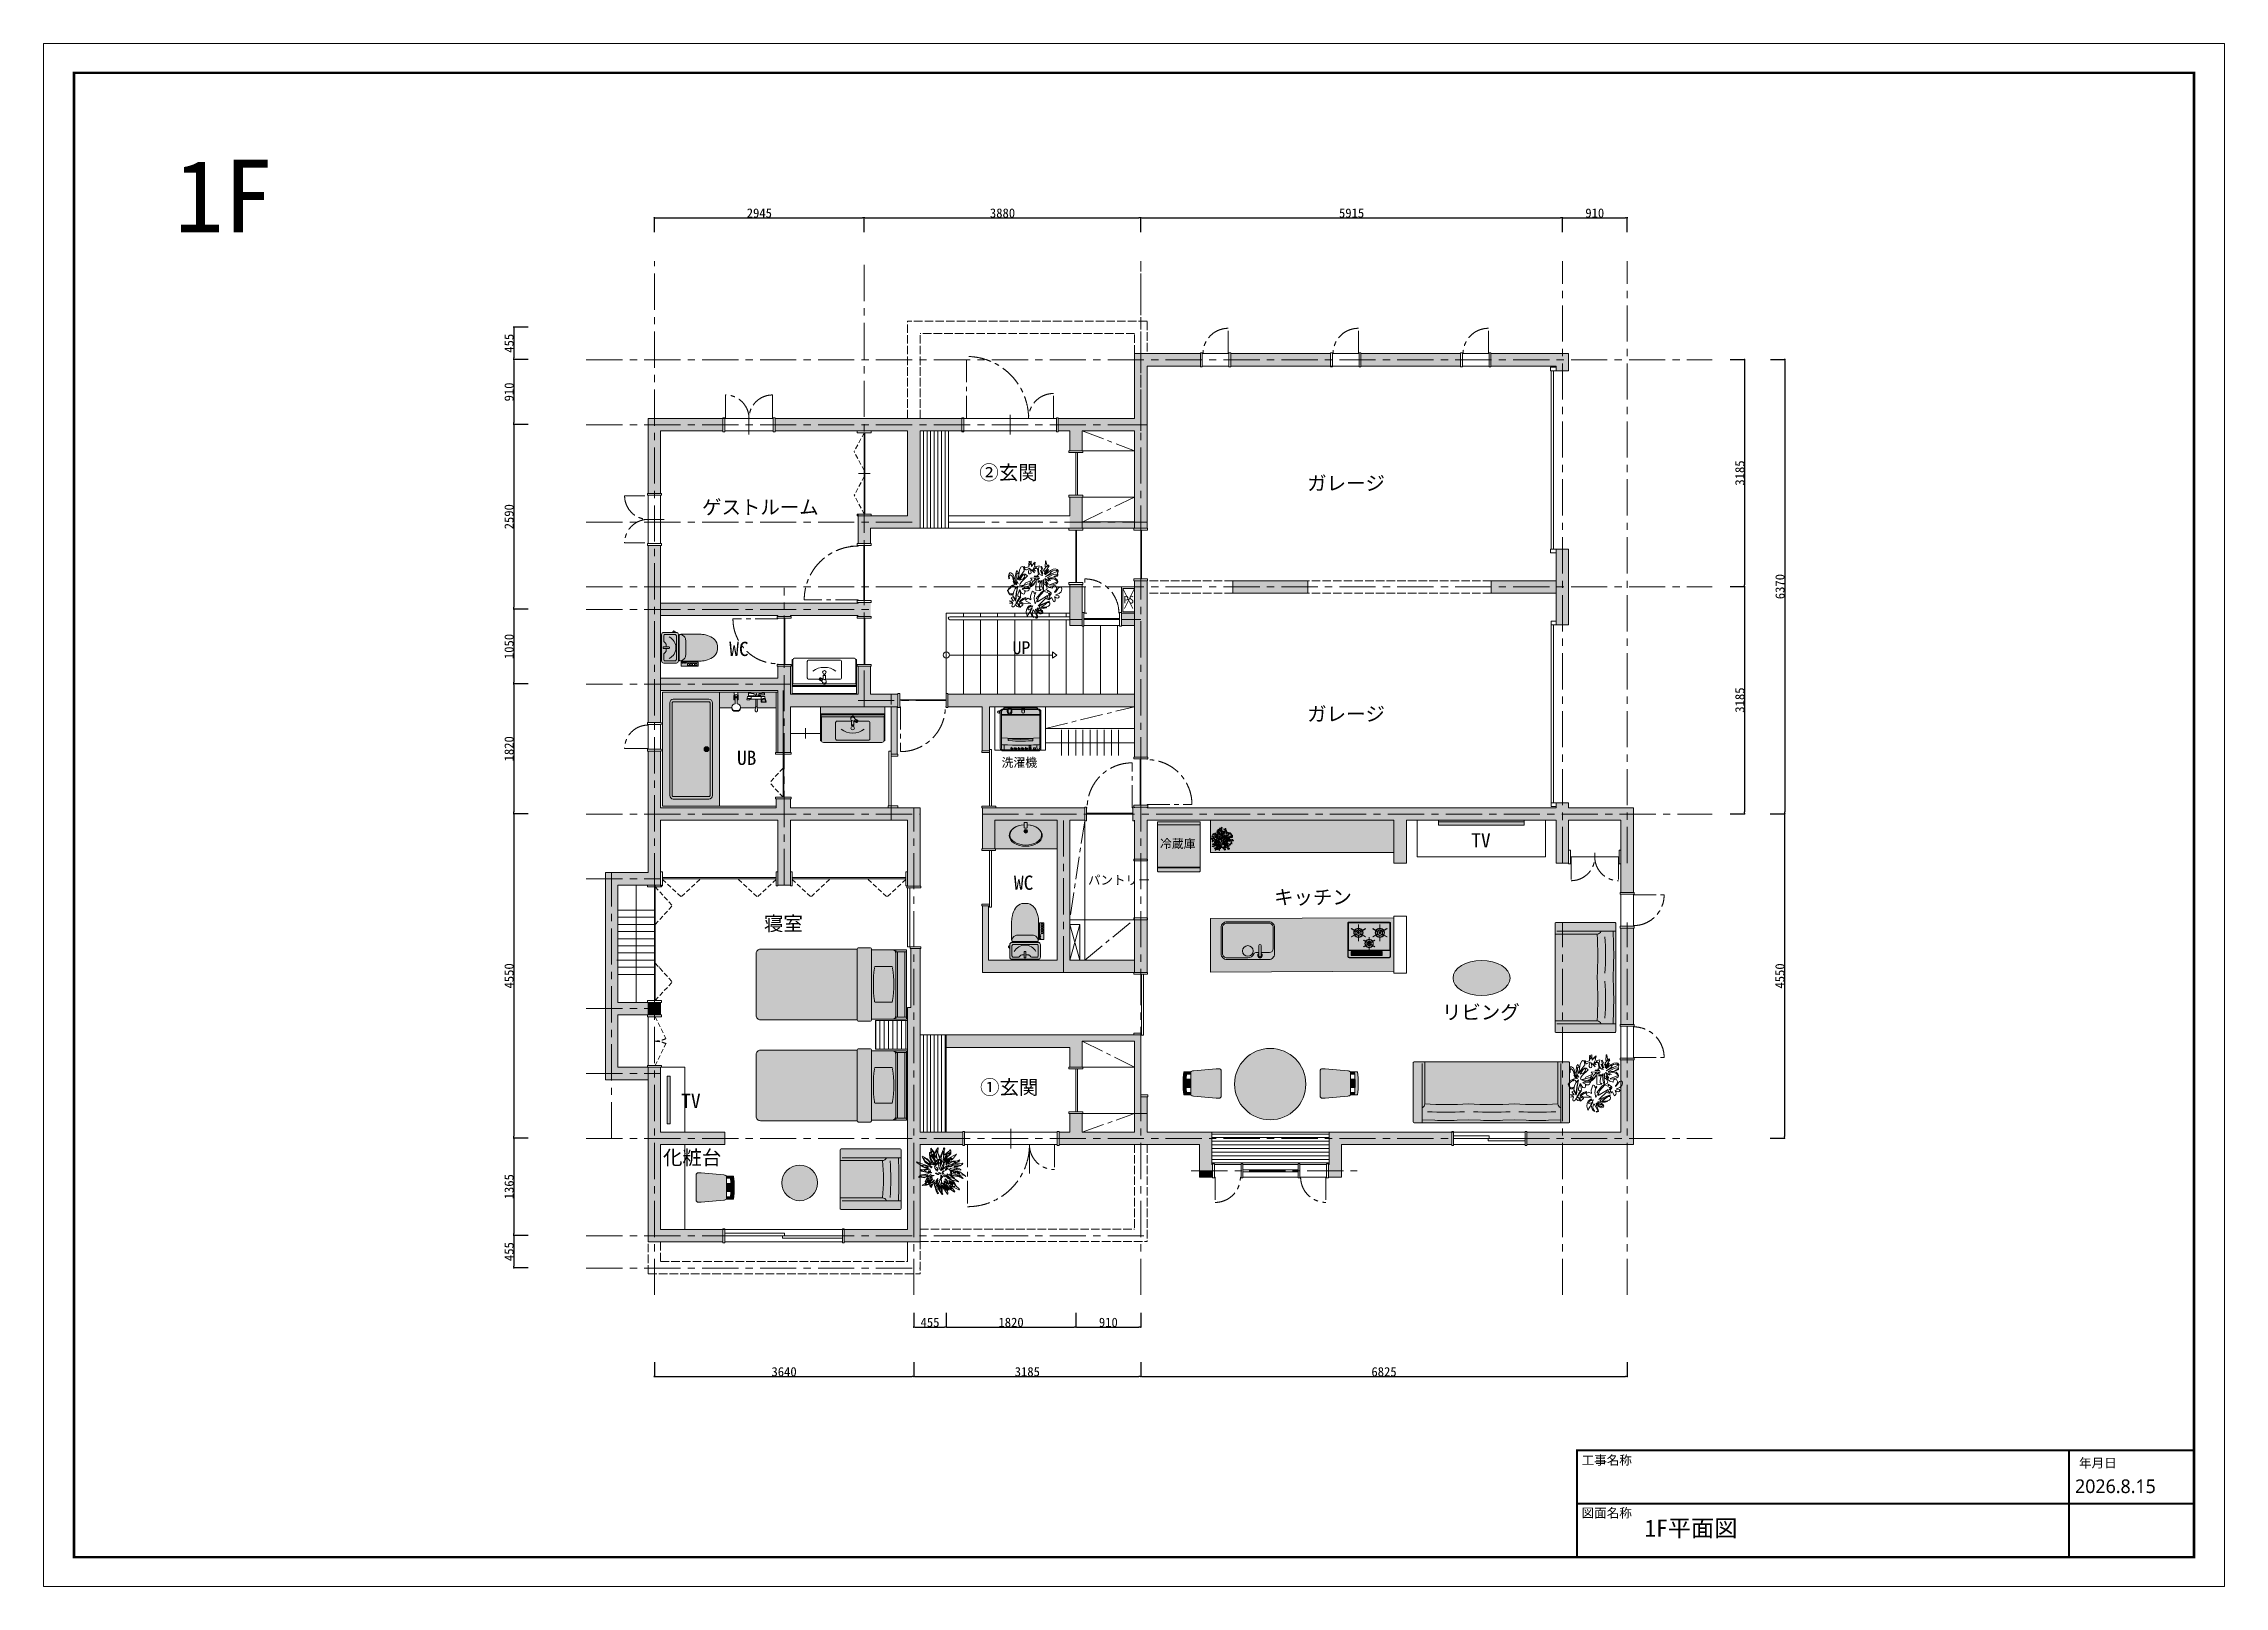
# Model space of a CAD drawing. Header units: millimetres. Extents: x -63086 to 144078, y -129912 to 13382.
# Drawn here: x 113479 to 144078, y -29591 to -7954 of the extents above; entities that cross this region are included whole.
import ezdxf

# ---------------------------------------------------------------- set-up
doc = ezdxf.new("R2010")
doc.units = ezdxf.units.MM
for name, pattern in [('ACAD_ISO02W100', [15, 12, -3]), ('CENTER', [50.8, 31.75, -6.35, 6.35, -6.35]), ('CENTERX2', [101.6, 63.5, -12.7, 12.7, -12.7]), ('HIDDEN', [9.525, 6.35, -3.175])]:
    doc.linetypes.add(name, pattern=pattern)
doc.layers.get('0').update_dxf_attribs({"lineweight": 0})
for name, color, linetype, lineweight in [('001壁芯', 7, 'CENTERX2', 0), ('002寸法', 7, 'Continuous', 0), ('003壁', 7, 'Continuous', 9), ('004建具', 7, 'Continuous', 9), ('01用紙枠', 7, 'Continuous', 5), ('093手すり', 7, 'Continuous', 5), ('094システムキッチン', 7, 'Continuous', 0), ('096ユニットバス', 7, 'Continuous', 0), ('097家具', 7, 'Continuous', 0), ('098階段', 7, 'Continuous', 9), ('099洗濯パン', 7, 'Continuous', 9), ('95洗面', 7, 'Continuous', 5), ('展開建具用', 250, 'Continuous', 9), ('観葉植物', 92, 'Continuous', 9)]:
    doc.layers.add(name, color=color, linetype=linetype, lineweight=lineweight)
doc.layers.add('文字', color=7, linetype='Continuous')
doc.styles.get("Standard").update_dxf_attribs({"font": 'MS Mincho.ttf'})
doc.styles.add('メイリオ', font='')
doc.styles.add('小岩', font='MS Mincho.ttf', dxfattribs={"height": 150})
doc.styles.get('メイリオ').set_extended_font_data('Meiryo')
doc.dimstyles.new('寸法', dxfattribs={"dimtxt": 70, "dimasz": 25, "dimexe": 1.5, "dimexo": 200, "dimtad": 1, "dimdec": 0, "dimtxsty": 'Standard', "dimblk": 'DOT', "dimcen": 2.5, "dimadec": 0, "dimazin": 0, "dimtfac": 1, "dimtdec": 0, "dimtmove": 0, "dimatfit": 3, "dimfxl": 200, "dimfxlon": 1, "dimarcsym": 0})
pattern_1 = [(90, (104945.396, 375.06), (-50.8, 0), [])]

msp = doc.modelspace()

# ---------------------------------------------------------------- texts
at = {"layer": '01用紙枠', "style": 'メイリオ'}
for s, height, p in [('工事名称', 129.22586, (135059.6447, -27886.0528)), ('年月日', 129.22586, (142037.8414, -27925.0958)), ('2026.8.15', 191.65685, (141983.1901, -28282.8715)), ('図面名称', 129.22586, (135059.6447, -28625.8709))]:
    msp.add_text(s, height=height, dxfattribs=at).set_placement(p)
at = {"layer": '文字', "ltscale": 10, "attachment_point": 1, "style": '小岩'}
for s, width, gutter_width, insert, char_height in [('1F', 12486.983896, 5082.5998, (115315.2423, -9583.1566), 1016.51995), ('②玄関', 2456.810386, 1000, (126608.1599, -13869.2358), 200), ('ガレージ', 2456.810386, 1000, (131209.0384, -14019.1307), 200), ('ゲストルーム', 2456.810386, 1000, (122718.342, -14354.8296), 200), ('PS', 1298.356464, 528.4724, (128634.8277, -15700.119), 105.69448), ('WC', 2456.810386, 1000, (123099.7924, -16342.808), 200), ('UP', 2233.599323, 909.146, (127076.4259, -16334.6199), 181.8292), ('ガレージ', 2456.810386, 1000, (131209.0384, -17255.2878), 200), ('UB', 2456.810386, 1000, (123208.4856, -17870.3396), 200), ('洗濯機', 1497.524459, 609.5401, (126921.0583, -17976.292), 121.90802), ('冷蔵庫', 1497.524459, 609.5401, (129142.8519, -19114.7046), 121.90802), ('TV', 2456.810386, 1000, (133510.8866, -19027.6606), 200), ('WC', 2456.810386, 1000, (127094.1687, -19622.1621), 200), ('パントリー', 1577.389266, 642.0476, (128133.5623, -19620.0361), 128.40952), ('キッチン', 2456.810386, 1000, (130744.2435, -19825.3615), 200), ('寝室', 2456.810386, 1000, (123586.9451, -20195.1446), 200), ('リビング', 2456.810386, 1000, (133100.1261, -21438.8881), 200), ('①玄関', 2456.810386, 1000, (126619.5738, -22491.1331), 200), ('TV', 2456.810386, 1000, (122425.6699, -22681.2005), 200), ('化粧台', 2456.810386, 1000, (122170.3401, -23476.646), 200), ('1F平面図', 2938.501999, 1196.0638, (135942.4303, -28654.6704), 239.21276)]:
    msp.add_mtext_dynamic_manual_height_columns(s, width=width, gutter_width=gutter_width, heights=[0], dxfattribs=dict(at, insert=insert, char_height=char_height))

# ---------------------------------------------------------------- blocks, each defined once
blk = doc.blocks.new('*U33')
at = {"color": 0, "linetype": 'ByBlock', "lineweight": -2}
for points in [[(30, 215), (207, 215, -0.414214), (237, 185), (237, -185, -0.414214), (207, -215), (30, -215, -0.414214), (0, -185), (0, 185, -0.414214)], [(89, 11), (94, 12), (104, 12, -0.414214), (109, 7), (109, -7, -0.414214), (104, -12), (94, -12), (89, -11), (66, -11, -0.069336), (65, -12), (25, -12, -0.414214), (20, -7), (20, 7, -0.414214), (25, 12), (65, 12, -0.069336), (66, 11)], [(340, 0), (338, 97), (337, 120, 0.211916), (318, 156), (295, 176, 0.125119), (281, 182), (272, 184), (272, 189), (533, 189, -0.07041), (616, 178, -0.083469), (716, 137), (728, 128, -0.167569), (781, 45), (783, 29, -0.072319), (783, -29), (781, -45, -0.167569), (728, -128), (716, -137, -0.083469), (616, -178, -0.07041), (533, -189), (272, -189), (272, -184), (281, -182, 0.125119), (295, -176), (318, -156, 0.211916), (337, -120), (338, -97)]]:
    blk.add_lwpolyline(points, format="xyb", close=True, dxfattribs=at)
for points in [[(62, -12), (62, -47, -0.196533), (56, -61), (36, -82, 0.196533), (30, -96), (30, -165, 0.414214), (50, -185), (187, -185, 0.414214), (207, -165), (207, 165, 0.414214), (187, 185), (50, 185, 0.414214), (30, 165), (30, 96, 0.196533), (36, 82), (56, 61, -0.196533), (62, 47), (62, 12)], [(108, -152, 0.60107), (108, 152)], [(191, 215), (191, 220, 0.228779), (183, 229, 0.253275), (174, 235, 0.253275), (164, 229, 0.228779), (156, 220), (156, 215)], [(272, -184), (258, -184, -0.414214), (248, -174), (248, 174, -0.414214), (258, 184), (272, 184)]]:
    blk.add_lwpolyline(points, format="xyb", dxfattribs=at)
blk.add_lwpolyline([(509, -261), (281, -261, -0.414214), (276, -256), (276, -209, -0.414214), (281, -204), (509, -204, -0.414214), (514, -209), (514, -256, -0.414214)], format="xyb", close=True)
for points in [[(363, -224), (388, -224), (388, -250), (363, -250)], [(400, -224), (425, -224), (425, -250), (400, -250)], [(436, -224), (461, -224), (461, -250), (436, -250)], [(471, -224), (496, -224), (496, -250), (471, -250)]]:
    blk.add_lwpolyline(points, close=True, dxfattribs=at)
for centre in [(294, -214), (317, -214), (340, -214)]:
    blk.add_circle(centre, 5.07, dxfattribs=at)
blk = doc.blocks.new('浴槽（CAD素材.com）d258ce55')
at = {"color": 0, "linetype": 'ByBlock', "lineweight": -2}
blk.add_lwpolyline([(800, 1600), (0, 1600), (0, 0), (800, 0)], close=True, dxfattribs=at)
for points in [[(650, 1500), (150, 1500, 0.414214), (100, 1450), (100, 150, 0.414214), (150, 100), (650, 100, 0.414214), (700, 150), (700, 1450, 0.414214)], [(650, 1465), (150, 1465, 0.414214), (135, 1450), (135, 150, 0.414214), (150, 135), (650, 135, 0.414214), (665, 150), (665, 1450, 0.414214)]]:
    blk.add_lwpolyline(points, format="xyb", close=True, dxfattribs=at)
blk.add_circle((615, 800), 34, dxfattribs=at)
blk = doc.blocks.new('シャワー4（CAD素材.com）')
at = {"color": 0, "linetype": 'ByBlock', "lineweight": -2}
for points in [[(-20, -65), (-25, 0)], [(20, -65), (25, 0)]]:
    blk.add_lwpolyline(points, dxfattribs=at)
blk.add_lwpolyline([(-60, -215), (-60, -210, -0.414214), (-15, -165), (-15, -95, -1), (15, -95), (15, -165, -0.414214), (60, -210), (60, -215, -0.414214), (15, -260), (-15, -260, -0.414214)], format="xyb", close=True, dxfattribs=at)
for points in [[(60, -217, -0.013897), (60, -220), (60, -225, -0.414214), (15, -270), (-15, -270, -0.414214), (-60, -225), (-60, -220, -0.013897), (-60, -217, -0.013897)], [(-30, -50), (-30, -110), (-19, -110), (-19, -107, -1.816187), (19, -107), (19, -110), (30, -110), (30, -50)], [(-20, -65, 0.247864), (20, -65)]]:
    blk.add_lwpolyline(points, format="xyb", dxfattribs=at)
blk.add_circle((0, -50), 15, dxfattribs=at)
for start, end in [(139.071, 180), (0, 40.929)]:
    blk.add_arc((0, -50), 30, start, end, dxfattribs=at)
blk = doc.blocks.new('シャワー10（CAD素材.com）')
at = {"color": 0, "linetype": 'ByBlock', "lineweight": -2}
blk.add_line((92, -99), (-87, -99), dxfattribs=at)
for points in [[(-120, 0), (-120, -2), (-106, -12), (-84, -12)], [(-70, 0), (-70, -2), (-84, -12)], [(70, 0), (70, -2), (84, -12)], [(120, 0), (120, -2), (106, -12)], [(-32, -62), (-32, -22), (-70, -22), (-79, -16), (-112, -16), (-112, -51), (-32, -51)], [(-106, -16), (-106, -12)], [(-84, -16), (-84, -12)], [(-75, -62), (-75, -99)], [(-57, -51), (-57, -62)], [(-12, -62), (-12, -45), (12, -45), (12, -62)], [(-10, -99), (-10, -209)], [(-8, -30), (-8, -45)], [(10, -209), (10, -99)], [(33, -40), (31, -42), (31, -49), (33, -51)], [(33, -62), (33, -51), (58, -51), (58, -62)], [(58, -40), (60, -42), (60, -49), (58, -51)], [(67, -99), (67, -62)], [(84, -16), (84, -12)], [(106, -12), (84, -12)], [(106, -16), (106, -12)]]:
    blk.add_lwpolyline(points, dxfattribs=at)
for points in [[(118, -90), (92, -90), (92, -103), (68, -103), (68, -139, 0.414214), (71, -142), (132, -142, 0.476123), (135, -138), (127, -100), (124, -98), (119, -62), (-126, -62), (-130, -91), (-135, -108, 0.503545), (-133, -111), (-97, -111, 0.219806), (-96, -110), (-81, -93, 0.639605), (-82, -91), (-126, -91)], [(12, -209), (-12, -209), (-15, -262, 1.052153), (15, -262), (12, -209)], [(8, -45), (8, -30, 1), (-8, -30)]]:
    blk.add_lwpolyline(points, format="xyb", dxfattribs=at)
for points in [[(70, -22), (33, -22), (33, -40), (112, -40), (112, -16), (79, -16)], [(127, -135), (75, -135), (75, -107), (121, -107)]]:
    blk.add_lwpolyline(points, close=True, dxfattribs=at)
blk = doc.blocks.new('洗面台（CAD素材.com）2')
at = {"color": 0, "linetype": 'ByBlock', "lineweight": -2}
for points in [[(-438, 20), (-450, 20), (-450, 500), (450, 500), (450, 20), (438, 20)], [(-450, 400), (-440, 360), (440, 360), (450, 400), (-450, 400)], [(63, 297), (29, 297)]]:
    blk.add_lwpolyline(points, dxfattribs=at)
for points in [[(-90, 395), (-90, 385), (-440, 385), (-440, 395)], [(-85, 385), (-85, 395), (440, 395), (440, 385)]]:
    blk.add_lwpolyline(points, close=True, dxfattribs=at)
for points in [[(440, 360), (440, 30, -0.414214), (410, 0), (-410, 0, -0.414214), (-440, 30), (-440, 360)], [(-25, 327), (-25, 347, -1), (25, 347), (25, 335)], [(-18, 309), (-18, 245, 0.414214), (-10, 238), (10, 238, 0.414214), (17, 245), (17, 296)], [(32, 296, -0.414214), (29, 306), (32, 313, -0.414214), (43, 316)], [(-18, 297), (-220, 297, 0.414214), (-240, 277), (-240, 50, 0.414214), (-220, 30), (220, 30, 0.414214), (240, 50), (240, 277, 0.414214), (220, 297), (71, 297)], [(-163, 184, 0.323559), (163, 184)], [(-13, 249), (-13, 248, 0.414214), (-10, 245), (10, 245, 0.414214), (13, 248), (13, 249)]]:
    blk.add_lwpolyline(points, format="xyb", dxfattribs=at)
for points in [[(5, 303), (48, 278, 0.414214), (62, 282), (71, 297, 0.414214), (67, 310), (24, 335, 2.236835)], [(59, 307, -0.414214), (62, 296), (58, 289, -0.414214), (47, 286), (29, 297, -0.414214), (26, 308), (29, 314, -0.414214), (40, 317)]]:
    blk.add_lwpolyline(points, format="xyb", close=True, dxfattribs=at)
for centre, radius in [((0, 362), 5), ((0, 200), 25)]:
    blk.add_circle(centre, radius, dxfattribs=at)
blk = doc.blocks.new('洗面台（CAD素材.com）21')
at = {"color": 0, "linetype": 'ByBlock', "lineweight": -2}
blk.add_lwpolyline([(-26, -100), (-26, -189, 0.244755), (24, -189), (24, -100)], format="xyb", dxfattribs=at)
blk.add_circle((0, -246), 30, dxfattribs=at)
at = {"color": 0, "linetype": 'ByBlock', "lineweight": -2, "extrusion": (0, 0, -1)}
for centre, major_axis, ratio, start_param, end_param in [((-1, -317), (-275, 0), 0.654545, 1.661831, 7.762947), ((-1, -307), (265, 0), 0.641509, -1.476316, 4.617909)]:
    blk.add_ellipse(centre, major_axis=major_axis, ratio=ratio, start_param=start_param, end_param=end_param, dxfattribs=at)
blk = doc.blocks.new('大型冷蔵庫6（CAD素材.com）')
at = {"color": 0, "linetype": 'ByBlock', "lineweight": -2}
for p, q in [((-300, 63), (300, 63)), ((-300, 53), (300, 53))]:
    blk.add_line(p, q, dxfattribs=at)
blk.add_lwpolyline([(-300, 699), (-300, 10, 0.414214), (-290, 0), (290, 0, 0.414214), (300, 10), (300, 699)], format="xyb", dxfattribs=at)
for points in [[(300, 699), (-300, 699)], [(-300, 657), (300, 657)]]:
    blk.add_lwpolyline(points, dxfattribs=at)
blk = doc.blocks.new('ベッド（CAD素材.com）887ea087')
at = {"color": 0, "linetype": 'ByBlock', "lineweight": -2}
for points in [[(492, 485), (0, 485), (0, -485)], [(0, 460), (150, 460)], [(25, 460), (25, -460)], [(125, -460), (125, 460)], [(150, -485), (150, 485)], [(0, -460), (150, -460)], [(0, -485), (492, -485)]]:
    blk.add_lwpolyline(points, dxfattribs=at)
for points in [[(150, 435, -0.414214), (200, 485)], [(692, 495), (2050, 495, -0.414214), (2110, 435), (2110, -435, -0.414214), (2050, -495), (692, -495)], [(200, -485, -0.414214), (150, -435)]]:
    blk.add_lwpolyline(points, format="xyb", dxfattribs=at)
for points in [[(692, 494, 0.414214), (672, 514), (512, 514, 0.414214), (492, 494), (492, -494, 0.414214), (512, -514), (672, -514, 0.414214), (692, -494)], [(217, 250, 0.573776), (195, 227, 0.078373), (195, -228, 0.577872), (216, -253), (430, -253, 0.577872), (451, -228, 0.060591), (451, 227, 0.573776), (430, 250)]]:
    blk.add_lwpolyline(points, format="xyb", close=True, dxfattribs=at)
blk = doc.blocks.new('ソファ（CAD素材.com）addd6315')
at = {"color": 0, "linetype": 'ByBlock', "lineweight": -2}
for points in [[(414, 0, 0.239035), (425, 12), (425, 842, 0.351395), (412, 854), (-412, 854, 0.351395), (-425, 842), (-425, 12, 0.239035), (-414, 0), (414, 0)], [(-261, 0), (-261, 590, 0.287763), (-301, 648)], [(256, 701, 0.029573), (-256, 701)], [(261, 0), (261, 590, -0.287763), (301, 648)], [(-261, 590, -0.070077), (261, 590)]]:
    blk.add_lwpolyline(points, format="xyb", dxfattribs=at)
for points in [[(-301, 854), (-301, 26)], [(-301, 815), (-122, 821), (122, 821), (301, 815)], [(301, 854), (301, 26)]]:
    blk.add_lwpolyline(points, dxfattribs=at)
blk = doc.blocks.new('*U189')
at = {"color": 0, "linetype": 'ByBlock', "lineweight": -2}
for points in [[(161, 427, -0.135443), (178, 390), (207, 71), (207, 30, -0.414889), (177, 0), (-177, 0, -0.414889), (-207, 30), (-207, 71), (-178, 390, -0.135443), (-161, 427)], [(-161, 480, -0.035347), (0, 492, -0.035347), (161, 480)]]:
    blk.add_lwpolyline(points, format="xyb", dxfattribs=at)
blk.add_lwpolyline([(0, 535, 0.045154), (-161, 523), (-161, 427), (161, 427), (161, 523, 0.045154)], format="xyb", close=True, dxfattribs=at)
for points in [[(-129, 484), (-129, 427)], [(-58, 490), (-58, 427)], [(58, 490), (58, 427)], [(129, 484), (129, 427)]]:
    blk.add_lwpolyline(points, dxfattribs=at)
blk = doc.blocks.new('*U199')
at = {"color": 0, "linetype": 'ByBlock', "lineweight": -2}
for p, q in [((-20, 560), (4, 560)), ((-20, 528), (2, 528)), ((18, 510), (558, 510)), ((18, 500), (558, 500)), ((112, 584), (153, 584)), ((153, 590), (303, 590)), ((153, 580), (303, 580)), ((303, 596), (342, 596)), ((303, 593), (342, 593)), ((303, 586), (342, 586)), ((303, 577), (342, 577)), ((497, 45), (497, 45))]:
    blk.add_line(p, q, dxfattribs=at)
for points in [[(2, 550, -0.414214), (42, 590), (112, 590)], [(2, 550), (2, 40, 0.414214), (42, 0), (532, 0, 0.414214), (572, 40), (572, 550, 0.414214), (532, 590), (342, 590)], [(112, 580), (93, 580), (52, 580, 0.414273), (18, 545), (18, 37, 0.369893), (40, 15), (522, 15, 0.414214), (558, 50), (558, 545, 0.414214), (522, 580), (342, 580)], [(522, 590), (522, 595, 0.414214), (508, 610), (68, 610, 0.414214), (52, 595), (52, 590)], [(165, 580), (165, 550, -1), (100, 550), (100, 580)], [(112, 588), (112, 548, 1), (153, 548), (153, 548), (153, 588)], [(18, 100, 0.325505), (33, 86), (103, 84), (174, 82), (233, 80), (285, 80), (337, 80), (396, 82), (467, 84), (543, 86, 0.307853), (558, 101)]]:
    blk.add_lwpolyline(points, format="xyb", dxfattribs=at)
for points in [[(153, 603), (153, 588), (112, 588), (112, 603)], [(182, 39), (152, 39), (152, 27), (182, 27)], [(232, 39), (202, 39), (202, 27), (232, 27)], [(282, 39), (252, 39), (252, 27), (282, 27)], [(332, 39), (302, 39), (302, 27), (332, 27)], [(382, 39), (352, 39), (352, 27), (382, 27)], [(402, 27), (402, 43), (437, 43), (437, 27)], [(408, 52), (408, 76), (432, 76), (432, 52)]]:
    blk.add_lwpolyline(points, close=True, dxfattribs=at)
for points in [[(342, 548), (342, 598), (303, 598), (303, 548, 1)], [(398, 140), (454, 143, 0.467752), (458, 148), (458, 165, 0.369744), (454, 169), (398, 166), (354, 164), (317, 163), (285, 162), (253, 163), (216, 164), (172, 166), (116, 168, 0.379267), (112, 165), (112, 148, 0.423458), (116, 144), (172, 141), (216, 138), (252, 137), (285, 136), (317, 137), (354, 138)]]:
    blk.add_lwpolyline(points, format="xyb", close=True, dxfattribs=at)
for points in [[(558, 185), (467, 179), (396, 175), (337, 172), (285, 172), (233, 172), (174, 175), (103, 179), (18, 185)], [(57, 85), (58, 16)], [(467, 35), (467, 45), (497, 45)], [(497, 45), (497, 25), (467, 25), (467, 45)], [(518, 85), (517, 67), (518, 15)]]:
    blk.add_lwpolyline(points, dxfattribs=at)
for centre, radius in [((-20, 544), 16), ((-20, 544), 13), ((157, 49), 1.71), ((157, 43), 1.71), ((157, 49), 0.709), ((157, 43), 0.709), ((207, 49), 1.71), ((207, 43), 1.71), ((207, 49), 0.709), ((207, 43), 0.709), ((257, 49), 1.71), ((257, 43), 1.71), ((257, 49), 0.709), ((257, 43), 0.709), ((307, 49), 1.71), ((307, 43), 1.71), ((307, 49), 0.709), ((307, 43), 0.709), ((358, 49), 1.71), ((358, 43), 1.71), ((358, 49), 0.709), ((358, 43), 0.709)]:
    blk.add_circle(centre, radius, dxfattribs=at)
blk = doc.blocks.new('ソファ（CAD素材.com）fb48a578')
at = {"color": 0, "linetype": 'ByBlock', "lineweight": -2}
for points in [[(761, 0, 0.239035), (773, 12), (773, 842, 0.351395), (760, 854), (-760, 854, 0.351395), (-773, 842), (-773, 12, 0.239035), (-761, 0), (761, 0)], [(-648, 815), (-470, 821, -0.016652), (-163, 821), (-3, 815), (157, 821, -0.016355), (470, 821), (648, 815)], [(-609, 0), (-609, 590, 0.287763), (-648, 648)], [(-59, 701, 0.029573), (-571, 701)], [(53, 701, -0.029254), (571, 701)], [(609, 0), (609, 590, -0.287763), (648, 648)], [(-609, 590, -0.034459), (-3, 590, -0.034144), (609, 590)]]:
    blk.add_lwpolyline(points, format="xyb", dxfattribs=at)
for points in [[(-648, 854), (-648, 26)], [(648, 854), (648, 26)]]:
    blk.add_lwpolyline(points, dxfattribs=at)
blk = doc.blocks.new('ソファ（CAD素材.com）5a5d12e7')
at = {"color": 0, "linetype": 'ByBlock', "lineweight": -2}
for points in [[(1086, 0, 0.239035), (1098, 12), (1098, 842, 0.351395), (1085, 854), (-1085, 854, 0.351395), (-1098, 842), (-1098, 12, 0.239035), (-1086, 0), (1086, 0)], [(-973, 815), (-801, 821, -0.016355), (-488, 821), (-330, 815), (-161, 821, -0.016355), (152, 821), (324, 815)], [(-934, 0), (-934, 590, 0.287763), (-973, 648)], [(-384, 701, 0.029254), (-902, 701)], [(-265, 701, -0.029254), (253, 701)], [(324, 815), (482, 821, -0.016355), (795, 821), (973, 815)], [(378, 701, -0.029254), (896, 701)], [(934, 0), (934, 590, -0.287763), (973, 648)], [(-934, 590, -0.033025), (-324, 590, -0.031686), (324, 590, -0.03427), (934, 590)]]:
    blk.add_lwpolyline(points, format="xyb", dxfattribs=at)
for points in [[(-973, 854), (-973, 26)], [(973, 854), (973, 26)]]:
    blk.add_lwpolyline(points, dxfattribs=at)
blk = doc.blocks.new('_Dot')
at = {"color": 0, "linetype": 'ByBlock', "lineweight": -2}
blk.add_line((-0.5, 0), (-1, 0), dxfattribs=at)
at = {"color": 0, "linetype": 'ByBlock', "const_width": 0.5}
blk.add_lwpolyline([(-0.25, 0, 1), (0.25, 0, 1)], format="xyb", close=True, dxfattribs=at)
blk = doc.blocks.new('*D724')
at = {"layer": '002寸法', "color": 0, "lineweight": -2, "transparency": 16777216}
for p, q in [((120277, -11929), (120076, -11929)), ((120077, -11954), (120077, -12359)), ((120277, -12384), (120076, -12384))]:
    blk.add_line(p, q, dxfattribs=at)
at = {"layer": 'Defpoints', "color": 0, "transparency": 16777216}
for p in [(121468, -11929), (120077, -12384), (121468, -12384)]:
    blk.add_point(p, dxfattribs=at)
at = {"layer": '002寸法', "color": 0, "lineweight": -2, "transparency": 16777216, "xscale": 25, "yscale": 25, "zscale": 25}
for p, rotation in [((120077, -11929), 90), ((120077, -12384), 270)]:
    blk.add_blockref('_Dot', p, dxfattribs=dict(at, rotation=rotation))
at = {"layer": '002寸法', "color": 0, "transparency": 16777216, "insert": (120011, -12156), "char_height": 130, "attachment_point": 5, "rotation": 90}
blk.add_mtext('455', dxfattribs=at)
blk = doc.blocks.new('*D725')
at = {"layer": '002寸法', "color": 0, "lineweight": -2, "transparency": 16777216}
for p, q in [((120277, -12384), (120076, -12384)), ((120077, -12409), (120077, -13269)), ((120277, -13294), (120076, -13294))]:
    blk.add_line(p, q, dxfattribs=at)
at = {"layer": 'Defpoints', "color": 0, "transparency": 16777216}
for p in [(121468, -12384), (120077, -13294), (121468, -13294)]:
    blk.add_point(p, dxfattribs=at)
at = {"layer": '002寸法', "color": 0, "lineweight": -2, "transparency": 16777216, "xscale": 25, "yscale": 25, "zscale": 25}
for p, rotation in [((120077, -12384), 90), ((120077, -13294), 270)]:
    blk.add_blockref('_Dot', p, dxfattribs=dict(at, rotation=rotation))
at = {"layer": '002寸法', "color": 0, "transparency": 16777216, "insert": (120011, -12839), "char_height": 130, "attachment_point": 5, "rotation": 90}
blk.add_mtext('910', dxfattribs=at)
blk = doc.blocks.new('*D726')
at = {"layer": '002寸法', "color": 0, "lineweight": -2, "transparency": 16777216}
for p, q in [((120277, -13294), (120076, -13294)), ((120077, -13319), (120077, -15859)), ((120277, -15884), (120076, -15884))]:
    blk.add_line(p, q, dxfattribs=at)
at = {"layer": 'Defpoints', "color": 0, "transparency": 16777216}
for p in [(121468, -13294), (120077, -15884), (121468, -15884)]:
    blk.add_point(p, dxfattribs=at)
at = {"layer": '002寸法', "color": 0, "lineweight": -2, "transparency": 16777216, "xscale": 25, "yscale": 25, "zscale": 25}
for p, rotation in [((120077, -13294), 90), ((120077, -15884), 270)]:
    blk.add_blockref('_Dot', p, dxfattribs=dict(at, rotation=rotation))
at = {"layer": '002寸法', "color": 0, "transparency": 16777216, "insert": (120011, -14589), "char_height": 130, "attachment_point": 5, "rotation": 90}
blk.add_mtext('2590', dxfattribs=at)
blk = doc.blocks.new('*D727')
at = {"layer": '002寸法', "color": 0, "lineweight": -2, "transparency": 16777216}
for p, q in [((120277, -15884), (120076, -15884)), ((120077, -15909), (120077, -16909)), ((120277, -16934), (120076, -16934))]:
    blk.add_line(p, q, dxfattribs=at)
at = {"layer": 'Defpoints', "color": 0, "transparency": 16777216}
for p in [(121468, -15884), (120077, -16934), (121468, -16934)]:
    blk.add_point(p, dxfattribs=at)
at = {"layer": '002寸法', "color": 0, "lineweight": -2, "transparency": 16777216, "xscale": 25, "yscale": 25, "zscale": 25}
for p, rotation in [((120077, -15884), 90), ((120077, -16934), 270)]:
    blk.add_blockref('_Dot', p, dxfattribs=dict(at, rotation=rotation))
at = {"layer": '002寸法', "color": 0, "transparency": 16777216, "insert": (120011, -16409), "char_height": 130, "attachment_point": 5, "rotation": 90}
blk.add_mtext('1050', dxfattribs=at)
blk = doc.blocks.new('*D728')
at = {"layer": '002寸法', "color": 0, "lineweight": -2, "transparency": 16777216}
for p, q in [((120277, -16934), (120076, -16934)), ((120077, -16959), (120077, -18729)), ((120277, -18754), (120076, -18754))]:
    blk.add_line(p, q, dxfattribs=at)
at = {"layer": 'Defpoints', "color": 0, "transparency": 16777216}
for p in [(121468, -16934), (120077, -18754), (121468, -18754)]:
    blk.add_point(p, dxfattribs=at)
at = {"layer": '002寸法', "color": 0, "lineweight": -2, "transparency": 16777216, "xscale": 25, "yscale": 25, "zscale": 25}
for p, rotation in [((120077, -16934), 90), ((120077, -18754), 270)]:
    blk.add_blockref('_Dot', p, dxfattribs=dict(at, rotation=rotation))
at = {"layer": '002寸法', "color": 0, "transparency": 16777216, "insert": (120011, -17844), "char_height": 130, "attachment_point": 5, "rotation": 90}
blk.add_mtext('1820', dxfattribs=at)
blk = doc.blocks.new('*D716')
at = {"layer": '002寸法', "color": 0, "lineweight": -2, "transparency": 16777216}
for p, q in [((120277, -18754), (120076, -18754)), ((120077, -18779), (120077, -23279)), ((120277, -23304), (120076, -23304))]:
    blk.add_line(p, q, dxfattribs=at)
at = {"layer": 'Defpoints', "color": 0, "transparency": 16777216}
for p in [(121468, -18754), (120077, -23304), (121468, -23304)]:
    blk.add_point(p, dxfattribs=at)
at = {"layer": '002寸法', "color": 0, "lineweight": -2, "transparency": 16777216, "xscale": 25, "yscale": 25, "zscale": 25}
for p, rotation in [((120077, -18754), 90), ((120077, -23304), 270)]:
    blk.add_blockref('_Dot', p, dxfattribs=dict(at, rotation=rotation))
at = {"layer": '002寸法', "color": 0, "transparency": 16777216, "insert": (120011, -21029), "char_height": 130, "attachment_point": 5, "rotation": 90}
blk.add_mtext('4550', dxfattribs=at)
blk = doc.blocks.new('*D717')
at = {"layer": '002寸法', "color": 0, "lineweight": -2, "transparency": 16777216}
for p, q in [((120277, -23304), (120076, -23304)), ((120077, -23329), (120077, -24644)), ((120277, -24669), (120076, -24669))]:
    blk.add_line(p, q, dxfattribs=at)
at = {"layer": 'Defpoints', "color": 0, "transparency": 16777216}
for p in [(121468, -23304), (120077, -24669), (121468, -24669)]:
    blk.add_point(p, dxfattribs=at)
at = {"layer": '002寸法', "color": 0, "lineweight": -2, "transparency": 16777216, "xscale": 25, "yscale": 25, "zscale": 25}
for p, rotation in [((120077, -23304), 90), ((120077, -24669), 270)]:
    blk.add_blockref('_Dot', p, dxfattribs=dict(at, rotation=rotation))
at = {"layer": '002寸法', "color": 0, "transparency": 16777216, "insert": (120011, -23986), "char_height": 130, "attachment_point": 5, "rotation": 90}
blk.add_mtext('1365', dxfattribs=at)
blk = doc.blocks.new('*D718')
at = {"layer": '002寸法', "color": 0, "lineweight": -2, "transparency": 16777216}
for p, q in [((120277, -24669), (120076, -24669)), ((120077, -24694), (120077, -25099)), ((120277, -25124), (120076, -25124))]:
    blk.add_line(p, q, dxfattribs=at)
at = {"layer": 'Defpoints', "color": 0, "transparency": 16777216}
for p in [(121468, -24669), (120077, -25124), (121468, -25124)]:
    blk.add_point(p, dxfattribs=at)
at = {"layer": '002寸法', "color": 0, "lineweight": -2, "transparency": 16777216, "xscale": 25, "yscale": 25, "zscale": 25}
for p, rotation in [((120077, -24669), 90), ((120077, -25124), 270)]:
    blk.add_blockref('_Dot', p, dxfattribs=dict(at, rotation=rotation))
at = {"layer": '002寸法', "color": 0, "transparency": 16777216, "insert": (120011, -24896), "char_height": 130, "attachment_point": 5, "rotation": 90}
blk.add_mtext('455', dxfattribs=at)
blk = doc.blocks.new('*D719')
at = {"layer": '002寸法', "color": 0, "lineweight": -2, "transparency": 16777216}
for p, q in [((122049, -10596), (122049, -10395)), ((122074, -10396), (124969, -10396)), ((124994, -10596), (124994, -10395))]:
    blk.add_line(p, q, dxfattribs=at)
at = {"layer": 'Defpoints', "color": 0, "transparency": 16777216}
for p in [(124994, -10396), (122049, -11452), (124994, -11452)]:
    blk.add_point(p, dxfattribs=at)
at = {"layer": '002寸法', "color": 0, "lineweight": -2, "transparency": 16777216, "xscale": 25, "yscale": 25, "zscale": 25, "rotation": 180}
blk.add_blockref('_Dot', (122049, -10396), dxfattribs=at)
at = {"layer": '002寸法', "color": 0, "lineweight": -2, "transparency": 16777216, "xscale": 25, "yscale": 25, "zscale": 25}
blk.add_blockref('_Dot', (124994, -10396), dxfattribs=at)
at = {"layer": '002寸法', "color": 0, "transparency": 16777216, "insert": (123522, -10331), "char_height": 130, "attachment_point": 5}
blk.add_mtext('2945', dxfattribs=at)
blk = doc.blocks.new('*D714')
at = {"layer": '002寸法', "color": 0, "lineweight": -2, "transparency": 16777216}
for p, q in [((124994, -10596), (124994, -10395)), ((125019, -10396), (128849, -10396)), ((128874, -10596), (128874, -10395))]:
    blk.add_line(p, q, dxfattribs=at)
at = {"layer": 'Defpoints', "color": 0, "transparency": 16777216}
for p in [(128874, -10396), (124994, -11452), (128874, -11452)]:
    blk.add_point(p, dxfattribs=at)
at = {"layer": '002寸法', "color": 0, "lineweight": -2, "transparency": 16777216, "xscale": 25, "yscale": 25, "zscale": 25, "rotation": 180}
blk.add_blockref('_Dot', (124994, -10396), dxfattribs=at)
at = {"layer": '002寸法', "color": 0, "lineweight": -2, "transparency": 16777216, "xscale": 25, "yscale": 25, "zscale": 25}
blk.add_blockref('_Dot', (128874, -10396), dxfattribs=at)
at = {"layer": '002寸法', "color": 0, "transparency": 16777216, "insert": (126934, -10331), "char_height": 130, "attachment_point": 5}
blk.add_mtext('3880', dxfattribs=at)
blk = doc.blocks.new('*D729')
at = {"layer": '002寸法', "color": 0, "lineweight": -2, "transparency": 16777216}
for p, q in [((128874, -10596), (128874, -10395)), ((128899, -10396), (134764, -10396)), ((134789, -10596), (134789, -10395))]:
    blk.add_line(p, q, dxfattribs=at)
at = {"layer": 'Defpoints', "color": 0, "transparency": 16777216}
for p in [(134789, -10396), (128874, -11452), (134789, -11452)]:
    blk.add_point(p, dxfattribs=at)
at = {"layer": '002寸法', "color": 0, "lineweight": -2, "transparency": 16777216, "xscale": 25, "yscale": 25, "zscale": 25, "rotation": 180}
blk.add_blockref('_Dot', (128874, -10396), dxfattribs=at)
at = {"layer": '002寸法', "color": 0, "lineweight": -2, "transparency": 16777216, "xscale": 25, "yscale": 25, "zscale": 25}
blk.add_blockref('_Dot', (134789, -10396), dxfattribs=at)
at = {"layer": '002寸法', "color": 0, "transparency": 16777216, "insert": (131832, -10331), "char_height": 130, "attachment_point": 5}
blk.add_mtext('5915', dxfattribs=at)
blk = doc.blocks.new('*D730')
at = {"layer": '002寸法', "color": 0, "lineweight": -2, "transparency": 16777216}
for p, q in [((134789, -10596), (134789, -10395)), ((134814, -10396), (135674, -10396)), ((135699, -10596), (135699, -10395))]:
    blk.add_line(p, q, dxfattribs=at)
at = {"layer": 'Defpoints', "color": 0, "transparency": 16777216}
for p in [(135699, -10396), (134789, -11452), (135699, -11452)]:
    blk.add_point(p, dxfattribs=at)
at = {"layer": '002寸法', "color": 0, "lineweight": -2, "transparency": 16777216, "xscale": 25, "yscale": 25, "zscale": 25, "rotation": 180}
blk.add_blockref('_Dot', (134789, -10396), dxfattribs=at)
at = {"layer": '002寸法', "color": 0, "lineweight": -2, "transparency": 16777216, "xscale": 25, "yscale": 25, "zscale": 25}
blk.add_blockref('_Dot', (135699, -10396), dxfattribs=at)
at = {"layer": '002寸法', "color": 0, "transparency": 16777216, "insert": (135244, -10331), "char_height": 130, "attachment_point": 5}
blk.add_mtext('910', dxfattribs=at)
blk = doc.blocks.new('*D731')
at = {"layer": '002寸法', "color": 0, "lineweight": -2, "transparency": 16777216}
for p, q in [((122049, -26448), (122049, -26649)), ((125689, -26448), (125689, -26649)), ((122074, -26648), (125664, -26648))]:
    blk.add_line(p, q, dxfattribs=at)
at = {"layer": 'Defpoints', "color": 0, "transparency": 16777216}
for p in [(122049, -25313), (125689, -25313), (125689, -26648)]:
    blk.add_point(p, dxfattribs=at)
at = {"layer": '002寸法', "color": 0, "lineweight": -2, "transparency": 16777216, "xscale": 25, "yscale": 25, "zscale": 25, "rotation": 180}
blk.add_blockref('_Dot', (122049, -26648), dxfattribs=at)
at = {"layer": '002寸法', "color": 0, "lineweight": -2, "transparency": 16777216, "xscale": 25, "yscale": 25, "zscale": 25}
blk.add_blockref('_Dot', (125689, -26648), dxfattribs=at)
at = {"layer": '002寸法', "color": 0, "transparency": 16777216, "insert": (123869, -26582), "char_height": 130, "attachment_point": 5}
blk.add_mtext('3640', dxfattribs=at)
blk = doc.blocks.new('*D732')
at = {"layer": '002寸法', "color": 0, "lineweight": -2, "transparency": 16777216}
for p, q in [((125689, -26448), (125689, -26649)), ((128874, -26448), (128874, -26649)), ((125714, -26648), (128849, -26648))]:
    blk.add_line(p, q, dxfattribs=at)
at = {"layer": 'Defpoints', "color": 0, "transparency": 16777216}
for p in [(125689, -25313), (128874, -25313), (128874, -26648)]:
    blk.add_point(p, dxfattribs=at)
at = {"layer": '002寸法', "color": 0, "lineweight": -2, "transparency": 16777216, "xscale": 25, "yscale": 25, "zscale": 25, "rotation": 180}
blk.add_blockref('_Dot', (125689, -26648), dxfattribs=at)
at = {"layer": '002寸法', "color": 0, "lineweight": -2, "transparency": 16777216, "xscale": 25, "yscale": 25, "zscale": 25}
blk.add_blockref('_Dot', (128874, -26648), dxfattribs=at)
at = {"layer": '002寸法', "color": 0, "transparency": 16777216, "insert": (127282, -26582), "char_height": 130, "attachment_point": 5}
blk.add_mtext('3185', dxfattribs=at)
blk = doc.blocks.new('*D720')
at = {"layer": '002寸法', "color": 0, "lineweight": -2, "transparency": 16777216}
for p, q in [((128874, -26448), (128874, -26649)), ((135699, -26448), (135699, -26649)), ((128899, -26648), (135674, -26648))]:
    blk.add_line(p, q, dxfattribs=at)
at = {"layer": 'Defpoints', "color": 0, "transparency": 16777216}
for p in [(128874, -25313), (135699, -25313), (135699, -26648)]:
    blk.add_point(p, dxfattribs=at)
at = {"layer": '002寸法', "color": 0, "lineweight": -2, "transparency": 16777216, "xscale": 25, "yscale": 25, "zscale": 25, "rotation": 180}
blk.add_blockref('_Dot', (128874, -26648), dxfattribs=at)
at = {"layer": '002寸法', "color": 0, "lineweight": -2, "transparency": 16777216, "xscale": 25, "yscale": 25, "zscale": 25}
blk.add_blockref('_Dot', (135699, -26648), dxfattribs=at)
at = {"layer": '002寸法', "color": 0, "transparency": 16777216, "insert": (132287, -26582), "char_height": 130, "attachment_point": 5}
blk.add_mtext('6825', dxfattribs=at)
blk = doc.blocks.new('*D735')
at = {"layer": '002寸法', "color": 0, "lineweight": -2, "transparency": 16777216}
for p, q in [((125689, -25754), (125689, -25956)), ((125714, -25954), (126119, -25954)), ((126144, -25754), (126144, -25956))]:
    blk.add_line(p, q, dxfattribs=at)
at = {"layer": 'Defpoints', "color": 0, "transparency": 16777216}
for p in [(125689, -25313), (126144, -25313), (126144, -25954)]:
    blk.add_point(p, dxfattribs=at)
at = {"layer": '002寸法', "color": 0, "lineweight": -2, "transparency": 16777216, "xscale": 25, "yscale": 25, "zscale": 25, "rotation": 180}
blk.add_blockref('_Dot', (125689, -25954), dxfattribs=at)
at = {"layer": '002寸法', "color": 0, "lineweight": -2, "transparency": 16777216, "xscale": 25, "yscale": 25, "zscale": 25}
blk.add_blockref('_Dot', (126144, -25954), dxfattribs=at)
at = {"layer": '002寸法', "color": 0, "transparency": 16777216, "insert": (125917, -25889), "char_height": 130, "attachment_point": 5}
blk.add_mtext('455', dxfattribs=at)
blk = doc.blocks.new('*D736')
at = {"layer": '002寸法', "color": 0, "lineweight": -2, "transparency": 16777216}
for p, q in [((126144, -25754), (126144, -25956)), ((126169, -25954), (127939, -25954)), ((127964, -25754), (127964, -25956))]:
    blk.add_line(p, q, dxfattribs=at)
at = {"layer": 'Defpoints', "color": 0, "transparency": 16777216}
for p in [(126144, -25313), (127964, -25313), (127964, -25954)]:
    blk.add_point(p, dxfattribs=at)
at = {"layer": '002寸法', "color": 0, "lineweight": -2, "transparency": 16777216, "xscale": 25, "yscale": 25, "zscale": 25, "rotation": 180}
blk.add_blockref('_Dot', (126144, -25954), dxfattribs=at)
at = {"layer": '002寸法', "color": 0, "lineweight": -2, "transparency": 16777216, "xscale": 25, "yscale": 25, "zscale": 25}
blk.add_blockref('_Dot', (127964, -25954), dxfattribs=at)
at = {"layer": '002寸法', "color": 0, "transparency": 16777216, "insert": (127054, -25889), "char_height": 130, "attachment_point": 5}
blk.add_mtext('1820', dxfattribs=at)
blk = doc.blocks.new('*D737')
at = {"layer": '002寸法', "color": 0, "lineweight": -2, "transparency": 16777216}
for p, q in [((127964, -25754), (127964, -25956)), ((127989, -25954), (128849, -25954)), ((128874, -25754), (128874, -25956))]:
    blk.add_line(p, q, dxfattribs=at)
at = {"layer": 'Defpoints', "color": 0, "transparency": 16777216}
for p in [(127964, -25313), (128874, -25313), (128874, -25954)]:
    blk.add_point(p, dxfattribs=at)
at = {"layer": '002寸法', "color": 0, "lineweight": -2, "transparency": 16777216, "xscale": 25, "yscale": 25, "zscale": 25, "rotation": 180}
blk.add_blockref('_Dot', (127964, -25954), dxfattribs=at)
at = {"layer": '002寸法', "color": 0, "lineweight": -2, "transparency": 16777216, "xscale": 25, "yscale": 25, "zscale": 25}
blk.add_blockref('_Dot', (128874, -25954), dxfattribs=at)
at = {"layer": '002寸法', "color": 0, "transparency": 16777216, "insert": (128419, -25889), "char_height": 130, "attachment_point": 5}
blk.add_mtext('910', dxfattribs=at)
blk = doc.blocks.new('*D738')
at = {"layer": '002寸法', "color": 0, "lineweight": -2, "transparency": 16777216}
for p, q in [((137146, -12384), (137347, -12384)), ((137346, -12409), (137346, -15544)), ((137146, -15569), (137347, -15569))]:
    blk.add_line(p, q, dxfattribs=at)
at = {"layer": 'Defpoints', "color": 0, "transparency": 16777216}
for p in [(136783, -12384), (136783, -15569), (137346, -15569)]:
    blk.add_point(p, dxfattribs=at)
at = {"layer": '002寸法', "color": 0, "lineweight": -2, "transparency": 16777216, "xscale": 25, "yscale": 25, "zscale": 25}
for p, rotation in [((137346, -12384), 90), ((137346, -15569), 270)]:
    blk.add_blockref('_Dot', p, dxfattribs=dict(at, rotation=rotation))
at = {"layer": '002寸法', "color": 0, "transparency": 16777216, "insert": (137280, -13976), "char_height": 130, "attachment_point": 5, "rotation": 90}
blk.add_mtext('3185', dxfattribs=at)
blk = doc.blocks.new('*D733')
at = {"layer": '002寸法', "color": 0, "lineweight": -2, "transparency": 16777216}
for p, q in [((137146, -15569), (137347, -15569)), ((137346, -15594), (137346, -18729)), ((137146, -18754), (137347, -18754))]:
    blk.add_line(p, q, dxfattribs=at)
at = {"layer": 'Defpoints', "color": 0, "transparency": 16777216}
for p in [(136783, -15569), (124831, -18754), (137346, -18754)]:
    blk.add_point(p, dxfattribs=at)
at = {"layer": '002寸法', "color": 0, "lineweight": -2, "transparency": 16777216, "xscale": 25, "yscale": 25, "zscale": 25}
for p, rotation in [((137346, -15569), 90), ((137346, -18754), 270)]:
    blk.add_blockref('_Dot', p, dxfattribs=dict(at, rotation=rotation))
at = {"layer": '002寸法', "color": 0, "transparency": 16777216, "insert": (137280, -17161), "char_height": 130, "attachment_point": 5, "rotation": 90}
blk.add_mtext('3185', dxfattribs=at)
blk = doc.blocks.new('*D734')
at = {"layer": '002寸法', "color": 0, "lineweight": -2, "transparency": 16777216}
for p, q in [((137709, -12384), (137911, -12384)), ((137909, -12409), (137909, -18729)), ((137709, -18754), (137911, -18754))]:
    blk.add_line(p, q, dxfattribs=at)
at = {"layer": 'Defpoints', "color": 0, "transparency": 16777216}
for p in [(136783, -12384), (136783, -18754), (137909, -18754)]:
    blk.add_point(p, dxfattribs=at)
at = {"layer": '002寸法', "color": 0, "lineweight": -2, "transparency": 16777216, "xscale": 25, "yscale": 25, "zscale": 25}
for p, rotation in [((137909, -12384), 90), ((137909, -18754), 270)]:
    blk.add_blockref('_Dot', p, dxfattribs=dict(at, rotation=rotation))
at = {"layer": '002寸法', "color": 0, "transparency": 16777216, "insert": (137844, -15569), "char_height": 130, "attachment_point": 5, "rotation": 90}
blk.add_mtext('6370', dxfattribs=at)
blk = doc.blocks.new('*D715')
at = {"layer": '002寸法', "color": 0, "lineweight": -2, "transparency": 16777216}
for p, q in [((137707, -18755), (137909, -18755)), ((137907, -18780), (137907, -23280)), ((137707, -23305), (137909, -23305))]:
    blk.add_line(p, q, dxfattribs=at)
at = {"layer": 'Defpoints', "color": 0, "transparency": 16777216}
for p in [(137342, -18755), (137342, -23305), (137907, -23305)]:
    blk.add_point(p, dxfattribs=at)
at = {"layer": '002寸法', "color": 0, "lineweight": -2, "transparency": 16777216, "xscale": 25, "yscale": 25, "zscale": 25}
for p, rotation in [((137907, -18755), 90), ((137907, -23305), 270)]:
    blk.add_blockref('_Dot', p, dxfattribs=dict(at, rotation=rotation))
at = {"layer": '002寸法', "color": 0, "transparency": 16777216, "insert": (137842, -21030), "char_height": 130, "attachment_point": 5, "rotation": 90}
blk.add_mtext('4550', dxfattribs=at)
blk = doc.blocks.new('樹木平面（CAD素材.com）d3dfde2f')
at = {"color": 0, "linetype": 'ByBlock', "lineweight": -2}
for points in [[(-13, 341), (31, 309), (-7, 353), (21, 404), (0, 455), (-45, 397), (-47, 496), (-92, 487), (-55, 443), (-77, 424), (-86, 420), (-94, 466), (-92, 388), (-163, 368), (-173, 394), (-182, 390), (-174, 353), (-165, 339), (-152, 331), (-136, 332), (-81, 361), (-102, 301), (-99, 276), (-85, 257), (-69, 253), (-58, 261), (-50, 282), (-53, 310), (-65, 349), (15, 273), (-21, 337)], [(0, 455), (30, 478), (22, 425), (0, 455)], [(286, 414), (284, 422), (245, 418), (231, 500), (222, 496), (213, 390), (286, 414), (285, 414)], [(-57, -304), (-208, -301), (-258, -269), (-149, -204), (-150, -194), (-205, -213), (-253, -246), (-270, -274), (-262, -294), (-234, -311), (-209, -320), (-206, -327), (-263, -378), (-270, -314), (-326, -303), (-245, -176), (-283, -182), (-303, -169), (-303, -136), (-272, -45), (-251, -125), (-248, -158), (-263, -194), (-284, -209), (-338, -305), (-289, -321), (-287, -351), (-284, -329), (-276, -326), (-274, -352), (-279, -365), (-292, -371), (-315, -362), (-333, -345), (-347, -325), (-354, -328), (-365, -356), (-382, -371), (-400, -370), (-412, -354), (-409, -330), (-394, -305), (-398, -296), (-456, -300), (-395, -283), (-466, -254), (-384, -260), (-428, -200), (-387, -182), (-347, -261), (-334, -210), (-326, -108), (-299, 23), (-352, -17), (-360, 20), (-391, 5), (-396, 13), (-385, 39), (-497, -58), (-473, -119), (-448, -142), (-420, -141), (-392, -114), (-428, -122), (-458, -113), (-481, -74), (-486, -38), (-459, 12), (-402, 41), (-361, 49), (-388, 117), (-378, 120), (-332, 50), (-321, 54), (-388, 149), (-396, 183), (-383, 150), (-372, 153), (-413, 218), (-444, 238), (-456, 230), (-462, 198), (-459, 168), (-468, 164), (-475, 210), (-466, 253), (-452, 272), (-432, 272), (-398, 247), (-369, 193), (-337, 113), (-313, 86), (-293, 76), (-334, 150), (-347, 223), (-331, 289), (-312, 317), (-289, 271), (-294, 261), (-309, 268), (-318, 257), (-322, 210), (-311, 165), (-301, 144), (-201, 243), (-268, 136), (-209, 154), (-176, 191), (-170, 220), (-192, 247), (-160, 247), (-120, 218), (-234, 105), (-259, 68), (-266, 39), (-217, 35), (-176, 50), (-162, 79), (-29, 134), (-61, 172), (-61, 171)], [(-393, -163), (-379, -81), (-348, -25), (-310, 7), (-335, -113), (-346, -230), (-393, -163), (-393, -163)], [(-295, 156), (-271, 325), (-241, 381), (-220, 393), (-201, 385), (-186, 355), (-180, 312), (-295, 156), (-295, 157)], [(-238, 18), (-186, 36), (-112, 66), (-81, 63), (-61, 43), (-84, 30), (-177, 5), (-238, 18), (-238, 18)], [(-55, 104), (-41, 22), (-69, 18), (-72, -22), (-213, -21), (-217, -33), (-171, -57), (-154, -67), (-167, -96), (-171, -71), (-114, -67), (-92, -55), (-84, -31), (-88, -9), (-40, 17), (3, 56), (32, 110), (-37, 25), (-37, 49), (-25, 102), (20, 144), (20, 144)], [(-55, 104), (-63, 100), (-73, 78), (-54, 34), (-126, 14), (-96, 8), (-92, 0), (-141, -14), (-171, -11), (-194, 6)], [(-58, -304), (-143, -261), (-154, -234), (-106, -205), (-56, -233), (-64, -166), (-31, -76), (-21, -72), (3, -82), (6, -118), (39, -96), (42, -105), (17, -146), (7, -215), (25, -310), (70, -222), (45, -213), (139, -94), (192, -61), (241, -44), (253, -12), (230, 40), (191, 67), (189, 144), (179, 141), (187, -45), (176, -49), (156, 28), (150, 138), (123, 76), (115, 46), (124, 128), (82, 94), (86, 150), (83, 158)], [(-54, -334), (-51, -343), (-98, -372), (-95, -380), (-19, -349), (-70, -439), (-44, -521), (-24, -552), (4, -570), (-25, -525), (-31, -486), (-18, -444), (-7, -425), (70, -566), (34, -572), (39, -584), (59, -580), (70, -570), (74, -563), (71, -538), (41, -458), (31, -419), (39, -415), (70, -466), (91, -486), (116, -499), (139, -503), (163, -496), (173, -481), (174, -469), (164, -443), (133, -418), (66, -384), (134, -396), (182, -397), (203, -394), (244, -384), (242, -377), (129, -391), (109, -367), (105, -358), (297, -268), (294, -260), (81, -348), (237, -195), (254, -220), (270, -228), (290, -227), (313, -217), (336, -194), (380, -274), (402, -252), (408, -224), (399, -195), (392, -180), (400, -177), (424, -195), (448, -203), (468, -196), (481, -176), (472, -158), (446, -148), (417, -150), (416, -141), (479, -116), (518, -84), (532, -37), (523, -5), (503, 6), (471, -6), (415, -82), (398, -99), (395, -89), (426, -48), (434, -6), (414, 30), (386, 38), (367, 25), (356, 4), (354, -17), (291, 0), (252, 32), (216, 96), (227, 100), (265, 56), (274, 59), (210, 163), (218, 167), (286, 114), (263, 134), (320, 130), (268, 159), (348, 164), (385, 158), (412, 144), (441, 118), (452, 105), (296, 49), (300, 41), (361, 48), (420, 65), (447, 84), (457, 100), (457, 115), (442, 142), (408, 171), (365, 183), (316, 182), (265, 175), (261, 184), (370, 240), (410, 250), (440, 244), (453, 237), (383, 204), (386, 196), (413, 200), (441, 213), (456, 230), (456, 248), (445, 269), (461, 294), (461, 318), (442, 339), (408, 350), (367, 344), (316, 318), (219, 237), (280, 331), (277, 340), (205, 251), (211, 315), (195, 297), (144, 395), (136, 392), (171, 257), (162, 253), (134, 321), (126, 318), (164, 224), (142, 229), (114, 245), (95, 278), (87, 313), (88, 350), (104, 399), (100, 407), (29, 387), (51, 377), (30, 358)], [(-61, 171), (-61, 171), (40, 178), (14, 153), (20, 144), (105, 180), (107, 170), (83, 158), (43, 134), (42, -54), (103, -60), (120, -58), (123, -62), (128, -54), (119, -58), (110, -27), (109, 16), (115, 46), (115, 47)], [(51, 187), (96, 196), (93, 205), (15, 202), (11, 211), (69, 215), (78, 218), (62, 232), (91, 234), (71, 355), (-7, 353), (-7, 353)], [(224, 299), (202, 349), (237, 386), (267, 402), (290, 405), (224, 299), (224, 299)], [(224, 199), (450, 303), (428, 321), (393, 324), (362, 315), (310, 284), (332, 274), (225, 199)], [(-263, -41), (-235, -102), (-220, -118), (-192, -127), (-175, -121), (-167, -96)], [(-54, -334), (-85, -350), (-117, -380), (-138, -422), (-143, -470), (-127, -544), (-30, -395), (-98, -422), (-114, -408), (-93, -383)], [(56, -408), (65, -404), (123, -450), (118, -433), (168, -468), (156, -474), (139, -479), (119, -480), (96, -470), (75, -445), (56, -408), (57, -408)], [(129, -52), (141, -35), (138, -43), (134, -50), (129, -52), (130, -52)], [(139, -375), (215, -321), (242, -300), (265, -288), (290, -288), (302, -298), (306, -318), (299, -339), (280, -357), (240, -371), (139, -375), (138, -376)]]:
    blk.add_lwpolyline(points, dxfattribs=at)
blk.add_lwpolyline([(255, -96), (193, -69), (93, -184), (71, -273), (261, -155), (260, -180), (266, -196), (275, -207), (287, -208), (301, -196), (305, -182), (298, -168), (334, -116), (284, -164), (283, -155), (308, -126), (279, -127), (277, -119), (329, -106), (260, -56), (266, -92)], close=True, dxfattribs=at)
blk = doc.blocks.new('樹木平面（CAD素材.com）7619c9fb')
at = {"color": 0, "linetype": 'ByBlock', "lineweight": -2}
for points in [[(-455, 21), (-478, 34), (-478, 40), (-422, 22), (-397, 20), (-431, 35), (-475, 54), (-481, 63), (-474, 68), (-392, 60), (-301, 71), (-387, 102), (-421, 123), (-482, 174), (-542, 212), (-560, 231), (-550, 234), (-469, 203), (-396, 172), (-265, 130), (-247, 121), (-231, 99), (-226, 99), (-220, 111), (-208, 112), (-357, 214), (-376, 235), (-431, 345), (-423, 361), (-322, 296), (-282, 258), (-222, 180), (-183, 163), (-171, 164), (-171, 171), (-193, 184), (-198, 201), (-226, 218), (-261, 324), (-270, 410), (-266, 439), (-260, 443), (-249, 423), (-241, 423), (-238, 441), (-241, 536), (-237, 537), (-149, 427), (-141, 435), (-126, 479), (-86, 541), (-77, 540), (-84, 463), (-80, 431), (-38, 338), (-30, 332), (-24, 334), (-19, 374), (41, 512), (42, 527), (61, 547), (71, 524), (68, 503), (60, 477), (57, 381)], [(-455, 21), (-313, -8), (-227, -10), (-227, -16), (-296, -24), (-302, -36), (-446, -59), (-478, -70), (-506, -101), (-506, -113), (-498, -118), (-486, -106), (-391, -123), (-335, -106), (-264, -66), (-256, -48), (-217, -63), (-312, -111), (-365, -208), (-354, -222), (-335, -193), (-287, -167), (-294, -155), (-283, -134), (-327, -169), (-308, -131), (-237, -92), (-232, -99), (-247, -122), (-224, -113), (-211, -118), (-216, -129), (-276, -157), (-284, -180), (-382, -264), (-435, -288), (-422, -297), (-333, -292), (-268, -270), (-252, -324), (-244, -324), (-239, -261), (-230, -282), (-206, -258), (-232, -324), (-232, -339), (-223, -332), (-188, -246), (-148, -219), (-162, -259), (-161, -294), (-113, -435), (-87, -482), (-72, -478), (-71, -467), (-85, -455), (-112, -379), (-101, -384), (-92, -282), (-71, -230), (-67, -378), (-56, -401), (-13, -456), (9, -493), (18, -500), (23, -498), (25, -487), (17, -466), (10, -432), (14, -369), (9, -332), (-30, -263), (-46, -214), (-41, -167), (-42, -156), (0, -184), (-2, -264), (25, -234), (50, -294), (123, -394), (116, -409), (8, -281), (8, -301), (135, -488), (143, -488), (134, -385), (167, -399), (61, -283), (46, -244), (101, -294), (149, -351), (289, -445), (293, -427), (194, -300), (386, -395), (401, -391), (393, -372), (326, -314), (281, -216), (151, -143), (88, -72), (101, -62), (125, -66), (104, -76), (132, -87), (160, -130), (268, -193), (275, -181), (372, -218), (378, -206), (287, -148), (291, -135), (178, -46), (267, -82), (346, -98), (363, -91), (354, -82), (300, -78), (237, -63), (196, -20), (402, -77), (409, -95), (375, -87), (375, -98), (470, -140), (486, -140), (396, -55), (487, -64), (541, -92), (515, -63), (498, -56), (410, 12), (349, 33), (280, 11), (263, -11), (260, 10), (235, 22), (213, 16), (185, 28), (258, 33), (284, 47), (307, 43), (351, 66), (430, 47), (432, 64), (381, 88), (366, 82), (350, 90), (344, 113), (287, 121), (283, 128), (366, 131), (413, 142), (469, 180), (474, 196), (466, 202), (410, 187), (327, 198), (301, 188), (296, 193), (326, 220), (402, 228), (356, 239), (389, 253), (411, 274), (324, 247), (269, 247), (273, 229), (312, 233), (294, 215), (234, 180), (162, 159), (108, 160), (95, 178), (160, 279), (151, 275), (99, 214), (93, 221), (105, 241), (149, 287), (218, 320), (229, 312), (226, 298), (211, 274), (221, 271), (252, 297), (256, 315), (269, 315), (334, 403), (133, 297), (53, 200), (57, 181), (44, 127), (46, 104), (65, 97), (75, 116), (96, 128), (196, 144), (161, 118), (115, 111), (103, 100), (44, 75), (45, 90), (35, 96), (29, 69), (39, 61), (26, 50), (-8, 38), (-27, 51), (-59, 116), (-63, 151), (-72, 174), (-53, 223), (-40, 194), (1, 66), (12, 53), (17, 69), (11, 104), (22, 149), (43, 178), (40, 210), (41, 230), (49, 248), (68, 258), (88, 275), (128, 339), (151, 361), (155, 367), (146, 368), (133, 363), (104, 325), (100, 326), (97, 336), (94, 336), (77, 288), (64, 273), (57, 276), (56, 289), (61, 304), (70, 298), (74, 300), (71, 325), (73, 333), (102, 366), (126, 403), (157, 427), (203, 449), (163, 388), (161, 375), (170, 373), (188, 386), (204, 408), (207, 436), (206, 485), (200, 500), (192, 501), (177, 479), (149, 453), (57, 381)], [(-295, 18), (-240, 13), (-268, 4), (-332, 8), (-367, 26), (-378, 37), (-377, 43), (-276, 57), (-240, 49), (-239, 44), (-255, 45), (-260, 27), (-268, 24), (-282, 28), (-295, 23), (-295, 18)], [(-140, 275), (-156, 279), (-215, 396), (-225, 441), (-220, 473), (-211, 479), (-147, 393), (-125, 347), (-118, 315), (-137, 340), (-157, 393), (-181, 413), (-181, 397), (-147, 332), (-152, 330), (-202, 400), (-191, 367), (-142, 278)], [(-157, 126), (-159, 119), (-150, 93), (-137, 77), (-99, 62), (-96, 52), (-84, 49), (-77, 58), (-84, 76), (-109, 102), (-148, 127), (-157, 126)], [(-104, 482), (-42, 288), (-42, 268), (-69, 291), (-66, 242), (-87, 178), (-95, 187), (-98, 249), (-80, 261), (-105, 318), (-120, 443), (-104, 482)], [(289, 8), (309, -15), (311, -18), (308, -20), (289, -18), (305, -23), (312, -22), (319, -12), (327, -10), (344, -15), (374, -13), (391, -7), (364, 0), (356, 6), (355, 14), (338, 17), (316, 14), (314, 11), (318, 1), (318, -2), (313, -3), (289, 7)], [(-295, -240), (-293, -249), (-233, -218), (-229, -221), (-261, -250), (-290, -265), (-329, -274), (-359, -277), (-363, -268), (-281, -198), (-252, -181), (-218, -173), (-208, -174), (-228, -187), (-280, -221), (-295, -240)], [(-59, -16), (-26, -33), (-19, -31), (-19, -23), (-55, -6), (-70, -7), (-57, -17)], [(-61, -331), (-52, -375), (-34, -412), (-8, -442), (-3, -387), (-7, -343), (-17, -312), (-37, -301), (-53, -279), (-59, -279), (-59, -290), (-53, -313), (-62, -331)], [(103, -215), (111, -235), (126, -257), (132, -254), (132, -242), (111, -214), (104, -213), (103, -215)]]:
    blk.add_lwpolyline(points, dxfattribs=at)
for points in [[(-280, 87), (-298, 86), (-407, 129), (-439, 154), (-433, 158), (-354, 143), (-306, 127), (-302, 120), (-313, 115), (-367, 123)], [(-285, 245), (-347, 299), (-382, 321), (-394, 318), (-396, 305), (-368, 245), (-239, 163)], [(-243, 391), (-112, 182), (-111, 170), (-118, 167), (-165, 215), (-154, 188), (-130, 152), (-130, 145), (-142, 152), (-235, 280), (-249, 382)], [(-112, 63), (-110, 50), (-126, 47), (-132, 57)], [(-124, 241), (-110, 241), (-111, 272), (-126, 268)], [(-109, 33), (-88, 22), (-87, 27), (-98, 37), (-105, 38)], [(-31, 280), (-23, 202), (-7, 159), (-4, 212), (-18, 282), (-26, 302)], [(-5, 291), (-2, 383), (33, 463), (41, 461), (44, 429), (36, 392), (45, 347), (34, 276), (9, 207)], [(63, 34), (56, 33), (19, 10), (19, 5), (22, 3)], [(96, 38), (96, 48), (139, 80), (140, 88), (131, 92), (87, 69), (86, 55), (90, 44)], [(93, 380), (93, 376), (106, 389), (106, 400), (102, 400)], [(110, 176), (163, 236), (152, 186), (159, 185), (205, 214), (248, 232), (260, 241), (256, 250), (183, 229), (174, 235), (173, 248), (216, 310), (201, 305), (127, 207)], [(299, 101), (288, 92), (257, 97), (202, 85), (180, 67), (157, 62), (185, 47), (249, 51), (349, 81)], [(235, 155), (292, 180), (331, 178), (401, 159), (397, 154), (372, 147), (257, 144), (241, 150), (217, 126), (194, 117), (195, 123)], [(209, -7), (218, -14), (224, -14), (226, -2), (201, 8), (201, 3)], [(-442, -100), (-388, -107), (-339, -97), (-304, -71), (-314, -64), (-339, -69), (-384, -66), (-448, -78), (-459, -88)], [(-205, -145), (-195, -145), (-195, -148), (-199, -153), (-217, -158), (-242, -160), (-241, -157)], [(-168, -193), (-160, -180), (-164, -176), (-196, -204), (-222, -233), (-210, -231)], [(-215, -86), (-205, -87), (-166, -76), (-176, -73), (-200, -74), (-213, -79), (-216, -83)], [(-125, -358), (-106, -262), (-77, -182), (-88, -185), (-118, -254), (-129, -252), (-128, -228), (-146, -268), (-147, -292)], [(-136, -28), (-87, -49), (-64, -53), (-60, -43), (-107, -21), (-138, -19)], [(-107, -168), (-131, -209), (-126, -211), (-113, -201), (-94, -169), (-86, -150), (-85, -143)], [(-30, -334), (-32, -343), (-37, -343), (-52, -320), (-52, -331), (-36, -367), (-28, -376), (-23, -376), (-18, -357), (-22, -337), (-34, -313)], [(-5, -63), (15, -94), (26, -98), (16, -128), (11, -107), (5, -104), (1, -149), (-5, -160), (-14, -153), (-21, -124), (-14, -122), (-18, -77), (-14, -63)], [(12, -18), (54, -95), (71, -101), (81, -100), (75, -80), (41, -23), (22, -10), (17, -11)], [(60, -211), (83, -249), (87, -235), (65, -200), (57, -195)], [(117, -278), (157, -332), (219, -378), (222, -369), (170, -299), (141, -230), (122, -182), (87, -150), (73, -153), (100, -185), (94, -211)], [(153, -97), (196, -136), (232, -129), (271, -140), (193, -77), (127, -34)], [(168, -202), (162, -213), (168, -232), (159, -245), (168, -263), (171, -242), (231, -289)], [(268, -224), (301, -306), (297, -320), (267, -316), (246, -304), (248, -282), (161, -182)], [(207, -208), (249, -245), (266, -266), (265, -270), (259, -269), (238, -250), (211, -222), (205, -210)], [(391, -23), (408, -25), (401, -34), (384, -40), (360, -37), (359, -29)]]:
    blk.add_lwpolyline(points, close=True, dxfattribs=at)
blk = doc.blocks.new('樹木平面（CAD素材.com）01facb8e')
at = {"color": 0, "linetype": 'ByBlock', "lineweight": -2}
for points in [[(-436, 80), (-470, 91), (-477, 91), (-477, 79), (-468, 70), (-465, 62)], [(-393, 76), (-410, 59), (-411, 39), (-419, 23), (-432, 15), (-447, 14), (-452, 18), (-452, 41), (-436, 54), (-425, 71)], [(-415, 138), (-428, 151), (-411, 146), (-406, 151), (-440, 194), (-449, 158), (-439, 160), (-438, 152), (-449, 142), (-429, 144), (-423, 124)], [(-389, -27), (-385, -29), (-380, -19), (-365, -14), (-365, -25), (-380, -34), (-392, -37), (-392, -53), (-419, -79), (-424, -79), (-427, -74), (-425, -30), (-404, -22), (-406, -13), (-415, -6), (-405, 2), (-398, -3)], [(-305, 255), (-306, 247), (-323, 245), (-328, 253), (-352, 249), (-374, 229), (-415, 236), (-404, 253), (-375, 264), (-376, 280), (-354, 263), (-350, 283)], [(-243, 89), (-230, 98), (-225, 89), (-246, 60), (-241, 36), (-219, 38), (-252, -7), (-274, -26), (-265, -53), (-272, -69), (-292, -25), (-256, 11), (-314, -13), (-320, -6), (-264, 21), (-261, 29), (-314, 55), (-313, 13), (-336, 9), (-333, 48), (-317, 70), (-369, 63), (-368, 80), (-387, 68), (-378, 85), (-354, 95), (-409, 118), (-412, 126), (-378, 124), (-377, 142), (-358, 137), (-354, 111), (-253, 89)], [(-386, -10), (-361, -1), (-385, 7), (-390, 2)], [(-299, 162), (-297, 168), (-305, 170), (-308, 176), (-313, 170), (-315, 180), (-318, 182), (-329, 181), (-336, 188), (-339, 184), (-328, 166), (-363, 181), (-354, 171), (-339, 161), (-326, 161), (-307, 161)], [(-237, 162), (-152, 72), (-90, 48), (-104, 75), (-129, 75), (-151, 95), (-113, 87), (-153, 149), (-173, 163), (-193, 161), (-210, 174), (-221, 214), (-246, 215)], [(-201, 293), (-192, 258), (-179, 250), (-145, 257), (-163, 269), (-154, 285), (-135, 290), (-137, 298), (-180, 315)], [(-186, 436), (-193, 429), (-185, 427), (-175, 433), (-166, 427), (-161, 436), (-154, 430), (-160, 454), (-176, 467), (-182, 466)], [(-156, 17), (-143, 21), (-146, 14), (-127, -8), (-162, -14), (-172, -9)], [(-135, 449), (-140, 423), (-131, 404), (-109, 397), (-99, 397), (-101, 428), (-114, 473)], [(-97, 151), (-105, 106), (-122, 139)], [(-21, 416), (-17, 450), (-38, 469), (-60, 504), (-101, 511), (-114, 504), (-94, 484), (-69, 469), (-58, 455), (-50, 430), (-27, 412)], [(-40, 529), (-42, 499), (-36, 512), (-30, 508), (-19, 478), (-14, 482), (-3, 507), (-9, 530), (-28, 548), (-32, 546)], [(48, 144), (28, 150), (5, 186), (-13, 197), (-19, 173), (-14, 161), (-3, 154), (6, 101)], [(72, 160), (90, 142), (54, 136)], [(90, 460), (72, 474), (61, 472), (62, 459), (76, 451), (91, 449)], [(109, 123), (123, 120), (121, 92), (124, 83), (119, 72), (114, 71), (115, 76), (118, 81), (116, 83), (113, 80), (110, 82), (111, 86), (113, 87), (93, 107)], [(184, 394), (158, 430), (151, 436), (156, 457), (157, 490), (152, 499), (135, 487), (111, 449), (101, 452), (101, 448), (94, 439), (102, 414), (115, 417), (117, 414), (114, 398), (115, 394), (117, 394), (123, 405), (126, 405), (141, 391), (164, 392), (181, 387)], [(172, 63), (219, 80), (224, 75), (272, 85), (275, 83), (277, 66), (267, 66), (252, 69), (248, 66), (251, 59), (234, 53), (232, 48), (211, 44), (204, 54), (189, 60)], [(289, 265), (304, 279), (321, 276), (344, 287), (354, 301), (354, 306), (349, 310), (311, 306), (272, 257)], [(357, 95), (357, 89), (369, 105), (372, 105), (373, 99), (391, 104), (393, 100), (398, 101), (408, 114), (399, 116), (369, 114)], [(416, 141), (418, 123), (435, 108), (441, 118), (441, 149), (427, 163), (431, 167), (440, 172), (440, 175), (437, 181), (443, 196), (442, 200), (438, 201), (421, 201), (415, 208), (387, 219), (381, 219), (380, 220), (380, 224), (378, 225), (371, 217), (367, 210), (367, 203), (372, 195), (380, 190), (394, 190), (415, 192), (416, 191), (414, 188), (417, 166), (413, 161), (410, 146)], [(-390, -248), (-367, -250), (-369, -281), (-380, -288), (-428, -282)], [(-298, -49), (-311, -73), (-305, -84), (-287, -84), (-287, -128), (-297, -137), (-306, -120), (-310, -133), (-329, -128), (-325, -118), (-324, -106), (-334, -107), (-328, -82), (-318, -58), (-328, -41), (-322, -35), (-337, -28), (-312, -19)], [(-201, -177), (-247, -196), (-247, -203), (-229, -222)], [(-148, -359), (-128, -320), (-101, -314), (-78, -324), (-80, -368), (-89, -380), (-87, -347), (-91, -344), (-142, -378), (-163, -407), (-168, -387), (-163, -384), (-160, -361), (-154, -352)], [(-139, -300), (-149, -274), (-157, -267), (-159, -294)], [(-16, -297), (-26, -310), (-10, -328), (4, -330), (11, -342), (52, -316), (52, -310), (66, -310), (46, -297), (18, -305), (-40, -280)], [(31, -204), (32, -200), (43, -214), (42, -220), (38, -220)], [(46, -378), (50, -381), (64, -337), (63, -329), (58, -336)], [(67, -360), (57, -388), (113, -360), (129, -382), (125, -350), (122, -324), (107, -276), (102, -282), (109, -325), (86, -334)], [(80, -288), (94, -276), (85, -301), (74, -311)], [(124, -422), (142, -405), (132, -391), (121, -401), (101, -400), (95, -431)], [(259, -242), (279, -238), (301, -242), (298, -248), (288, -244), (282, -256), (270, -257), (268, -271), (225, -268), (225, -272), (233, -272), (249, -285), (238, -309), (245, -326), (239, -327), (231, -324), (217, -306), (223, -289), (218, -275), (202, -264), (186, -234), (175, -231), (142, -203), (127, -169), (111, -152), (114, -147), (131, -141), (128, -129), (144, -130), (126, -121), (172, -134), (224, -127), (227, -133), (213, -141), (291, -165), (294, -170), (290, -179), (283, -173), (247, -160), (213, -160), (237, -177), (230, -185), (206, -188), (188, -177), (184, -156), (179, -156), (166, -194), (168, -203), (172, -205), (187, -195), (195, -200), (184, -215), (203, -229), (203, -214), (238, -188), (243, -220), (224, -231), (227, -242), (218, -249), (244, -263)], [(132, -286), (185, -338), (153, -258), (132, -253)], [(135, -9), (137, -8), (160, -19), (162, -58)], [(156, -171), (162, -171), (164, -161), (173, -150), (156, -148), (145, -150), (143, -153)], [(171, -121), (179, -124), (211, -89), (211, -82), (219, -76), (220, -65), (213, -66), (209, -78), (195, -80), (167, -98)], [(279, -331), (304, -348), (309, -384), (295, -387), (266, -368), (239, -402), (231, -396), (225, -366), (235, -342)], [(226, -81), (235, -84), (249, -84), (253, -79), (254, -72), (252, -70), (239, -73), (238, -78), (236, -79)], [(322, -178), (345, -194), (347, -199), (340, -200), (323, -210), (316, -206), (325, -200), (314, -198), (310, -179), (316, -178)], [(315, -218), (316, -223), (329, -232), (342, -211)], [(350, -151), (340, -178), (396, -151), (412, -173), (408, -141), (405, -115), (390, -66), (385, -72), (392, -116), (369, -125)]]:
    blk.add_lwpolyline(points, close=True, dxfattribs=at)
for points in [[(-295, 114), (-258, 124), (-264, 135), (-256, 129), (-239, 133), (-223, 125), (-212, 105), (-203, 99), (-181, 74), (-181, 71), (-187, 71), (-203, 77), (-212, 64), (-225, 58), (-191, 40), (-170, 40), (-34, 5), (-30, -2), (-45, -28), (-59, -39), (-110, -56), (-128, -51), (-188, -24), (-202, -24), (-127, -59), (-189, -85), (-191, -83), (-187, -60), (-198, -53), (-184, -53), (-191, -48), (-180, -46), (-185, -42), (-202, -51), (-231, -55), (-231, -53), (-223, -49), (-235, -47), (-223, -43), (-233, -39), (-229, -24), (-256, -58), (-228, -65), (-208, -97), (-214, -102), (-228, -93), (-251, -104), (-261, -125), (-260, -135), (-247, -140), (-196, -99), (-145, -72), (-142, -74), (-155, -96), (-145, -100), (-106, -86), (-86, -99), (-114, -121), (-122, -122), (-143, -109), (-164, -111), (-182, -126), (-194, -150), (-214, -167), (-251, -167), (-296, -157), (-328, -159), (-343, -157), (-355, -163), (-374, -146), (-381, -147), (-396, -171), (-401, -171), (-394, -160), (-402, -165), (-399, -154), (-408, -161), (-423, -197), (-417, -202), (-398, -196), (-362, -172), (-358, -173), (-364, -194), (-359, -211), (-352, -186), (-336, -171), (-336, -164), (-308, -164), (-323, -177), (-329, -203), (-313, -200), (-297, -184), (-291, -185), (-272, -170), (-242, -176), (-325, -225), (-346, -241), (-343, -246), (-327, -240), (-323, -254), (-302, -256), (-305, -241), (-319, -235), (-319, -233), (-302, -220), (-273, -210), (-262, -268), (-257, -268), (-241, -258), (-232, -242), (-186, -176), (-119, -140), (-117, -144), (-134, -171), (-138, -184), (-132, -197), (-140, -207), (-159, -213), (-174, -231), (-180, -223), (-205, -222), (-226, -247), (-223, -267), (-226, -283), (-225, -291), (-210, -294), (-202, -310), (-193, -296), (-187, -269), (-165, -253), (-104, -171), (-92, -231), (-101, -263), (-118, -276), (-94, -280), (-90, -285), (-83, -307), (-79, -306), (-70, -319), (-67, -314), (-61, -321), (-57, -321), (-42, -336), (-46, -323), (-72, -300), (-78, -240), (-52, -274), (-49, -271), (-61, -244), (-4, -222), (-34, -202), (-63, -202), (-79, -209), (-94, -188), (-84, -144), (-9, -21), (0, -21), (24, -48), (24, -110), (-28, -176), (-27, -184), (22, -130), (25, -176), (-1, -177), (-1, -191), (19, -184), (26, -190), (32, -190), (32, -181), (70, -196), (72, -191), (66, -171), (51, -153), (53, -132), (61, -107), (55, -102), (37, -106), (43, -71), (83, -122), (100, -254), (110, -242), (122, -241), (117, -225), (130, -193), (123, -178), (108, -176), (101, -132), (115, -120), (99, -107), (96, -86), (139, -36), (168, -72), (172, -72), (198, -59), (214, -61), (178, -22), (201, -25), (205, -21), (167, -10), (86, 27), (128, 49), (132, 52), (134, 61), (144, 66), (156, 65), (163, 62), (166, 54), (172, 52), (168, 48), (170, 33), (164, 26), (155, 25), (169, 17), (180, 15), (189, 17), (197, 25), (180, 44), (180, 46), (223, 39), (235, 34), (236, 32), (223, 21), (219, 6), (227, -19), (233, -21), (230, -27), (232, -36), (232, -40), (228, -42), (228, -35), (224, -42), (226, -45), (237, -46), (253, -51), (256, -47), (257, -37), (267, -34), (269, -33), (262, -20), (262, -17), (279, -15), (279, -12), (262, 10), (256, 13), (251, 27), (253, 30), (261, 28), (273, 32), (280, 31), (300, 19), (314, 15), (333, 5), (338, -1), (346, -13), (350, -13), (354, -4), (356, -13), (355, -21), (362, -11), (364, -10), (369, -13), (370, -13), (371, -7), (372, -6), (373, -6), (378, -10), (379, -9), (376, 1), (370, 7), (360, 9), (355, 14), (334, 27), (331, 32), (314, 33), (307, 31), (305, 33), (306, 48), (312, 70), (310, 90), (348, 124), (351, 124), (359, 140), (386, 151), (387, 153), (383, 159), (339, 147), (330, 145), (328, 148), (339, 166), (330, 159), (306, 139), (269, 123), (268, 111), (257, 103), (242, 99), (218, 104), (183, 96), (201, 130), (198, 138), (218, 163), (229, 183), (247, 170), (263, 168), (267, 170), (254, 188), (248, 210), (258, 226), (274, 228), (295, 240), (262, 242), (259, 247), (203, 167), (202, 168), (204, 220), (197, 221), (195, 204), (193, 201), (190, 201), (168, 220), (152, 224), (147, 223), (145, 217), (153, 192), (168, 180), (184, 179), (193, 183), (186, 143), (170, 110), (168, 110), (168, 126), (158, 138), (153, 138), (156, 131), (147, 127), (136, 131), (143, 113), (155, 105), (165, 104), (149, 84), (121, 69), (110, 51), (96, 53), (94, 58), (22, 32), (10, 36), (10, 73), (28, 99), (46, 88), (60, 85), (75, 88), (86, 99), (44, 122), (84, 135), (137, 151), (113, 155), (108, 187), (95, 225), (93, 226), (89, 221), (80, 200), (74, 186), (64, 161), (59, 158), (54, 176), (29, 221), (45, 245), (61, 245), (74, 248), (97, 275), (96, 298), (104, 305), (103, 308), (98, 308), (78, 298), (101, 349), (99, 351), (89, 354), (69, 384), (61, 375), (55, 343), (77, 322), (47, 279), (41, 343), (44, 390), (41, 392), (35, 359), (3, 379), (16, 360), (19, 359), (34, 324), (36, 267), (6, 209), (1, 206), (-2, 210), (-6, 270), (21, 282), (29, 289), (27, 292), (-9, 286), (-13, 389), (-9, 399), (-10, 402), (-16, 403), (-16, 401), (-15, 395), (-28, 395), (-33, 397), (-34, 401), (-37, 401), (-47, 385), (-74, 417), (-81, 422), (-63, 396), (-65, 393), (-77, 393), (-94, 377), (-104, 374), (-104, 372), (-88, 371), (-78, 373), (-64, 388), (-43, 372), (-28, 351), (-32, 324), (-40, 323), (-51, 313), (-57, 290), (-46, 269), (-29, 261), (-29, 248), (-33, 244), (-36, 248), (-40, 248), (-38, 242), (-34, 236), (-34, 235), (-35, 235), (-46, 240), (-53, 234), (-60, 236), (-66, 241)], [(-66, 241), (-71, 257), (-80, 266), (-87, 266), (-94, 255), (-133, 269), (-139, 267), (-131, 260), (-112, 251), (-110, 247), (-117, 241), (-111, 240), (-129, 227), (-126, 220), (-110, 218), (-96, 223), (-87, 240), (-62, 225), (-58, 213), (-50, 211), (-26, 144), (-52, 113), (-20, 72), (-19, 31), (-52, 39), (-92, 93), (-81, 176), (-143, 164), (-174, 183), (-170, 202), (-226, 247), (-238, 246), (-250, 229), (-271, 293), (-312, 296), (-317, 285), (-279, 248), (-271, 249), (-270, 241), (-322, 220), (-275, 217), (-262, 228), (-257, 183), (-272, 189), (-276, 183), (-246, 147), (-268, 156), (-292, 154), (-288, 139), (-295, 114)], [(-202, 343), (-237, 392), (-224, 352), (-223, 333), (-238, 339), (-238, 333), (-227, 328), (-224, 316), (-199, 317), (-202, 343)], [(-148, 334), (-118, 295), (-111, 300), (-128, 318), (-102, 339), (-110, 365), (-135, 347), (-136, 335), (-170, 390), (-197, 399), (-214, 390), (-179, 329), (-147, 333)], [(19, 1), (79, -72), (81, -56), (107, -29), (135, -30), (138, -28), (106, 6), (50, 13), (20, 1)], [(235, 308), (214, 316), (204, 314), (209, 298), (217, 294), (215, 288), (204, 293), (185, 266), (178, 270), (173, 295), (148, 287), (141, 294), (138, 303), (139, 306), (149, 307), (149, 308), (139, 316), (145, 316), (173, 308), (178, 311), (179, 318), (176, 333), (182, 331), (194, 334), (201, 331), (207, 335), (223, 328), (230, 320), (248, 318), (270, 309), (273, 300), (266, 296), (253, 296), (239, 300), (235, 308)], [(143, 376), (162, 376), (168, 375), (175, 378), (186, 375), (197, 386), (193, 373), (184, 365), (171, 361), (158, 362), (143, 373), (143, 376)], [(268, 45), (285, 48), (293, 36), (269, 40), (267, 45)], [(366, 243), (370, 243), (388, 252), (392, 255), (389, 262), (375, 270), (355, 270), (337, 264), (344, 260), (352, 263), (354, 263), (354, 262), (352, 259), (362, 245), (366, 243)], [(433, 9), (480, -16), (461, -34), (426, -36), (405, -19), (407, 8), (416, 16), (450, 18), (450, 13), (433, 8)], [(-212, -320), (-227, -325), (-258, -303), (-268, -313), (-272, -329), (-269, -339), (-238, -332), (-253, -365), (-260, -365), (-276, -344), (-308, -340), (-339, -361), (-288, -385), (-301, -414), (-300, -437), (-290, -441), (-279, -431), (-280, -398), (-275, -387), (-265, -384), (-244, -403), (-190, -400), (-190, -392), (-208, -368), (-239, -361), (-213, -319)], [(-189, -304), (-184, -383), (-179, -340), (-172, -342), (-189, -304)], [(-137, -385), (-149, -408), (-123, -443), (-113, -439), (-117, -400), (-137, -385)], [(331, -27), (339, -49), (315, -58), (309, -56), (304, -28), (315, -16), (315, -9), (320, -8), (354, -42), (353, -46), (331, -27)]]:
    blk.add_lwpolyline(points, dxfattribs=at)

# ---------------------------------------------------------------- dimensions: what is measured, and where the dimension line sits
at = {"layer": '002寸法'}
for base, p1, p2, picture, middle in [((124994.3591, -10396.3011), (122049.3591, -11452.0571), (124994.3591, -11452.0571), '*D719', (123521.8591, -10330.6761)), ((128874.3591, -10396.3011), (124994.3591, -11452.0571), (128874.3591, -11452.0571), '*D714', (126934.3591, -10330.6761)), ((134789.3591, -10396.3011), (128874.3591, -11452.0571), (134789.3591, -11452.0571), '*D729', (131831.8591, -10330.6761)), ((135699.3591, -10396.3011), (134789.3591, -11452.0571), (135699.3591, -11452.0571), '*D730', (135244.3591, -10330.6761)), ((125689.3591, -26647.9798), (122049.3591, -25313.1431), (125689.3591, -25313.1431), '*D731', (123869.3591, -26582.3548)), ((128874.3591, -26647.9798), (125689.3591, -25313.1431), (128874.3591, -25313.1431), '*D732', (127281.8591, -26582.3548)), ((126144.3591, -25954.1714), (125689.3591, -25313.1431), (126144.3591, -25313.1431), '*D735', (125916.8591, -25888.5464)), ((127964.3591, -25954.1714), (126144.3591, -25313.1431), (127964.3591, -25313.1431), '*D736', (127054.3591, -25888.5464)), ((128874.3591, -25954.1714), (127964.3591, -25313.1431), (128874.3591, -25313.1431), '*D737', (128419.3591, -25888.5464)), ((135699.3591, -26647.9798), (128874.3591, -25313.1431), (135699.3591, -25313.1431), '*D720', (132286.8591, -26582.3548))]:
    dim = msp.add_linear_dim(base=base, p1=p1, p2=p2, dimstyle='寸法', override={"dimtxt": 130}, dxfattribs=at)
    dim.commit()
    dim.dimension.update_dxf_attribs({"geometry": picture, "text_midpoint": middle})
for base, p1, p2, picture, middle in [((120077.0224, -12383.8144), (121467.8124, -11928.8144), (121467.8124, -12383.8144), '*D724', (120011.3974, -12156.3144)), ((120077.0224, -13293.8144), (121467.8124, -12383.8144), (121467.8124, -13293.8144), '*D725', (120011.3974, -12838.8144)), ((137345.9215, -15568.8144), (136782.6045, -12383.8144), (136782.6045, -15568.8144), '*D738', (137280.2965, -13976.3144)), ((137909.4706, -18753.8144), (136782.6045, -12383.8144), (136782.6045, -18753.8144), '*D734', (137843.8456, -15568.8144)), ((120077.0224, -15883.8144), (121467.8124, -13293.8144), (121467.8124, -15883.8144), '*D726', (120011.3974, -14588.8144)), ((137345.9215, -18753.8144), (136782.6045, -15568.8144), (124831.3428, -18753.8144), '*D733', (137280.2965, -17161.3144)), ((120077.0224, -16933.8144), (121467.8124, -15883.8144), (121467.8124, -16933.8144), '*D727', (120011.3974, -16408.8144)), ((120077.0224, -18753.8144), (121467.8124, -16933.8144), (121467.8124, -18753.8144), '*D728', (120011.3974, -17843.8144)), ((120077.0224, -23303.8144), (121467.8124, -18753.8144), (121467.8124, -23303.8144), '*D716', (120011.3974, -21028.8144)), ((137907.1805, -23304.7147), (137342.3635, -18754.7147), (137342.3635, -23304.7147), '*D715', (137841.5555, -21029.7147)), ((120077.0224, -24668.8144), (121467.8124, -23303.8144), (121467.8124, -24668.8144), '*D717', (120011.3974, -23986.3144)), ((120077.0224, -25123.8144), (121467.8124, -24668.8144), (121467.8124, -25123.8144), '*D718', (120011.3974, -24896.3144))]:
    dim = msp.add_linear_dim(base=base, p1=p1, p2=p2, angle=90, dimstyle='寸法', override={"dimtxt": 130}, dxfattribs=at)
    dim.commit()
    dim.dimension.update_dxf_attribs({"geometry": picture, "text_midpoint": middle})

# ---------------------------------------------------------------- hatches: boundary and pattern name
at = {"layer": '003壁', "ltscale": 10, "true_color": 0x939598}
h = msp.add_hatch(color=252, dxfattribs=at)
h.dxf.hatch_style = 1
h.paths.add_polyline_path([(128961.8591, -12476.3144), (129711.8591, -12476.3144), (129711.8591, -12301.3144), (128786.8591, -12301.3144), (128786.8591, -13211.3144), (127714.3591, -13211.3144), (127714.3591, -13386.3144), (127876.8591, -13386.3144), (127876.8591, -13663.8144), (128051.8591, -13663.8144), (128051.8591, -13386.3144), (128786.8591, -13386.3144), (128786.8591, -14751.3144), (128961.8591, -14751.3144), (128961.8591, -13386.3144)])
h = msp.add_hatch(color=252, dxfattribs=at)
h.dxf.hatch_style = 1
h.paths.add_polyline_path([(131536.8591, -12301.3144), (130136.8591, -12301.3144), (130136.8591, -12476.3144), (131536.8591, -12476.3144)])
h = msp.add_hatch(color=252, dxfattribs=at)
h.dxf.hatch_style = 1
h.paths.add_polyline_path([(133361.8591, -12301.3144), (131961.8591, -12301.3144), (131961.8591, -12476.3144), (133361.8591, -12476.3144)])
h = msp.add_hatch(color=252, dxfattribs=at)
h.dxf.hatch_style = 1
h.paths.add_polyline_path([(134876.8591, -12301.3144), (133786.8591, -12301.3144), (133786.8591, -12476.3144), (134701.8591, -12476.3144), (134701.8591, -12543.8144), (134876.8591, -12543.8144)])
h = msp.add_hatch(color=252, dxfattribs=at)
h.dxf.hatch_style = 1
h.paths.add_polyline_path([(123011.8591, -13211.3144), (123036.8591, -13211.3144), (121961.8591, -13211.3144), (121961.8591, -14261.3144), (122136.8591, -14261.3144), (122136.8591, -13386.3144), (123011.8591, -13386.3144)])
h = msp.add_hatch(color=252, dxfattribs=at)
h.dxf.hatch_style = 1
h.paths.add_polyline_path([(126364.3591, -13211.3144), (123741.8591, -13211.3144), (123741.8591, -13386.3144), (124906.8591, -13386.3144), (125090.5368, -13386.3144), (125601.8591, -13386.3144), (125601.8591, -14576.3144), (125081.8591, -14576.3144), (124906.8591, -14576.3144), (124906.8591, -14966.3144), (125081.8591, -14966.3144), (125081.8591, -14751.3144), (125601.8591, -14751.3144), (125776.8591, -14751.3144), (125776.8591, -13386.3144), (126364.3591, -13386.3144)])
h = msp.add_hatch(color=252, dxfattribs=at)
h.dxf.hatch_style = 1
h.paths.add_polyline_path([(128051.8591, -14313.8144), (127876.8591, -14313.8144), (127876.8591, -14576.3144), (127877.7311, -14576.3144), (127877.7311, -14751.3144), (128051.8591, -14751.3144), (128051.8591, -14663.8144)])
h = msp.add_hatch(color=252, dxfattribs=at)
h.dxf.hatch_style = 1
h.paths.add_polyline_path([(128786.8591, -14661.3144), (128051.8591, -14661.3144), (128051.8591, -14751.3144), (128786.8591, -14751.3144)])
h = msp.add_hatch(color=252, dxfattribs=at)
h.dxf.hatch_style = 1
h.paths.add_polyline_path([(122136.8591, -14991.3144), (121961.8591, -14991.3144), (121961.8591, -17476.3144), (122136.8591, -17476.3144), (122136.8591, -17026.3144)])
h.paths.add_polyline_path([(122136.8591, -17876.3144), (122135.5368, -17876.3144), (121961.8591, -17876.3144), (121961.8591, -19581.3144), (121361.8591, -19581.3144), (121361.8591, -20296.3144), (121361.8591, -22486.3144), (121961.8591, -22486.3144), (121961.8591, -22311.3144), (121951.8591, -22311.3144), (121536.8591, -22311.3144), (121536.8591, -21576.3144), (121961.8591, -21576.3144), (121961.8591, -21401.3144), (121951.8591, -21401.3144), (121536.8591, -21401.3144), (121536.8591, -19756.3144), (121961.8591, -19756.3144), (122136.8591, -19756.3144), (122136.8591, -19571.3144), (122136.8591, -18846.3144), (123781.8591, -18846.3144), (123781.8591, -19581.3144), (123781.8591, -19756.3144), (123956.8591, -19756.3144), (123956.8591, -19571.3144), (123956.8591, -18846.3144), (125601.8591, -18846.3144), (125601.8591, -19581.3144), (125601.8591, -19766.3144), (125601.8591, -19771.3144), (125776.8591, -19771.3144), (125776.8591, -18671.3144), (125456.8591, -18671.3144), (125271.8591, -18671.3144), (123956.8591, -18671.3144), (123956.8591, -18546.3144), (123771.8591, -18546.3144), (123759.6591, -18546.3144), (123759.6591, -18671.3144), (122136.8591, -18671.3144)])
h = msp.add_hatch(color=252, dxfattribs=at)
h.dxf.hatch_style = 1
h.paths.add_polyline_path([(134876.8591, -15043.8144), (134701.8591, -15043.8144), (134701.8591, -16103.8144), (134876.8591, -16103.8144)])
h = msp.add_hatch(color=252, dxfattribs=at)
h.dxf.hatch_style = 1
h.paths.add_polyline_path([(128961.8591, -15538.8144), (128959.8757, -15486.3144), (128786.1979, -15486.3144), (128786.8591, -17961.3144), (128961.8591, -17961.3144)])
h.paths.add_polyline_path([(128051.8591, -15538.8144), (128050.5368, -15538.8144), (127876.8591, -15538.8144), (127876.8591, -16028.8144), (127964.3591, -16028.8144), (128051.8591, -16028.8144), (128051.8591, -15931.3144)])
h.paths.add_polyline_path([(128051.8591, -16028.8144), (127964.3591, -16028.8144), (127876.8591, -16028.8144), (127876.8591, -16116.3144), (128051.8591, -16116.3144)])
h.paths.add_polyline_path([(128786.8591, -16028.8144), (128601.8591, -16028.8144), (128601.8591, -16116.3144), (128778.1091, -16116.3144), (128786.8591, -16116.3144)])
h.paths.add_polyline_path([(128786.8591, -15941.3144), (128601.8591, -15941.3144), (128601.8591, -16028.8144), (128786.8591, -16028.8144)])
h.paths.add_polyline_path([(124906.8591, -15801.3144), (122136.8591, -15801.3144), (122136.8591, -15976.3144), (123781.8591, -15976.3144), (123781.8591, -15986.3144), (123956.8591, -15986.3144), (123956.8591, -15976.3144), (124906.8591, -15976.3144)])
h.paths.add_polyline_path([(125081.8591, -15791.3144), (124906.8591, -15791.3144), (124906.8591, -15801.3144), (124906.8591, -15976.3144), (124906.8591, -15986.3144), (125081.8591, -15986.3144)])
h = msp.add_hatch(color=252, dxfattribs=at)
h.dxf.hatch_style = 1
h.paths.add_polyline_path([(131216.8591, -15486.3144), (130166.8591, -15486.3144), (130166.8591, -15661.3144), (131216.8591, -15661.3144)])
h = msp.add_hatch(color=252, dxfattribs=at)
h.dxf.hatch_style = 1
h.paths.add_polyline_path([(134701.8591, -15486.3144), (133791.8591, -15486.3144), (133791.8591, -15573.8144), (133791.8591, -15661.3144), (134701.8591, -15661.3144)])
h = msp.add_hatch(color=252, dxfattribs=at)
h.dxf.hatch_style = 1
h.paths.add_polyline_path([(123956.8591, -16686.3144), (123781.8591, -16686.3144), (123781.8591, -16851.3144), (122136.8591, -16851.3144), (122136.8591, -17026.3144), (123781.8591, -17026.3144), (123781.8591, -17896.3144), (123956.8591, -17896.3144), (123956.8591, -17253.8144), (125466.8591, -17253.8144), (125466.8591, -17078.8144), (125081.8591, -17078.8144), (125081.8591, -16686.3144), (124906.8591, -16686.3144), (124906.8591, -17078.8144), (123956.8591, -17078.8144)])
h.paths.add_polyline_path([(125456.8591, -17253.8144), (125369.3591, -17253.8144), (125369.3591, -17921.3144), (125456.8591, -17921.3144)])
h = msp.add_hatch(color=252, dxfattribs=at)
h.dxf.hatch_style = 1
h.paths.add_polyline_path([(128786.8591, -17078.8144), (126651.8591, -17078.8144), (126166.8591, -17078.8144), (126166.8591, -17253.8144), (126648.0074, -17253.8144), (126648.0074, -17871.8513), (126750.4146, -17871.8513), (126750.4146, -17253.8144), (128786.8591, -17253.8144)])
h.paths.add_polyline_path([(128086.8591, -18671.3144), (126837.9146, -18671.3144), (126837.9146, -18671.8513), (126651.8591, -18671.8513), (126651.8591, -19246.3144), (126826.8591, -19246.3144), (126826.8591, -18846.3144), (127701.8591, -18846.3144), (127701.8591, -20806.3144), (126739.3591, -20806.3144), (126739.3591, -20046.3144), (126651.8591, -20046.3144), (126651.8591, -20981.3144), (126739.3591, -20981.3144), (128786.8591, -20981.3144), (128786.8591, -20893.8144), (128786.8591, -20806.3144), (127876.8591, -20806.3144), (127876.8591, -18846.3144), (128086.8591, -18846.3144)])
h.paths.add_polyline_path([(128961.8591, -18846.3144), (132426.8591, -18846.3144), (132426.8591, -19296.3144), (132426.8591, -19448.8144), (132601.8591, -19448.8144), (132601.8591, -18846.3144), (132751.8591, -18846.3144), (133051.8591, -18846.3144), (134701.8591, -18846.3144), (134701.8591, -19448.8144), (134876.8591, -19448.8144), (134876.8591, -19263.8144), (134876.8591, -18846.3144), (135611.8591, -18846.3144), (135611.8591, -19858.8144), (135786.8591, -19858.8144), (135786.8591, -18671.3144), (134876.8591, -18671.3144), (134876.8591, -18603.8144), (134701.8591, -18603.8144), (134701.8591, -18671.3144), (128961.8591, -18671.3144), (128961.8591, -18661.3144), (128776.8591, -18661.3144), (128761.8591, -18661.3144), (128761.8591, -18671.3144), (128761.8591, -18846.3144), (128761.8591, -18856.3144), (128786.8591, -18856.3144), (128786.8591, -19390.7303), (128961.8591, -19390.7303)])
at = {"layer": '003壁', "ltscale": 10, "true_color": 0xc7c8ca}
h = msp.add_hatch(color=9, dxfattribs=at)
h.dxf.hatch_style = 1
h.paths.add_polyline_path([(128961.8591, -20240.7303), (128960.5368, -20240.7303), (128786.8591, -20240.7303), (128786.8591, -20981.3144), (128961.8591, -20981.3144)])
at = {"layer": '003壁', "ltscale": 10, "true_color": 0x939598}
h = msp.add_hatch(color=252, dxfattribs=at)
h.dxf.hatch_style = 1
h.paths.add_polyline_path([(135786.8591, -22208.8144), (135611.8591, -22208.8144), (135611.8591, -23221.3144), (134290.8559, -23221.3144), (134290.8559, -23396.3144), (135786.8591, -23396.3144)])
h.paths.add_polyline_path([(135786.8591, -20358.8144), (135611.8591, -20358.8144), (135611.8591, -21708.8144), (135786.8591, -21708.8144)])
h = msp.add_hatch(color=252, dxfattribs=at)
h.dxf.hatch_style = 1
h.paths.add_polyline_path([(125776.8591, -20646.3144), (125646.8591, -20646.3144), (125646.8591, -21471.3144), (125601.8591, -21471.3144), (125601.8591, -23221.3144), (125601.8591, -24586.3144), (124711.8591, -24586.3144), (124711.8591, -24761.3144), (125776.8591, -24761.3144), (125776.8591, -23396.3144), (126376.8591, -23396.3144), (126376.8591, -23221.3144), (125776.8591, -23221.3144)])
h = msp.add_hatch(color=252, dxfattribs=at)
h.dxf.hatch_style = 1
h.paths.add_polyline_path([(122049.3591, -21401.3144), (121961.8591, -21401.3144), (121961.8591, -21488.8144), (122049.3591, -21488.8144)])
h.paths.add_polyline_path([(122049.3591, -21488.8144), (121961.8591, -21488.8144), (121961.8591, -21576.3144), (122049.3591, -21576.3144)])
h.paths.add_polyline_path([(122136.8591, -21488.8144), (122049.3591, -21488.8144), (122049.3591, -21576.3144), (122136.8591, -21576.3144)])
h.paths.add_polyline_path([(122136.8591, -21401.3144), (122049.3591, -21401.3144), (122049.3591, -21488.8144), (122136.8591, -21488.8144)])
h = msp.add_hatch(color=252, dxfattribs=at)
h.dxf.hatch_style = 1
h.paths.add_polyline_path([(128051.8591, -21946.3144), (128786.8591, -21946.3144), (128786.8591, -22958.8144), (128874.3591, -22958.8144), (128874.3591, -21856.3144), (128775.5368, -21856.3144), (126144.3591, -21856.3144), (126144.3591, -21943.8144), (126144.3591, -22031.3144), (127876.8591, -22031.3144), (127876.8591, -22308.8144), (128051.8591, -22308.8144), (128051.8591, -22031.3144)])
h.paths.add_polyline_path([(129871.8591, -23308.8144), (128874.3591, -23308.8144), (128874.3591, -23396.3144), (129696.8591, -23396.3144), (129696.8591, -23763.8144), (129881.8591, -23763.8144), (129881.8591, -23676.3144), (129871.8591, -23676.3144)])
h.paths.add_polyline_path([(129871.8591, -23221.3144), (128961.8591, -23221.3144), (128961.8591, -22958.8144), (128874.3591, -22958.8144), (128874.3591, -23308.8144), (129871.8591, -23308.8144)])
h.paths.add_polyline_path([(128874.3591, -23308.8144), (127726.8591, -23308.8144), (127726.8591, -23396.3144), (128874.3591, -23396.3144)])
h.paths.add_polyline_path([(128874.3591, -22958.8144), (128786.8591, -22958.8144), (128786.8591, -23221.3144), (128051.8591, -23221.3144), (128051.8591, -22958.8144), (127876.8591, -22958.8144), (127876.8591, -23221.3144), (127726.8591, -23221.3144), (127726.8591, -23308.8144), (128874.3591, -23308.8144)])
h.paths.add_polyline_path([(128961.8591, -22724.3934), (128874.3591, -22724.3934), (128874.3591, -22958.8144), (128961.8591, -22958.8144)])
h = msp.add_hatch(color=252, dxfattribs=at)
h.dxf.hatch_style = 1
h.paths.add_polyline_path([(123011.8591, -24586.3144), (122136.8591, -24586.3144), (122136.8591, -23396.3144), (123036.8591, -23396.3144), (123036.8591, -23308.8144), (122049.3591, -23308.8144), (122049.3591, -24673.8144), (123011.8591, -24673.8144)])
h.paths.add_polyline_path([(122049.3591, -23308.8144), (121961.8591, -23308.8144), (121961.8591, -24673.8144), (122049.3591, -24673.8144)])
h.paths.add_polyline_path([(123011.8591, -24673.8144), (122049.3591, -24673.8144), (122049.3591, -24761.3144), (123011.8591, -24761.3144)])
h.paths.add_polyline_path([(123036.8591, -23221.3144), (122136.8591, -23221.3144), (122136.8591, -22398.8144), (122049.3591, -22398.8144), (122049.3591, -23308.8144), (123036.8591, -23308.8144)])
h.paths.add_polyline_path([(122049.3591, -22398.8144), (121961.8591, -22398.8144), (121961.8591, -23308.8144), (122049.3591, -23308.8144)])
h.paths.add_polyline_path([(122049.3591, -24673.8144), (121961.8591, -24673.8144), (121961.8591, -24761.3144), (122049.3591, -24761.3144)])
h.paths.add_polyline_path([(122049.3591, -22311.3144), (121961.8591, -22311.3144), (121961.8591, -22398.8144), (122049.3591, -22398.8144)])
h.paths.add_polyline_path([(122136.8591, -22311.3144), (122049.3591, -22311.3144), (122049.3591, -22398.8144), (122136.8591, -22398.8144)])
h = msp.add_hatch(color=252, dxfattribs=at)
h.dxf.hatch_style = 1
h.paths.add_polyline_path([(133238.3559, -23221.3144), (131516.8591, -23221.3144), (131516.8591, -23676.3144), (131506.8591, -23676.3144), (131506.8591, -23851.3144), (131691.8591, -23851.3144), (131691.8591, -23396.3144), (133238.3559, -23396.3144)])
h = msp.add_hatch(color=252, dxfattribs=at)
h.dxf.hatch_style = 1
h.paths.add_polyline_path([(129881.8591, -23763.8144), (129696.8591, -23763.8144), (129696.8591, -23851.3144), (129881.8591, -23851.3144)])
at = {"layer": '097家具', "ltscale": 10}
h = msp.add_hatch(dxfattribs=at)
h.set_pattern_fill('ANSI31', color=256, scale=16, angle=45)
h.set_pattern_definition(pattern_1)
h.paths.add_polyline_path([(126176.8591, -13386.3144), (125776.8591, -13386.3144), (125776.8591, -14751.3144), (126176.8591, -14751.3144)])
at = {"layer": '097家具', "ltscale": 10, "true_color": 0x868788, "transparency": 33554587}
h = msp.add_hatch(color=252, dxfattribs=at)
h.dxf.hatch_style = 1
h.paths.add_polyline_path([(122878.3791, -16298.2354), (122866.1889, -16288.5593, 0.0834691276), (122766.6986, -16248.1147, 0.070410132), (122683.4528, -16236.3336), (122422.9196, -16236.3336), (122422.9196, -16242.2684), (122431.7924, -16243.9573, -0.1251187278), (122445.1857, -16250.2144), (122468.9211, -16269.6448, -0.211916042), (122487.1878, -16305.8605), (122488.31, -16328.5135), (122490.6168, -16425.8334), (122488.31, -16523.1534), (122487.1878, -16545.8064, -0.211916042), (122468.9211, -16582.0221), (122445.1857, -16601.4524, -0.1251187278), (122431.7924, -16607.7095), (122422.9196, -16609.3985), (122422.9196, -16615.3333), (122683.4528, -16615.3333, 0.070410132), (122766.6986, -16603.5522, 0.0834691276), (122866.1889, -16563.1076), (122878.3791, -16553.4315, 0.1675691242), (122930.9731, -16470.9826), (122933.3535, -16454.6104, 0.0723187087), (122933.3535, -16397.0565), (122930.9731, -16380.6843, 0.1675691242)])
h.paths.add_polyline_path([(122490.6168, -16425.8334), (122488.31, -16328.5135), (122487.1878, -16305.8605, 0.211916042), (122468.9211, -16269.6448), (122445.1857, -16250.2144, 0.1251187278), (122431.7924, -16243.9573), (122422.9196, -16242.2684), (122408.3668, -16242.2684, 0.4142135624), (122398.3668, -16252.2684), (122398.3668, -16599.3985, 0.4142135624), (122408.3668, -16609.3985), (122422.9196, -16609.3985), (122431.7924, -16607.7095, 0.1251187278), (122445.1857, -16601.4524), (122468.9211, -16582.0221, 0.211916042), (122487.1878, -16545.8064), (122488.31, -16523.1534)])
h.paths.add_polyline_path([(122357.6673, -16210.8334), (122180.4346, -16210.8334, 0.4142135624), (122150.4346, -16240.8334), (122150.4346, -16610.8334, 0.4142135624), (122180.4346, -16640.8334), (122357.6673, -16640.8334, 0.4142135624), (122387.6673, -16610.8334), (122387.6673, -16240.8334, 0.4142135624)])
h.paths.add_polyline_path([(122357.6673, -16260.8334), (122357.6673, -16590.8334, -0.4142135624), (122337.6673, -16610.8334), (122200.4346, -16610.8334, -0.4142135624), (122180.4346, -16590.8334), (122180.4346, -16521.4346, -0.1965334305), (122186.1636, -16507.4226), (122206.2168, -16486.9987, 0.1965334305), (122211.9458, -16472.9867), (122211.9458, -16437.7782), (122175.7357, -16437.7782, -0.4142135624), (122170.9305, -16432.9729), (122170.9305, -16418.6939, -0.4142135624), (122175.7357, -16413.8887), (122211.9458, -16413.8887), (122211.9458, -16378.6802, 0.1965334305), (122206.2168, -16364.6682), (122186.1636, -16344.2443, -0.1965334305), (122180.4346, -16330.2322), (122180.4346, -16260.8334, -0.4142135624), (122200.4346, -16240.8334), (122337.6673, -16240.8334, -0.4142135624)], flags=16)
h.paths.add_polyline_path([(122357.6673, -16260.8334, 0.4142135624), (122337.6673, -16240.8334), (122200.4346, -16240.8334, 0.4142135624), (122180.4346, -16260.8334), (122180.4346, -16330.2322, 0.1965334305), (122186.1636, -16344.2443), (122206.2168, -16364.6682, -0.1965334305), (122211.9458, -16378.6802), (122211.9458, -16413.8887), (122215.6376, -16413.8887, -0.069335621), (122216.7904, -16414.6474), (122239.0967, -16414.6474), (122244.0967, -16413.4046), (122254.7133, -16413.4046, -0.4142135624), (122259.7133, -16418.4046), (122259.7133, -16433.2623, -0.4142135624), (122254.7133, -16438.2623), (122244.0967, -16438.2623), (122239.0967, -16437.0194), (122216.7904, -16437.0194, -0.069335621), (122215.6376, -16437.7782), (122211.9458, -16437.7782), (122211.9458, -16472.9867, -0.1965334305), (122206.2168, -16486.9987), (122186.1636, -16507.4226, 0.1965334305), (122180.4346, -16521.4346), (122180.4346, -16590.8334, 0.4142135624), (122200.4346, -16610.8334), (122337.6673, -16610.8334, 0.4142135624), (122357.6673, -16590.8334)], flags=0)
h.paths.add_polyline_path([(122254.7133, -16413.4046), (122244.0967, -16413.4046), (122239.0967, -16414.6474), (122216.7904, -16414.6474, 0.069335621), (122215.6376, -16413.8887), (122175.7357, -16413.8887, 0.4142135624), (122170.9305, -16418.6939), (122170.9305, -16432.9729, 0.4142135624), (122175.7357, -16437.7782), (122215.6376, -16437.7782, 0.069335621), (122216.7904, -16437.0194), (122239.0967, -16437.0194), (122244.0967, -16438.2623), (122254.7133, -16438.2623, 0.4142135624), (122259.7133, -16433.2623), (122259.7133, -16418.4046, 0.4142135624)], flags=0)
h.paths.add_polyline_path([(122341.7881, -16205.5655, 0.2287789873), (122333.6534, -16196.4224, 0.2532747286), (122324.0182, -16191.0036, 0.2532747286), (122314.383, -16196.4224, 0.2287789873), (122306.2482, -16205.5655), (122306.2482, -16210.8334), (122341.7881, -16210.8334)])
h = msp.add_hatch(color=252, dxfattribs=at)
h.dxf.hatch_style = 1
h.paths.add_polyline_path([(122357.6673, -16260.8334, 0.4142135624), (122337.6673, -16240.8334), (122200.4346, -16240.8334, 0.4142135624), (122180.4346, -16260.8334), (122180.4346, -16330.2322, 0.1965334305), (122186.1636, -16344.2443), (122206.2168, -16364.6682, -0.1965334305), (122211.9458, -16378.6802), (122211.9458, -16413.8887), (122215.6376, -16413.8887, -0.069335621), (122216.7904, -16414.6474), (122239.0967, -16414.6474), (122244.0967, -16413.4046), (122254.7133, -16413.4046, -0.4142135624), (122259.7133, -16418.4046), (122259.7133, -16433.2623, -0.4142135624), (122254.7133, -16438.2623), (122244.0967, -16438.2623), (122239.0967, -16437.0194), (122216.7904, -16437.0194, -0.069335621), (122215.6376, -16437.7782), (122211.9458, -16437.7782), (122211.9458, -16472.9867, -0.1965334305), (122206.2168, -16486.9987), (122186.1636, -16507.4226, 0.1965334305), (122180.4346, -16521.4346), (122180.4346, -16590.8334, 0.4142135624), (122200.4346, -16610.8334), (122337.6673, -16610.8334, 0.4142135624), (122357.6673, -16590.8334)])
h.paths.add_polyline_path([(122259.7133, -16418.4046, 0.4142135624), (122254.7133, -16413.4046), (122244.0967, -16413.4046), (122239.0967, -16414.6474), (122216.7904, -16414.6474, 0.069335621), (122215.6376, -16413.8887), (122175.7357, -16413.8887, 0.4142135624), (122170.9305, -16418.6939), (122170.9305, -16432.9729, 0.4142135624), (122175.7357, -16437.7782), (122215.6376, -16437.7782, 0.069335621), (122216.7904, -16437.0194), (122239.0967, -16437.0194), (122244.0967, -16438.2623), (122254.7133, -16438.2623, 0.4142135624), (122259.7133, -16433.2623)])
h.paths.add_polyline_path([(122664.6906, -16634.5096, 0.4142135624), (122659.6906, -16629.5096), (122431.4759, -16629.5096, 0.4142135624), (122426.4759, -16634.5096), (122426.4759, -16681.9829, 0.4142135624), (122431.4759, -16686.9829), (122659.6906, -16686.9829, 0.4142135624), (122664.6906, -16681.9829)])
h.paths.add_polyline_path([(122611.5178, -16650.2304), (122611.5178, -16675.6527), (122586.5178, -16675.6527), (122586.5178, -16650.2304)], flags=16)
h.paths.add_polyline_path([(122621.909, -16650.2304), (122646.909, -16650.2304), (122646.909, -16675.6527), (122621.909, -16675.6527)], flags=16)
h.paths.add_polyline_path([(122575.3303, -16650.2304), (122575.3303, -16675.6527), (122550.3303, -16675.6527), (122550.3303, -16650.2304)], flags=16)
h.paths.add_polyline_path([(122538.4849, -16650.2304), (122538.4849, -16675.6527), (122513.4849, -16675.6527), (122513.4849, -16650.2304)], flags=16)
h.paths.add_polyline_path([(122485.2615, -16640.0424, -1), (122495.4097, -16640.0424, -1)], flags=16)
h.paths.add_polyline_path([(122462.3177, -16640.0424, -1), (122472.4659, -16640.0424, -1)], flags=16)
h.paths.add_polyline_path([(122439.3741, -16640.0424, -1), (122449.5223, -16640.0424, -1)], flags=16)
h = msp.add_hatch(color=252, dxfattribs=at)
h.dxf.hatch_style = 1
h.paths.add_polyline_path([(123759.6591, -17048.5466), (123600.4931, -17048.5466), (123600.4931, -17051.0236), (123586.1514, -17061.0143), (123586.1514, -17065.0426), (123592.3898, -17065.0426), (123592.3898, -17088.605), (123538.4931, -17088.605), (123540.5661, -17090.7482), (123540.5661, -17097.6548), (123538.4931, -17099.7979), (123538.4931, -17110.7525), (123599.4851, -17110.7525), (123604.8351, -17146.826), (123607.4572, -17148.7773), (123615.4293, -17186.8022, -0.4761234109), (123612.4931, -17190.4178), (123551.1873, -17190.4178, -0.4142135624), (123548.1873, -17187.4178), (123548.1873, -17151.7438), (123572.3404, -17151.7438), (123572.3404, -17147.7525), (123490.4931, -17147.7525), (123490.4931, -17257.7525), (123492.4931, -17257.7525), (123493.0984, -17267.6651), (123759.6591, -17267.6651)])
h.paths.add_polyline_path([(123470.4931, -17147.7525), (123393.6661, -17147.7525), (123384.5298, -17158.4828, -0.219806206), (123383.007, -17159.1863), (123347.4931, -17159.1863, -0.5035454759), (123345.5796, -17156.6045), (123350.6651, -17139.8758), (123354.6543, -17110.7525), (123423.4931, -17110.7525), (123423.4931, -17099.7979), (123368.5964, -17099.7979), (123368.5964, -17065.0426), (123374.8348, -17065.0426), (123374.8348, -17061.0143), (123360.4931, -17051.0236), (123360.4931, -17048.5466), (123220.4931, -17048.5466), (123218.1588, -17078.8929, -0.1805094309), (123225.4931, -17098.5466), (123225.4931, -17158.5466), (123214.9287, -17158.5466), (123214.9287, -17155.8453, 1.8161873685), (123176.0575, -17155.8453), (123176.0575, -17158.5466), (123165.4931, -17158.5466), (123165.4931, -17098.5466, -0.1805094309), (123172.8274, -17078.8929), (123170.4931, -17048.5466), (123066.2825, -17048.5466), (122964.8859, -17048.5466), (122964.8859, -17267.6651), (123135.5017, -17267.6651, -0.0089985293), (123135.5626, -17266.0466, -0.0138969378), (123135.4931, -17263.5466), (123135.4931, -17258.5466, -0.4142135624), (123180.4931, -17213.5466), (123180.4931, -17143.5466, -1), (123210.4931, -17143.5466), (123210.4931, -17213.5466, -0.4142135624), (123255.4931, -17258.5466), (123255.4931, -17263.5466, -0.0138969378), (123255.4236, -17266.0466, -0.0089985293), (123255.4845, -17267.6651), (123467.8877, -17267.6651), (123468.4931, -17257.7525), (123470.4931, -17257.7525)])
h.paths.add_polyline_path([(122964.8859, -17048.5466), (122164.8859, -17048.5466), (122164.8859, -18648.5466), (122964.8859, -18648.5466)])
h.paths.add_polyline_path([(122814.8859, -17148.5466, -0.4142135624), (122864.8859, -17198.5466), (122864.8859, -18498.5466, -0.4142135624), (122814.8859, -18548.5466), (122314.8859, -18548.5466, -0.4142135624), (122264.8859, -18498.5466), (122264.8859, -17198.5466, -0.4142135624), (122314.8859, -17148.5466)], flags=16)
h.paths.add_polyline_path([(122814.8859, -17183.5466, -0.4142135624), (122829.8859, -17198.5466), (122829.8859, -18498.5466, -0.4142135624), (122814.8859, -18513.5466), (122314.8859, -18513.5466, -0.4142135624), (122299.8859, -18498.5466), (122299.8859, -17198.5466, -0.4142135624), (122314.8859, -17183.5466)], flags=0)
h.paths.add_polyline_path([(122813.8859, -17848.5466, -1), (122745.8859, -17848.5466, -1)], flags=0)
h.paths.add_polyline_path([(122814.8859, -17148.5466), (122314.8859, -17148.5466, 0.4142135624), (122264.8859, -17198.5466), (122264.8859, -18498.5466, 0.4142135624), (122314.8859, -18548.5466), (122814.8859, -18548.5466, 0.4142135624), (122864.8859, -18498.5466), (122864.8859, -17198.5466, 0.4142135624)], flags=0)
h.paths.add_polyline_path([(122829.8859, -17198.5466, 0.4142135624), (122814.8859, -17183.5466), (122314.8859, -17183.5466, 0.4142135624), (122299.8859, -17198.5466), (122299.8859, -18498.5466, 0.4142135624), (122314.8859, -18513.5466), (122814.8859, -18513.5466, 0.4142135624), (122829.8859, -18498.5466)], flags=0)
h.paths.add_polyline_path([(122745.8859, -17848.5466, 1), (122813.8859, -17848.5466, 1)], flags=0)
h = msp.add_hatch(color=252, dxfattribs=at)
h.dxf.hatch_style = 1
h.paths.add_polyline_path([(122829.8859, -17198.5466, 0.4142135624), (122814.8859, -17183.5466), (122314.8859, -17183.5466, 0.4142135624), (122299.8859, -17198.5466), (122299.8859, -18498.5466, 0.4142135624), (122314.8859, -18513.5466), (122814.8859, -18513.5466, 0.4142135624), (122829.8859, -18498.5466)], flags=16)
h.paths.add_polyline_path([(122813.8859, -17848.5466, -1), (122745.8859, -17848.5466, -1)], flags=0)
h.paths.add_polyline_path([(122814.8859, -17148.5466), (122314.8859, -17148.5466, 0.4142135624), (122264.8859, -17198.5466), (122264.8859, -18498.5466, 0.4142135624), (122314.8859, -18548.5466), (122814.8859, -18548.5466, 0.4142135624), (122864.8859, -18498.5466), (122864.8859, -17198.5466, 0.4142135624)])
h.paths.add_polyline_path([(122829.8859, -17198.5466), (122829.8859, -18498.5466, -0.4142135624), (122814.8859, -18513.5466), (122314.8859, -18513.5466, -0.4142135624), (122299.8859, -18498.5466), (122299.8859, -17198.5466, -0.4142135624), (122314.8859, -17183.5466), (122814.8859, -17183.5466, -0.4142135624)], flags=0)
h.paths.add_polyline_path([(122745.8859, -17848.5466, 1), (122813.8859, -17848.5466, 1)], flags=0)
h = msp.add_hatch(color=252, dxfattribs=at)
h.dxf.hatch_style = 1
h.paths.add_polyline_path([(122829.8859, -17198.5466, 0.4142135624), (122814.8859, -17183.5466), (122314.8859, -17183.5466, 0.4142135624), (122299.8859, -17198.5466), (122299.8859, -18498.5466, 0.4142135624), (122314.8859, -18513.5466), (122814.8859, -18513.5466, 0.4142135624), (122829.8859, -18498.5466)])
h.paths.add_polyline_path([(122813.8859, -17848.5466, -1), (122745.8859, -17848.5466, -1)], flags=16)
h.paths.add_polyline_path([(122813.8859, -17848.5466, 1), (122745.8859, -17848.5466, 1)], flags=0)
h = msp.add_hatch(color=252, dxfattribs=at)
h.dxf.hatch_style = 1
h.paths.add_polyline_path([(125281.8591, -17253.8144), (124381.8591, -17253.8144), (124381.8591, -17353.8144), (125281.8591, -17353.8144)])
h.paths.add_polyline_path([(125071.8591, -17476.6626, 0.4142135624), (125051.8591, -17456.6626), (124902.7835, -17456.6626), (124893.7949, -17472.2312, -0.4142135624), (124880.1347, -17475.8915), (124849.3591, -17458.1232), (124849.3591, -17508.5286, -0.4142135624), (124842.3591, -17515.5286), (124821.3591, -17515.5286, -0.4142135624), (124814.3591, -17508.5286), (124814.3591, -17456.6626), (124611.8591, -17456.6626, 0.4142135624), (124591.8591, -17476.6626), (124591.8591, -17703.8144, 0.4142135624), (124611.8591, -17723.8144), (125051.8591, -17723.8144, 0.4142135624), (125071.8591, -17703.8144)], flags=17)
h.paths.add_polyline_path([(124856.8591, -17553.8144, -1), (124806.8591, -17553.8144, -1)], flags=16)
h.paths.add_polyline_path([(125271.8591, -17393.8144), (124852.7141, -17393.8144, -0.1425148888), (124856.6161, -17407.2261), (124856.6161, -17419.2897), (124898.7643, -17443.624, -0.3937370039), (124902.7549, -17456.6626), (125051.8591, -17456.6626, -0.4142135624), (125071.8591, -17476.6626), (125071.8591, -17703.8144, -0.4142135624), (125051.8591, -17723.8144), (124611.8591, -17723.8144, -0.4142135624), (124591.8591, -17703.8144), (124591.8591, -17476.6626, -0.4142135624), (124611.8591, -17456.6626), (124814.3591, -17456.6626), (124814.3591, -17444.4561, -0.2050316668), (124806.6161, -17426.3676), (124806.6161, -17407.2261, -0.1425148888), (124810.5181, -17393.8144), (124391.8591, -17393.8144), (124391.8591, -17723.8144, 0.4142135624), (124421.8591, -17753.8144), (125241.8591, -17753.8144, 0.4142135624), (125271.8591, -17723.8144)])
h.paths.add_polyline_path([(125281.8591, -17353.8144), (124381.8591, -17353.8144), (124391.8591, -17393.8144), (124810.5181, -17393.8144, -0.5492600118), (124852.7141, -17393.8144), (125271.8591, -17393.8144)])
h.paths.add_polyline_path([(124746.8591, -17368.8144), (124746.8591, -17358.8144), (125271.8591, -17358.8144), (125271.8591, -17368.8144)], flags=16)
h.paths.add_polyline_path([(124741.8591, -17368.8144), (124391.8591, -17368.8144), (124391.8591, -17358.8144), (124741.8591, -17358.8144)], flags=16)
h.paths.add_polyline_path([(125271.8591, -17358.8144), (124746.8591, -17358.8144), (124746.8591, -17368.8144), (125271.8591, -17368.8144)], flags=0)
h.paths.add_polyline_path([(124741.8591, -17358.8144), (124391.8591, -17358.8144), (124391.8591, -17368.8144), (124741.8591, -17368.8144)], flags=0)
h.paths.add_polyline_path([(124806.8591, -17553.8144, 1), (124856.8591, -17553.8144, 1)], flags=0)
h.paths.add_polyline_path([(124849.3591, -17458.1232), (124836.7392, -17450.8371, -0.2469077315), (124814.3591, -17444.4561), (124814.3591, -17508.5286, 0.4142135624), (124821.3591, -17515.5286), (124842.3591, -17515.5286, 0.4142135624), (124849.3591, -17508.5286)], flags=17)
h.paths.add_polyline_path([(124855.3688, -17418.5696, 2.2368345942), (124836.7392, -17450.8371), (124880.1347, -17475.8915, 0.4142135624), (124893.7949, -17472.2312), (124902.4246, -17457.2843, 0.4142135624), (124898.7643, -17443.624)], flags=17)
h.paths.add_polyline_path([(124872.2539, -17436.4011), (124890.9342, -17447.1862, -0.4142135624), (124893.8624, -17458.1144), (124890.2328, -17464.4011, -0.4142135624), (124879.3046, -17467.3293), (124860.6242, -17456.5442, -0.4142135624), (124857.696, -17445.616), (124861.3257, -17439.3293, -0.4142135624)], flags=16)
h.paths.add_polyline_path([(124810.5181, -17393.8144), (124826.8751, -17393.8144, -0.0809912999), (124826.6161, -17392.2261, -1), (124836.6161, -17392.2261, -0.0809912999), (124836.3572, -17393.8144), (124852.7141, -17393.8144, 0.5492600118)], flags=17)
h.paths.add_polyline_path([(124826.6161, -17392.2261, 0.0809912999), (124826.8751, -17393.8144), (124836.3572, -17393.8144, 0.0809912999), (124836.6161, -17392.2261, 1)], flags=16)
h.paths.add_polyline_path([(124836.3572, -17393.8144), (124826.8751, -17393.8144, 0.7196133391)], flags=16)
h.paths.add_polyline_path([(124852.7141, -17393.8144), (124836.3572, -17393.8144, -0.7196133391), (124826.8751, -17393.8144), (124810.5181, -17393.8144, 0.1425148888), (124806.6161, -17407.2261), (124806.6161, -17426.3676, -0.8527606052), (124855.3688, -17418.5696), (124856.6161, -17419.2897), (124856.6161, -17407.2261, 0.1425148888)], flags=17)
h.paths.add_polyline_path([(124890.9342, -17447.1862), (124875.2458, -17438.1285, 0.4142135624), (124864.3176, -17441.0567), (124860.688, -17447.3434, 0.3233491143), (124861.6407, -17456.6626), (124894.5175, -17456.6626, 0.3569378734)], flags=0)
h = msp.add_hatch(color=252, dxfattribs=at)
h.dxf.hatch_style = 1
h.paths.add_polyline_path([(124864.3176, -17441.0567, -0.4142135624), (124875.2458, -17438.1285), (124872.2539, -17436.4011, 0.4142135624), (124861.3257, -17439.3293), (124857.696, -17445.616, 0.4142135624), (124860.6242, -17456.5442), (124860.8292, -17456.6626), (124861.6407, -17456.6626, -0.3233491143), (124860.688, -17447.3434)])
h.paths.add_polyline_path([(124875.2458, -17438.1285, 0.4142135624), (124864.3176, -17441.0567), (124860.688, -17447.3434, 0.3233491143), (124861.6407, -17456.6626), (124894.5175, -17456.6626, 0.3569378734), (124890.9342, -17447.1862)])
h.paths.add_polyline_path([(124893.8624, -17458.1144, 0.0498982998), (124894.5175, -17456.6626), (124861.6407, -17456.6626, 0.0801319308), (124863.6162, -17458.2716), (124879.3046, -17467.3293, 0.4142135624), (124890.2328, -17464.4011)])
h.paths.add_polyline_path([(124856.8591, -17553.8144, 1), (124806.8591, -17553.8144, 1)])
h.paths.add_polyline_path([(125271.8591, -17358.8144), (124746.8591, -17358.8144), (124746.8591, -17368.8144), (125271.8591, -17368.8144)])
h.paths.add_polyline_path([(124741.8591, -17358.8144), (124391.8591, -17358.8144), (124391.8591, -17368.8144), (124741.8591, -17368.8144)])
h.paths.add_polyline_path([(124391.8591, -17393.8144), (124381.8591, -17353.8144), (124381.8591, -17733.8144), (124393.5748, -17733.8144, -0.0851642332), (124391.8591, -17723.8144)])
h.paths.add_polyline_path([(125281.8591, -17353.8144), (125271.8591, -17393.8144), (125271.8591, -17723.8144, -0.0851642332), (125270.1433, -17733.8144), (125281.8591, -17733.8144)])
h = msp.add_hatch(color=252, dxfattribs=at)
h.dxf.hatch_style = 1
h.paths.add_polyline_path([(127458.074, -17373.8019), (126918.074, -17373.8019), (126918.074, -17688.6498), (127003.5525, -17694.5633), (127074.8709, -17698.7872), (127133.4158, -17701.3216), (127185.574, -17702.1664), (127237.7322, -17701.3216), (127296.2771, -17698.7872), (127367.5955, -17694.5633), (127458.074, -17688.6498)], flags=17)
h.paths.add_polyline_path([(127203.5109, -17325.4853), (127203.5109, -17293.8019), (127065.3003, -17293.8019), (127065.3003, -17323.4718, -1), (127000.8477, -17323.4718), (127000.8477, -17293.8019), (126993.643, -17293.8019), (126953.0811, -17293.7927, 0.4142727235), (126918.074, -17328.7927), (126918.074, -17363.8019), (127458.074, -17363.8019), (127458.074, -17328.8019, 0.4142135624), (127423.074, -17293.8019), (127242.6371, -17293.8019), (127242.6371, -17325.4853, -1)], flags=17)
h.paths.add_polyline_path([(127242.6371, -17296.6976), (127203.5109, -17296.6976), (127203.5109, -17325.4853, 1), (127242.6371, -17325.4853)], flags=16)
h.paths.add_polyline_path([(127458.074, -17363.8019), (126918.074, -17363.8019), (126918.074, -17373.8019), (127458.074, -17373.8019)], flags=17)
h.paths.add_polyline_path([(127065.3003, -17293.8019), (127053.2606, -17293.8019), (127053.1266, -17326.0282, -1), (127013.0214, -17326.0282), (127013.0214, -17293.8019), (127000.8477, -17293.8019), (127000.8477, -17323.4718, 1), (127065.3003, -17323.4718)], flags=16)
h.paths.add_polyline_path([(127013.0214, -17290.0113), (127013.0214, -17326.0282, 1), (127053.1266, -17326.0282), (127053.248, -17290.0113)], flags=17)
h.paths.add_polyline_path([(127053.5288, -17271.2365), (127012.7696, -17271.2365), (127012.7696, -17286.2577), (127053.5288, -17286.2577)])
h.paths.add_polyline_path([(127408.074, -17263.8019), (126968.074, -17263.8019, 0.4142135624), (126953.074, -17278.8019), (126953.074, -17283.8019), (127012.7696, -17283.8019), (127012.7696, -17271.2365), (127053.5288, -17271.2365), (127053.5288, -17283.8019), (127203.5109, -17283.8019), (127203.5109, -17275.7572), (127242.6371, -17275.7572), (127242.6371, -17283.8019), (127423.074, -17283.8019), (127423.074, -17278.8019, 0.4142135624)])
h.paths.add_polyline_path([(127203.5109, -17283.8019), (127053.5288, -17283.8019), (127053.5288, -17286.2577), (127053.478, -17293.8019), (127203.5109, -17293.8019)], flags=17)
h.paths.add_polyline_path([(127053.2606, -17286.2577), (127013.0214, -17286.2577), (127013.0214, -17290.0113), (127053.2606, -17290.0113)], flags=17)
h.paths.add_polyline_path([(127013.0214, -17286.2577), (127012.7696, -17286.2577), (127012.7696, -17283.8019), (126943.074, -17283.8019, 0.4142135624), (126903.074, -17323.8019), (126903.074, -17833.8019, 0.2153742588), (126916.6307, -17863.8144), (127459.5173, -17863.8144, 0.2153742588), (127473.074, -17833.8019), (127473.074, -17323.8019, 0.4142135624), (127433.074, -17283.8019), (127242.6371, -17283.8019), (127242.6371, -17293.8019), (127423.074, -17293.8019, -0.4142135624), (127458.074, -17328.8019), (127458.074, -17823.8019, -0.4142135624), (127423.074, -17858.8019), (126940.5173, -17858.8019, -0.3698930645), (126918.074, -17836.9788), (126918.074, -17328.7927, -0.4142727235), (126953.0811, -17293.7927), (126993.643, -17293.8019), (127013.0214, -17293.8019)])
h.paths.add_polyline_path([(127358.2392, -17709.0502, 0.3697441949), (127354.3619, -17705.2551), (127298.3193, -17708.0086), (127254.1461, -17709.978), (127217.8881, -17711.166), (127185.5907, -17711.5749), (127153.2997, -17711.2075), (127117.0607, -17710.0661), (127072.9192, -17708.1534), (127016.9209, -17705.4719, 0.4279221488), (127012.884, -17709.6978), (127012.2803, -17725.787, 0.4234575097), (127016.248, -17729.8424), (127072.418, -17733.2386), (127116.6917, -17735.6725), (127153.0323, -17737.1518), (127185.4034, -17737.6842), (127217.7683, -17737.2775), (127254.0905, -17735.9391), (127298.3334, -17733.677), (127354.4604, -17730.4987, 0.4677517258), (127358.6232, -17726.2443)], flags=0)
h.paths.add_polyline_path([(127458.074, -17688.6498), (127367.5955, -17694.5633), (127296.2771, -17698.7872), (127237.7322, -17701.3216), (127185.574, -17702.1664), (127133.4158, -17701.3216), (127074.8709, -17698.7872), (127003.5525, -17694.5633), (126918.074, -17688.6498), (126918.074, -17773.4044, 0.3256212663), (126933.4464, -17787.9338), (127003.5525, -17790.2517), (127074.8709, -17792.2462), (127133.4158, -17793.443), (127185.574, -17793.8419), (127237.7322, -17793.443), (127296.2771, -17792.2462), (127367.5955, -17790.2517), (127443.9707, -17787.8946, 0.3078469092), (127458.074, -17772.5553)], flags=17)
h.paths.add_polyline_path([(127185.4034, -17737.6842), (127153.0323, -17737.1518), (127116.6917, -17735.6725), (127072.418, -17733.2386), (127016.248, -17729.8424, -0.4234575097), (127012.2803, -17725.787), (127012.9093, -17709.0231, -0.3792673821), (127016.9209, -17705.4719), (127072.9192, -17708.1534), (127117.0607, -17710.0661), (127153.2997, -17711.2075), (127185.5907, -17711.5749), (127217.8881, -17711.166), (127254.1461, -17709.978), (127298.3193, -17708.0086), (127354.3619, -17705.2551, -0.3697441949), (127358.2392, -17709.0502), (127358.6232, -17726.2443, -0.4677517258), (127354.4604, -17730.4987), (127298.3334, -17733.677), (127254.0905, -17735.9391), (127217.7683, -17737.2775)], flags=16)
h.paths.add_polyline_path([(127418.0902, -17788.6933), (127367.5955, -17790.2517), (127296.2771, -17792.2462), (127237.7322, -17793.443), (127185.574, -17793.8419), (127133.4158, -17793.443), (127074.8709, -17792.2462), (127003.5525, -17790.2517), (126958.0396, -17788.7469), (126958.0992, -17858.8019), (127418.0859, -17858.8019), (127418.0683, -17806.5803)], flags=17)
h.paths.add_polyline_path([(127059.7756, -17824.3104, -1), (127056.3571, -17824.3104, -1)], flags=16)
h.paths.add_polyline_path([(127058.7756, -17824.3104, -1), (127057.3571, -17824.3104, -1)], flags=0)
h.paths.add_polyline_path([(127059.7756, -17830.3994, -1), (127056.3571, -17830.3994, -1)], flags=16)
h.paths.add_polyline_path([(127058.7756, -17830.3994, -1), (127057.3571, -17830.3994, -1)], flags=0)
h.paths.add_polyline_path([(127083.0663, -17834.8019), (127083.0663, -17846.8019), (127053.0663, -17846.8019), (127053.0663, -17834.8019)], flags=16)
h.paths.add_polyline_path([(127109.7756, -17824.3104, -1), (127106.3571, -17824.3104, -1)], flags=16)
h.paths.add_polyline_path([(127108.7756, -17824.3104, -1), (127107.3571, -17824.3104, -1)], flags=0)
h.paths.add_polyline_path([(127109.7756, -17830.3994, -1), (127106.3571, -17830.3994, -1)], flags=16)
h.paths.add_polyline_path([(127108.7756, -17830.3994, -1), (127107.3571, -17830.3994, -1)], flags=0)
h.paths.add_polyline_path([(127103.0663, -17834.8019), (127133.0663, -17834.8019), (127133.0663, -17846.8019), (127103.0663, -17846.8019)], flags=16)
h.paths.add_polyline_path([(127159.7756, -17824.3104, -1), (127156.3571, -17824.3104, -1)], flags=16)
h.paths.add_polyline_path([(127153.0663, -17834.8019), (127183.0663, -17834.8019), (127183.0663, -17846.8019), (127153.0663, -17846.8019)], flags=16)
h.paths.add_polyline_path([(127158.7756, -17824.3104, -1), (127157.3571, -17824.3104, -1)], flags=0)
h.paths.add_polyline_path([(127159.7756, -17830.3994, -1), (127156.3571, -17830.3994, -1)], flags=16)
h.paths.add_polyline_path([(127158.7756, -17830.3994, -1), (127157.3571, -17830.3994, -1)], flags=0)
h.paths.add_polyline_path([(127203.0663, -17834.8019), (127233.0663, -17834.8019), (127233.0663, -17846.8019), (127203.0663, -17846.8019)], flags=16)
h.paths.add_polyline_path([(127209.7756, -17824.3104, -1), (127206.3571, -17824.3104, -1)], flags=16)
h.paths.add_polyline_path([(127208.7756, -17824.3104, -1), (127207.3571, -17824.3104, -1)], flags=0)
h.paths.add_polyline_path([(127209.7756, -17830.3994, -1), (127206.3571, -17830.3994, -1)], flags=16)
h.paths.add_polyline_path([(127208.7756, -17830.3994, -1), (127207.3571, -17830.3994, -1)], flags=0)
h.paths.add_polyline_path([(127253.0663, -17834.8019), (127283.0663, -17834.8019), (127283.0663, -17846.8019), (127253.0663, -17846.8019)], flags=16)
h.paths.add_polyline_path([(127260.3052, -17824.3104, -1), (127256.8867, -17824.3104, -1)], flags=16)
h.paths.add_polyline_path([(127260.3052, -17830.3994, -1), (127256.8867, -17830.3994, -1)], flags=16)
h.paths.add_polyline_path([(127259.3052, -17824.3104, -1), (127257.8867, -17824.3104, -1)], flags=0)
h.paths.add_polyline_path([(127259.3052, -17830.3994, -1), (127257.8867, -17830.3994, -1)], flags=0)
h.paths.add_polyline_path([(127303.0663, -17830.8019), (127338.0663, -17830.8019), (127338.0663, -17846.8019), (127303.0663, -17846.8019)], flags=16)
h.paths.add_polyline_path([(127308.5663, -17798.1951), (127332.5663, -17798.1951), (127332.5663, -17822.1951), (127308.5663, -17822.1951)], flags=16)
h.paths.add_polyline_path([(127368.0687, -17828.8019), (127398.0654, -17828.8019), (127398.0654, -17848.8019), (127368.0654, -17848.8019)], flags=16)
at = {"layer": '097家具', "ltscale": 10, "true_color": 0x868788, "transparency": 33554577}
h = msp.add_hatch(color=252, dxfattribs=at)
h.dxf.hatch_style = 1
h.paths.add_polyline_path([(127358.2392, -17709.0502, 0.3697441949), (127354.3619, -17705.2551), (127298.3193, -17708.0086), (127254.1461, -17709.978), (127217.8881, -17711.166), (127185.5907, -17711.5749), (127153.2997, -17711.2075), (127117.0607, -17710.0661), (127072.9192, -17708.1534), (127016.9209, -17705.4719, 0.4279221488), (127012.884, -17709.6978), (127012.2803, -17725.787, 0.4234575097), (127016.248, -17729.8424), (127072.418, -17733.2386), (127116.6917, -17735.6725), (127153.0323, -17737.1518), (127185.4034, -17737.6842), (127217.7683, -17737.2775), (127254.0905, -17735.9391), (127298.3334, -17733.677), (127354.4604, -17730.4987, 0.4677517258), (127358.6232, -17726.2443)], flags=0)
h.paths.add_polyline_path([(127473.074, -17323.8019, 0.4142135624), (127433.074, -17283.8019), (127242.6371, -17283.8019), (127242.6371, -17325.4853, -1), (127203.5109, -17325.4853), (127203.5109, -17293.8019), (127053.2606, -17293.8019), (127053.1266, -17326.0282, -1), (127013.0214, -17326.0282), (127013.0214, -17286.2577), (127012.7696, -17286.2577), (127012.7696, -17283.8019), (126943.074, -17283.8019, 0.4142135624), (126903.074, -17323.8019), (126903.074, -17833.8019, 0.2153742588), (126916.6307, -17863.8144), (127459.5173, -17863.8144, 0.2153742588), (127473.074, -17833.8019)])
h.paths.add_polyline_path([(127053.0663, -17834.8019), (127083.0663, -17834.8019), (127083.0663, -17846.8019), (127053.0663, -17846.8019)], flags=16)
h.paths.add_polyline_path([(127059.7756, -17824.3104, -1), (127056.3571, -17824.3104, -1)], flags=16)
h.paths.add_polyline_path([(127059.7756, -17830.3994, -1), (127056.3571, -17830.3994, -1)], flags=16)
h.paths.add_polyline_path([(127058.7756, -17824.3104, -1), (127057.3571, -17824.3104, -1)], flags=0)
h.paths.add_polyline_path([(127058.7756, -17830.3994, -1), (127057.3571, -17830.3994, -1)], flags=0)
h.paths.add_polyline_path([(127012.2803, -17725.787), (127012.9093, -17709.0231, -0.3792673821), (127016.9209, -17705.4719), (127072.9192, -17708.1534), (127117.0607, -17710.0661), (127153.2997, -17711.2075), (127185.5907, -17711.5749), (127217.8881, -17711.166), (127254.1461, -17709.978), (127298.3193, -17708.0086), (127354.3619, -17705.2551, -0.3697441949), (127358.2392, -17709.0502), (127358.6232, -17726.2443, -0.4677517258), (127354.4604, -17730.4987), (127298.3334, -17733.677), (127254.0905, -17735.9391), (127217.7683, -17737.2775), (127185.4034, -17737.6842), (127153.0323, -17737.1518), (127116.6917, -17735.6725), (127072.418, -17733.2386), (127016.248, -17729.8424, -0.4234575097)], flags=16)
h.paths.add_polyline_path([(127103.0663, -17834.8019), (127133.0663, -17834.8019), (127133.0663, -17846.8019), (127103.0663, -17846.8019)], flags=16)
h.paths.add_polyline_path([(127109.7756, -17824.3104, -1), (127106.3571, -17824.3104, -1)], flags=16)
h.paths.add_polyline_path([(127109.7756, -17830.3994, -1), (127106.3571, -17830.3994, -1)], flags=16)
h.paths.add_polyline_path([(127108.7756, -17824.3104, -1), (127107.3571, -17824.3104, -1)], flags=0)
h.paths.add_polyline_path([(127108.7756, -17830.3994, -1), (127107.3571, -17830.3994, -1)], flags=0)
h.paths.add_polyline_path([(127153.0663, -17834.8019), (127183.0663, -17834.8019), (127183.0663, -17846.8019), (127153.0663, -17846.8019)], flags=16)
h.paths.add_polyline_path([(127159.7756, -17824.3104, -1), (127156.3571, -17824.3104, -1)], flags=16)
h.paths.add_polyline_path([(127159.7756, -17830.3994, -1), (127156.3571, -17830.3994, -1)], flags=16)
h.paths.add_polyline_path([(127158.7756, -17824.3104, -1), (127157.3571, -17824.3104, -1)], flags=0)
h.paths.add_polyline_path([(127158.7756, -17830.3994, -1), (127157.3571, -17830.3994, -1)], flags=0)
h.paths.add_polyline_path([(127203.0663, -17834.8019), (127233.0663, -17834.8019), (127233.0663, -17846.8019), (127203.0663, -17846.8019)], flags=16)
h.paths.add_polyline_path([(127209.7756, -17824.3104, -1), (127206.3571, -17824.3104, -1)], flags=16)
h.paths.add_polyline_path([(127209.7756, -17830.3994, -1), (127206.3571, -17830.3994, -1)], flags=16)
h.paths.add_polyline_path([(127208.7756, -17824.3104, -1), (127207.3571, -17824.3104, -1)], flags=0)
h.paths.add_polyline_path([(127208.7756, -17830.3994, -1), (127207.3571, -17830.3994, -1)], flags=0)
h.paths.add_polyline_path([(127253.0663, -17834.8019), (127283.0663, -17834.8019), (127283.0663, -17846.8019), (127253.0663, -17846.8019)], flags=16)
h.paths.add_polyline_path([(127260.3052, -17824.3104, -1), (127256.8867, -17824.3104, -1)], flags=16)
h.paths.add_polyline_path([(127260.3052, -17830.3994, -1), (127256.8867, -17830.3994, -1)], flags=16)
h.paths.add_polyline_path([(127259.3052, -17824.3104, -1), (127257.8867, -17824.3104, -1)], flags=0)
h.paths.add_polyline_path([(127259.3052, -17830.3994, -1), (127257.8867, -17830.3994, -1)], flags=0)
h.paths.add_polyline_path([(127303.0663, -17830.8019), (127338.0663, -17830.8019), (127338.0663, -17846.8019), (127303.0663, -17846.8019)], flags=16)
h.paths.add_polyline_path([(127308.5663, -17822.1951), (127308.5663, -17798.1951), (127332.5663, -17798.1951), (127332.5663, -17822.1951)], flags=16)
h.paths.add_polyline_path([(127368.0687, -17828.8019), (127398.0654, -17828.8019), (127398.0654, -17848.8019), (127368.0654, -17848.8019)], flags=16)
h.paths.add_polyline_path([(127242.6371, -17280.417), (127203.5109, -17280.417), (127203.5109, -17287.9593), (127242.6371, -17287.9593)])
h.paths.add_polyline_path([(127242.6371, -17287.9593), (127203.5109, -17287.9593), (127203.5109, -17296.6976), (127242.6371, -17296.6976)], flags=17)
at = {"layer": '097家具', "ltscale": 10, "true_color": 0x868788, "transparency": 33554587}
h = msp.add_hatch(color=252, dxfattribs=at)
h.dxf.hatch_style = 1
h.paths.add_polyline_path([(127458.074, -17688.6498), (127367.5955, -17694.5633), (127296.2771, -17698.7872), (127237.7322, -17701.3216), (127185.574, -17702.1664), (127133.4158, -17701.3216), (127074.8709, -17698.7872), (127003.5525, -17694.5633), (126918.074, -17688.6498), (126918.074, -17773.4044, 0.3256212663), (126933.4464, -17787.9338), (127003.5525, -17790.2517), (127074.8709, -17792.2462), (127133.4158, -17793.443), (127185.574, -17793.8419), (127237.7322, -17793.443), (127296.2771, -17792.2462), (127367.5955, -17790.2517), (127443.9707, -17787.8946, 0.3078469092), (127458.074, -17772.5553)])
h.paths.add_polyline_path([(127217.7683, -17737.2775), (127185.4034, -17737.6842), (127153.0323, -17737.1518), (127116.6917, -17735.6725), (127072.418, -17733.2386), (127016.248, -17729.8424, -0.4234575097), (127012.2803, -17725.787), (127012.9093, -17709.0231, -0.3792673821), (127016.9209, -17705.4719), (127072.9192, -17708.1534), (127117.0607, -17710.0661), (127153.2997, -17711.2075), (127185.5907, -17711.5749), (127217.8881, -17711.166), (127254.1461, -17709.978), (127298.3193, -17708.0086), (127354.3619, -17705.2551, -0.3697441949), (127358.2392, -17709.0502), (127358.6232, -17726.2443, -0.4677517258), (127354.4604, -17730.4987), (127298.3334, -17733.677), (127254.0905, -17735.9391)], flags=16)
h.paths.add_polyline_path([(127358.6232, -17726.2443), (127358.2392, -17709.0502, 0.3697441949), (127354.3619, -17705.2551), (127298.3193, -17708.0086), (127254.1461, -17709.978), (127217.8881, -17711.166), (127185.5907, -17711.5749), (127153.2997, -17711.2075), (127117.0607, -17710.0661), (127072.9192, -17708.1534), (127016.9209, -17705.4719, 0.4279221488), (127012.884, -17709.6978), (127012.2803, -17725.787, 0.4234575097), (127016.248, -17729.8424), (127072.418, -17733.2386), (127116.6917, -17735.6725), (127153.0323, -17737.1518), (127185.4034, -17737.6842), (127217.7683, -17737.2775), (127254.0905, -17735.9391), (127298.3334, -17733.677), (127354.4604, -17730.4987, 0.4677517258)], flags=0)
h.paths.add_polyline_path([(127338.0663, -17830.8019), (127303.0663, -17830.8019), (127303.0663, -17846.8019), (127338.0663, -17846.8019)], flags=16)
h.paths.add_polyline_path([(127398.0654, -17828.8019), (127368.0687, -17828.8019), (127368.0687, -17838.8019), (127368.0654, -17848.8019), (127398.0654, -17848.8019)], flags=16)
h.paths.add_polyline_path([(127332.5663, -17798.1951), (127308.5663, -17798.1951), (127308.5663, -17822.1951), (127332.5663, -17822.1951)], flags=16)
h.paths.add_polyline_path([(127283.0663, -17834.8019), (127253.0663, -17834.8019), (127253.0663, -17846.8019), (127283.0663, -17846.8019)], flags=16)
h.paths.add_polyline_path([(127233.0663, -17834.8019), (127203.0663, -17834.8019), (127203.0663, -17846.8019), (127233.0663, -17846.8019)], flags=16)
h.paths.add_polyline_path([(127183.0663, -17834.8019), (127153.0663, -17834.8019), (127153.0663, -17846.8019), (127183.0663, -17846.8019)], flags=16)
h.paths.add_polyline_path([(127418.0683, -17806.5803), (127418.0902, -17788.6933), (127367.5955, -17790.2517), (127296.2771, -17792.2462), (127237.7322, -17793.443), (127185.574, -17793.8419), (127133.4158, -17793.443), (127074.8709, -17792.2462), (127003.5525, -17790.2517), (126933.4464, -17787.9338, -0.3256212663), (126918.074, -17773.4044), (126918.074, -17836.9788, 0.3698930645), (126940.5173, -17858.8019), (127418.0859, -17858.8019)])
h.paths.add_polyline_path([(127153.0663, -17834.8019), (127183.0663, -17834.8019), (127183.0663, -17846.8019), (127153.0663, -17846.8019)], flags=0)
h.paths.add_polyline_path([(127156.3571, -17830.3994, -1), (127159.7756, -17830.3994, -1)], flags=16)
h.paths.add_polyline_path([(127157.3571, -17830.3994, -1), (127158.7756, -17830.3994, -1)], flags=0)
h.paths.add_polyline_path([(127156.3571, -17824.3104, -1), (127159.7756, -17824.3104, -1)], flags=16)
h.paths.add_polyline_path([(127157.3571, -17824.3104, -1), (127158.7756, -17824.3104, -1)], flags=0)
h.paths.add_polyline_path([(127133.0663, -17846.8019), (127103.0663, -17846.8019), (127103.0663, -17834.8019), (127133.0663, -17834.8019)], flags=16)
h.paths.add_polyline_path([(127106.3571, -17830.3994, -1), (127109.7756, -17830.3994, -1)], flags=16)
h.paths.add_polyline_path([(127107.3571, -17830.3994, -1), (127108.7756, -17830.3994, -1)], flags=0)
h.paths.add_polyline_path([(127106.3571, -17824.3104, -1), (127109.7756, -17824.3104, -1)], flags=16)
h.paths.add_polyline_path([(127107.3571, -17824.3104, -1), (127108.7756, -17824.3104, -1)], flags=0)
h.paths.add_polyline_path([(127203.0663, -17834.8019), (127233.0663, -17834.8019), (127233.0663, -17846.8019), (127203.0663, -17846.8019)], flags=0)
h.paths.add_polyline_path([(127206.3571, -17830.3994, -1), (127209.7756, -17830.3994, -1)], flags=16)
h.paths.add_polyline_path([(127208.7756, -17830.3994, -1), (127207.3571, -17830.3994, -1)], flags=0)
h.paths.add_polyline_path([(127206.3571, -17824.3104, -1), (127209.7756, -17824.3104, -1)], flags=16)
h.paths.add_polyline_path([(127207.3571, -17824.3104, -1), (127208.7756, -17824.3104, -1)], flags=0)
h.paths.add_polyline_path([(127083.0663, -17846.8019), (127053.0663, -17846.8019), (127053.0663, -17834.8019), (127083.0663, -17834.8019)], flags=16)
h.paths.add_polyline_path([(127056.3571, -17830.3994, -1), (127059.7756, -17830.3994, -1)], flags=16)
h.paths.add_polyline_path([(127056.3571, -17824.3104, -1), (127059.7756, -17824.3104, -1)], flags=16)
h.paths.add_polyline_path([(127057.3571, -17830.3994, -1), (127058.7756, -17830.3994, -1)], flags=0)
h.paths.add_polyline_path([(127057.3571, -17824.3104, -1), (127058.7756, -17824.3104, -1)], flags=0)
h.paths.add_polyline_path([(127253.0663, -17834.8019), (127283.0663, -17834.8019), (127283.0663, -17846.8019), (127253.0663, -17846.8019)], flags=0)
h.paths.add_polyline_path([(127260.3052, -17830.3994, -1), (127256.8867, -17830.3994, -1)], flags=16)
h.paths.add_polyline_path([(127256.8867, -17824.3104, -1), (127260.3052, -17824.3104, -1)], flags=16)
h.paths.add_polyline_path([(127259.3052, -17830.3994, -1), (127257.8867, -17830.3994, -1)], flags=0)
h.paths.add_polyline_path([(127259.3052, -17824.3104, -1), (127257.8867, -17824.3104, -1)], flags=0)
h.paths.add_polyline_path([(127303.0663, -17830.8019), (127338.0663, -17830.8019), (127338.0663, -17846.8019), (127303.0663, -17846.8019)], flags=0)
h.paths.add_polyline_path([(127308.5663, -17822.1951), (127308.5663, -17798.1951), (127332.5663, -17798.1951), (127332.5663, -17822.1951)], flags=16)
h.paths.add_polyline_path([(127368.0687, -17828.8019), (127398.0654, -17828.8019), (127398.0654, -17848.8019), (127368.0654, -17848.8019)], flags=0)
h.paths.add_polyline_path([(127083.0663, -17834.8019), (127053.0663, -17834.8019), (127053.0663, -17846.8019), (127083.0663, -17846.8019)], flags=16)
h.paths.add_polyline_path([(127133.0663, -17834.8019), (127103.0663, -17834.8019), (127103.0663, -17846.8019), (127133.0663, -17846.8019)], flags=16)
h = msp.add_hatch(color=252, dxfattribs=at)
h.dxf.hatch_style = 1
h.paths.add_polyline_path([(127283.0663, -17834.8019), (127253.0663, -17834.8019), (127253.0663, -17846.8019), (127283.0663, -17846.8019)])
h.paths.add_polyline_path([(127338.0663, -17830.8019), (127303.0663, -17830.8019), (127303.0663, -17846.8019), (127338.0663, -17846.8019)])
h.paths.add_polyline_path([(127398.0654, -17828.8019), (127368.0687, -17828.8019), (127368.0687, -17838.8019), (127368.0654, -17848.8019), (127398.0654, -17848.8019)])
h.paths.add_polyline_path([(127358.2392, -17709.0502, 0.3697441949), (127354.3619, -17705.2551), (127298.3193, -17708.0086), (127254.1461, -17709.978), (127217.8881, -17711.166), (127185.5907, -17711.5749), (127153.2997, -17711.2075), (127117.0607, -17710.0661), (127072.9192, -17708.1534), (127016.9209, -17705.4719, 0.3792673821), (127012.9093, -17709.0231), (127012.2803, -17725.787, 0.4234575097), (127016.248, -17729.8424), (127072.418, -17733.2386), (127116.6917, -17735.6725), (127153.0323, -17737.1518), (127185.4034, -17737.6842), (127217.7683, -17737.2775), (127254.0905, -17735.9391), (127298.3334, -17733.677), (127354.4604, -17730.4987, 0.4677517258), (127358.6232, -17726.2443)])
h = msp.add_hatch(color=252, dxfattribs=at)
h.dxf.hatch_style = 1
h.paths.add_polyline_path([(122813.8859, -17848.5466, 1), (122745.8859, -17848.5466, 1)])
h = msp.add_hatch(color=252, dxfattribs=at)
h.dxf.hatch_style = 1
h.paths.add_polyline_path([(127183.0663, -17834.8019), (127153.0663, -17834.8019), (127153.0663, -17846.8019), (127183.0663, -17846.8019)], flags=16)
h.paths.add_polyline_path([(127233.0663, -17834.8019), (127203.0663, -17834.8019), (127203.0663, -17846.8019), (127233.0663, -17846.8019)], flags=16)
h.paths.add_polyline_path([(127418.0683, -17806.5803), (127418.0902, -17788.6933), (127367.5955, -17790.2517), (127296.2771, -17792.2462), (127237.7322, -17793.443), (127185.574, -17793.8419), (127133.4158, -17793.443), (127074.8709, -17792.2462), (127003.5525, -17790.2517), (126933.4464, -17787.9338, -0.3256212663), (126918.074, -17773.4044), (126918.074, -17836.9788, 0.3698930645), (126940.5173, -17858.8019), (127418.0859, -17858.8019)])
h.paths.add_polyline_path([(127283.0663, -17846.8019), (127253.0663, -17846.8019), (127253.0663, -17834.8019), (127283.0663, -17834.8019)], flags=16)
h.paths.add_polyline_path([(127303.0663, -17830.8019), (127338.0663, -17830.8019), (127338.0663, -17846.8019), (127303.0663, -17846.8019)], flags=16)
h.paths.add_polyline_path([(127256.8867, -17830.3994, -1), (127260.3052, -17830.3994, -1)], flags=16)
h.paths.add_polyline_path([(127257.8867, -17830.3994, -1), (127259.3052, -17830.3994, -1)], flags=0)
h.paths.add_polyline_path([(127256.8867, -17824.3104, -1), (127260.3052, -17824.3104, -1)], flags=16)
h.paths.add_polyline_path([(127257.8867, -17824.3104, -1), (127259.3052, -17824.3104, -1)], flags=0)
h.paths.add_polyline_path([(127308.5663, -17822.1951), (127308.5663, -17798.1951), (127332.5663, -17798.1951), (127332.5663, -17822.1951)], flags=16)
h.paths.add_polyline_path([(127233.0663, -17846.8019), (127203.0663, -17846.8019), (127203.0663, -17834.8019), (127233.0663, -17834.8019)], flags=16)
h.paths.add_polyline_path([(127206.3571, -17830.3994, -1), (127209.7756, -17830.3994, -1)], flags=16)
h.paths.add_polyline_path([(127207.3571, -17830.3994, -1), (127208.7756, -17830.3994, -1)], flags=0)
h.paths.add_polyline_path([(127206.3571, -17824.3104, -1), (127209.7756, -17824.3104, -1)], flags=16)
h.paths.add_polyline_path([(127207.3571, -17824.3104, -1), (127208.7756, -17824.3104, -1)], flags=0)
h.paths.add_polyline_path([(127368.0687, -17828.8019), (127398.0654, -17828.8019), (127398.0654, -17848.8019), (127368.0654, -17848.8019)], flags=16)
h.paths.add_polyline_path([(127183.0663, -17846.8019), (127153.0663, -17846.8019), (127153.0663, -17834.8019), (127183.0663, -17834.8019)], flags=16)
h.paths.add_polyline_path([(127156.3571, -17830.3994, -1), (127159.7756, -17830.3994, -1)], flags=16)
h.paths.add_polyline_path([(127156.3571, -17824.3104, -1), (127159.7756, -17824.3104, -1)], flags=16)
h.paths.add_polyline_path([(127157.3571, -17830.3994, -1), (127158.7756, -17830.3994, -1)], flags=0)
h.paths.add_polyline_path([(127157.3571, -17824.3104, -1), (127158.7756, -17824.3104, -1)], flags=0)
h.paths.add_polyline_path([(127133.0663, -17846.8019), (127103.0663, -17846.8019), (127103.0663, -17834.8019), (127133.0663, -17834.8019)], flags=16)
h.paths.add_polyline_path([(127106.3571, -17830.3994, -1), (127109.7756, -17830.3994, -1)], flags=16)
h.paths.add_polyline_path([(127106.3571, -17824.3104, -1), (127109.7756, -17824.3104, -1)], flags=16)
h.paths.add_polyline_path([(127107.3571, -17830.3994, -1), (127108.7756, -17830.3994, -1)], flags=0)
h.paths.add_polyline_path([(127107.3571, -17824.3104, -1), (127108.7756, -17824.3104, -1)], flags=0)
h.paths.add_polyline_path([(127083.0663, -17846.8019), (127053.0663, -17846.8019), (127053.0663, -17834.8019), (127083.0663, -17834.8019)], flags=16)
h.paths.add_polyline_path([(127056.3571, -17830.3994, -1), (127059.7756, -17830.3994, -1)], flags=16)
h.paths.add_polyline_path([(127056.3571, -17824.3104, -1), (127059.7756, -17824.3104, -1)], flags=16)
h.paths.add_polyline_path([(127057.3571, -17830.3994, -1), (127058.7756, -17830.3994, -1)], flags=0)
h.paths.add_polyline_path([(127057.3571, -17824.3104, -1), (127058.7756, -17824.3104, -1)], flags=0)
h.paths.add_polyline_path([(127338.0663, -17830.8019), (127303.0663, -17830.8019), (127303.0663, -17846.8019), (127338.0663, -17846.8019)], flags=0)
h.paths.add_polyline_path([(127398.0654, -17828.8019), (127368.0687, -17828.8019), (127368.0687, -17838.8019), (127368.0654, -17848.8019), (127398.0654, -17848.8019)], flags=0)
h = msp.add_hatch(color=252, dxfattribs=at)
h.dxf.hatch_style = 1
h.paths.add_polyline_path([(127701.8591, -18846.3144), (126826.8591, -18846.3144), (126826.8591, -19246.3144), (126836.8591, -19246.3144), (127701.8591, -19246.3144)])
edge = h.paths.add_edge_path(flags=16)
edge.add_ellipse((127259.9242, -19059.8993), major_axis=(231.5045, 0), ratio=0.6545454545, start_angle=95.21590857, end_angle=444.78409143, ccw=False)
edge.add_line((127238.8783, -18908.9965), (127238.8783, -18877.4455))
edge.add_line((127238.8783, -18877.4455), (127280.97, -18877.4455))
edge.add_line((127280.97, -18877.4455), (127280.97, -18908.9965))
h.paths.add_polyline_path([(127235.2658, -18999.5369, -1), (127285.7759, -18999.5369, -1)], flags=0)
edge = h.paths.add_edge_path(flags=0)
edge.add_ellipse((127259.9242, -19051.481), major_axis=(-223.0862, 0), ratio=0.641509434, start_angle=-84.58668773, end_angle=264.58668773)
edge.add_line((127280.97, -18909.0074), (127280.97, -18951.845))
edge.add_arc((127259.9242, -18911.4268), 45.5693, 242.49388349, 297.50611651, ccw=False)
edge.add_line((127238.8783, -18951.845), (127238.8783, -18909.0074))
edge = h.paths.add_edge_path(flags=0)
edge.add_ellipse((127259.9242, -19059.8993), major_axis=(231.5045, 0), ratio=0.6545454545, start_angle=95.21590857, end_angle=444.78409143)
edge.add_line((127280.97, -18908.9965), (127280.97, -18909.0074))
edge.add_ellipse((127259.9242, -19051.481), major_axis=(-223.0862, 0), ratio=0.641509434, start_angle=-84.58668773, end_angle=264.58668773, ccw=False)
h.paths.add_polyline_path([(127280.97, -18877.4455), (127238.8783, -18877.4455), (127238.8783, -18951.845, 0.2447550166), (127280.97, -18951.845)], flags=0)
h = msp.add_hatch(color=252, dxfattribs=at)
h.dxf.hatch_style = 1
edge = h.paths.add_edge_path(flags=17)
edge.add_ellipse((127259.9242, -19051.481), major_axis=(-223.0862, 0), ratio=0.641509434, start_angle=-84.58668773, end_angle=264.58668773)
edge.add_line((127280.97, -18909.0074), (127280.97, -18951.845))
edge.add_arc((127259.9242, -18911.4268), 45.5693, 242.49388349, 297.50611651, ccw=False)
edge.add_line((127238.8783, -18951.845), (127238.8783, -18909.0074))
h.paths.add_polyline_path([(127235.2658, -18999.5369, -1), (127285.7759, -18999.5369, -1)], flags=16)
edge = h.paths.add_edge_path()
edge.add_ellipse((127259.9242, -19059.8993), major_axis=(231.5045, 0), ratio=0.6545454545, start_angle=95.21590857, end_angle=444.78409143)
edge.add_line((127280.97, -18908.9965), (127280.97, -18909.0074))
edge.add_ellipse((127259.9242, -19051.481), major_axis=(-223.0862, 0), ratio=0.641509434, start_angle=-84.58668773, end_angle=264.58668773, ccw=False)
h.paths.add_polyline_path([(127280.97, -18877.4455), (127238.8783, -18877.4455), (127238.8783, -18951.845, 0.2447550166), (127280.97, -18951.845)])
h.paths.add_polyline_path([(127235.2658, -18999.5369, 1), (127285.7759, -18999.5369, 1)], flags=0)
h = msp.add_hatch(color=252, dxfattribs=at)
h.dxf.hatch_style = 1
h.paths.add_polyline_path([(129706.7301, -18910.7574), (129106.7301, -18910.7574), (129106.7301, -19504.4519), (129706.7301, -19504.4519)])
h.paths.add_polyline_path([(129706.7301, -18868.7574), (129106.7301, -18868.7574), (129106.7301, -18910.7574), (129706.7301, -18910.7574)])
edge = h.paths.add_edge_path()
edge.add_line((129706.7301, -19514.4519), (129106.7301, -19514.4519))
edge.add_line((129106.7301, -19514.4519), (129106.7301, -19557.7574))
edge.add_arc((129116.7301, -19557.7574), 10, 180, 270)
edge.add_line((129116.7301, -19567.7574), (129696.7301, -19567.7574))
edge.add_arc((129696.7301, -19557.7574), 10, 270, 360)
edge.add_line((129706.7301, -19557.7574), (129706.7301, -19514.4519))
h.paths.add_polyline_path([(129706.7301, -19504.4519), (129106.7301, -19504.4519), (129106.7301, -19514.4519), (129706.7301, -19514.4519)])
h.paths.add_polyline_path([(129104.7121, -19315.8528), (129700.6681, -19315.8528)])
h = msp.add_hatch(color=252, dxfattribs=at)
h.dxf.hatch_style = 1
h.paths.add_polyline_path([(132426.8591, -18846.3144), (129853.8591, -18846.3144), (129853.8591, -19296.3144), (132426.8591, -19296.3144)])
h = msp.add_hatch(color=252, dxfattribs=at)
h.dxf.hatch_style = 1
h.paths.add_polyline_path([(134251.8591, -18870.0755), (133051.8591, -18870.0755), (133051.8591, -18916.3144), (134251.8591, -18916.3144)])
h.paths.add_polyline_path([(134251.8591, -18846.3144), (133051.8591, -18846.3144), (133051.8591, -18870.0755), (134251.8591, -18870.0755)])
edge = h.paths.add_edge_path()
edge.add_arc((130689.9384, -22547.2088), 500, 0, 360)
edge = h.paths.add_edge_path()
edge.add_arc((131769.513, -22436.1453), 76.8363, 50.93409738, 81.78755926)
edge.add_line((131780.4886, -22360.097), (131461.2286, -22330.4851))
edge.add_line((131461.2286, -22330.4851), (131420.6475, -22330.4851))
edge.add_arc((131420.6475, -22360.4851), 30, 90, 180.13212352)
edge.add_line((131390.6476, -22360.5542), (131390.6476, -22715.5542))
edge.add_arc((131420.6475, -22715.4851), 30, 180.13212352, 270)
edge.add_line((131420.6475, -22745.4851), (131461.2286, -22745.4851))
edge.add_line((131461.2286, -22745.4851), (131780.4886, -22715.8732))
edge.add_arc((131769.513, -22639.8248), 76.8363, 278.21244074, 309.06590262)
edge.add_line((131817.9363, -22699.4822), (131817.9363, -22376.4879))
edge = h.paths.add_edge_path()
edge.add_line((131913.2219, -22376.4879), (131870.2374, -22376.4879))
edge.add_arc((130735.7889, -22547.0324), 1147.196, 0.45186553, 8.54939422, ccw=False)
edge.add_arc((130735.7889, -22528.9377), 1147.196, 351.45060578, 359.54813447, ccw=False)
edge.add_line((131870.2374, -22699.4822), (131913.2219, -22699.4822))
edge.add_arc((131027.3203, -22547.8177), 898.7902, 350.28526415, 360.62682196)
edge.add_arc((131027.3203, -22528.1524), 898.7902, 359.37317804, 369.71473585)
edge = h.paths.add_edge_path(flags=17)
edge.add_line((131874.6568, -22409.051), (131879.4476, -22421.3292))
edge.add_line((131879.4476, -22421.3292), (131879.4476, -22492.6945))
edge.add_line((131879.4476, -22492.6945), (131881.0492, -22480.4162))
edge.add_arc((130735.7889, -22547.0324), 1147.196, 3.32896175, 6.90809203)
h = msp.add_hatch(color=252, dxfattribs=at)
h.dxf.hatch_style = 1
h.paths.add_polyline_path([(127235.2658, -18999.5369, 1), (127285.7759, -18999.5369, 1)])
h = msp.add_hatch(color=252, dxfattribs=at)
h.dxf.hatch_style = 1
h.paths.add_polyline_path([(127407.1747, -20478.2293, 0.211916042), (127370.959, -20459.9626), (127348.306, -20458.8404), (127250.986, -20456.5335), (127153.6661, -20458.8404), (127131.0131, -20459.9626, 0.211916042), (127094.7974, -20478.2293), (127075.367, -20501.9647, 0.1251187278), (127069.11, -20515.358), (127067.421, -20524.2308), (127067.421, -20538.7835, 0.4142135624), (127077.421, -20548.7835), (127424.5511, -20548.7835, 0.4142135624), (127434.5511, -20538.7835), (127434.5511, -20524.2308), (127432.8621, -20515.358, 0.1251187278), (127426.605, -20501.9647)])
h.paths.add_polyline_path([(127440.4859, -20263.6976, 0.070410132), (127428.7048, -20180.4517, 0.0834691276), (127388.2602, -20080.9615), (127378.5841, -20068.7713, 0.1675691242), (127296.1352, -20016.1773), (127279.763, -20013.7968, 0.0723187087), (127222.2091, -20013.7968), (127205.8369, -20016.1773, 0.1675691242), (127123.388, -20068.7713), (127113.7119, -20080.9615, 0.0834691276), (127073.2673, -20180.4517, 0.070410132), (127061.4862, -20263.6976), (127061.4862, -20524.2308), (127067.421, -20524.2308), (127069.11, -20515.358, -0.1251187278), (127075.367, -20501.9647), (127094.7974, -20478.2293, -0.211916042), (127131.0131, -20459.9626), (127153.6661, -20458.8404), (127250.986, -20456.5335), (127348.306, -20458.8404), (127370.959, -20459.9626, -0.211916042), (127407.1747, -20478.2293), (127426.605, -20501.9647, -0.1251187278), (127432.8621, -20515.358), (127434.5511, -20524.2308), (127440.4859, -20524.2308)])
h.paths.add_polyline_path([(127512.1355, -20287.4597, 0.4142135624), (127507.1355, -20282.4597), (127459.6622, -20282.4597, 0.4142135624), (127454.6622, -20287.4597), (127454.6622, -20515.6745, 0.4142135624), (127459.6622, -20520.6745), (127507.1355, -20520.6745, 0.4142135624), (127512.1355, -20515.6745)])
h.paths.add_polyline_path([(127500.8053, -20408.6655), (127500.8053, -20433.6655), (127475.383, -20433.6655), (127475.383, -20408.6655)], flags=16)
h.paths.add_polyline_path([(127475.383, -20396.8201), (127475.383, -20371.8201), (127500.8053, -20371.8201), (127500.8053, -20396.8201)], flags=16)
h.paths.add_polyline_path([(127475.383, -20360.6326), (127475.383, -20335.6326), (127500.8053, -20335.6326), (127500.8053, -20360.6326)], flags=16)
h.paths.add_polyline_path([(127470.2691, -20456.8148, -1), (127460.1209, -20456.8148, -1)], flags=16)
h.paths.add_polyline_path([(127470.2691, -20479.7585, -1), (127460.1209, -20479.7585, -1)], flags=16)
h.paths.add_polyline_path([(127475.383, -20325.2414), (127475.383, -20300.2414), (127500.8053, -20300.2414), (127500.8053, -20325.2414)], flags=16)
h.paths.add_polyline_path([(127470.2691, -20502.7022, -1), (127460.1209, -20502.7022, -1)], flags=16)
h.paths.add_polyline_path([(127500.8053, -20300.2414), (127475.383, -20300.2414), (127475.383, -20325.2414), (127500.8053, -20325.2414)], flags=0)
h.paths.add_polyline_path([(127500.8053, -20335.6326), (127475.383, -20335.6326), (127475.383, -20360.6326), (127500.8053, -20360.6326)], flags=0)
h.paths.add_polyline_path([(127435.986, -20559.483), (127065.986, -20559.483, 0.4142135624), (127035.986, -20589.483), (127035.986, -20766.7157, 0.4142135624), (127065.986, -20796.7157), (127435.986, -20796.7157, 0.4142135624), (127465.986, -20766.7157), (127465.986, -20589.483, 0.4142135624)])
h.paths.add_polyline_path([(127435.986, -20609.483), (127435.986, -20746.7157, -0.4142135624), (127415.986, -20766.7157), (127346.5873, -20766.7157, -0.1965334305), (127332.5752, -20760.9868), (127312.1513, -20740.9335, 0.1965334305), (127298.1393, -20735.2046), (127262.9308, -20735.2046), (127262.9308, -20771.4146, -0.4142135624), (127258.1256, -20776.2199), (127243.8465, -20776.2199, -0.4142135624), (127239.0413, -20771.4146), (127239.0413, -20735.2046), (127203.8328, -20735.2046, 0.1965334305), (127189.8208, -20740.9335), (127169.3969, -20760.9868, -0.1965334305), (127155.3848, -20766.7157), (127085.986, -20766.7157, -0.4142135624), (127065.986, -20746.7157), (127065.986, -20609.483, -0.4142135624), (127085.986, -20589.483), (127415.986, -20589.483, -0.4142135624)], flags=16)
h.paths.add_polyline_path([(127435.986, -20609.483, 0.4142135624), (127415.986, -20589.483), (127085.986, -20589.483, 0.4142135624), (127065.986, -20609.483), (127065.986, -20746.7157, 0.4142135624), (127085.986, -20766.7157), (127155.3848, -20766.7157, 0.1965334305), (127169.3969, -20760.9868), (127189.8208, -20740.9335, -0.1965334305), (127203.8328, -20735.2046), (127239.0413, -20735.2046), (127239.0413, -20731.5127, -0.069335621), (127239.8001, -20730.36), (127239.8001, -20708.0536), (127238.5572, -20703.0536), (127238.5572, -20692.4371, -0.4142135624), (127243.5572, -20687.4371), (127258.4149, -20687.4371, -0.4142135624), (127263.4149, -20692.4371), (127263.4149, -20703.0536), (127262.172, -20708.0536), (127262.172, -20730.36, -0.069335621), (127262.9308, -20731.5127), (127262.9308, -20735.2046), (127298.1393, -20735.2046, -0.1965334305), (127312.1513, -20740.9335), (127332.5752, -20760.9868, 0.1965334305), (127346.5873, -20766.7157), (127415.986, -20766.7157, 0.4142135624), (127435.986, -20746.7157)], flags=0)
h.paths.add_polyline_path([(127262.172, -20708.0536), (127263.4149, -20703.0536), (127263.4149, -20692.4371, 0.4142135624), (127258.4149, -20687.4371), (127243.5572, -20687.4371, 0.4142135624), (127238.5572, -20692.4371), (127238.5572, -20703.0536), (127239.8001, -20708.0536), (127239.8001, -20730.36, 0.069335621), (127239.0413, -20731.5127), (127239.0413, -20771.4146, 0.4142135624), (127243.8465, -20776.2199), (127258.1256, -20776.2199, 0.4142135624), (127262.9308, -20771.4146), (127262.9308, -20731.5127, 0.069335621), (127262.172, -20730.36)], flags=0)
h.paths.add_polyline_path([(127035.986, -20605.3623), (127030.7181, -20605.3623, 0.2287789873), (127021.5751, -20613.497, 0.2532747286), (127016.1562, -20623.1322, 0.2532747286), (127021.5751, -20632.7674, 0.2287789873), (127030.7181, -20640.9021), (127035.986, -20640.9021)])
h = msp.add_hatch(color=252, dxfattribs=at)
h.dxf.hatch_style = 1
h.paths.add_polyline_path([(127415.986, -20589.483), (127085.986, -20589.483, 0.4142135624), (127065.986, -20609.483), (127065.986, -20746.7157, 0.4142135624), (127085.986, -20766.7157), (127155.3848, -20766.7157, 0.1965334305), (127169.3969, -20760.9868), (127189.8208, -20740.9335, -0.1965334305), (127203.8328, -20735.2046), (127239.0413, -20735.2046), (127239.0413, -20731.5127, -0.069335621), (127239.8001, -20730.36), (127239.8001, -20708.0536), (127238.5572, -20703.0536), (127238.5572, -20692.4371, -0.4142135624), (127243.5572, -20687.4371), (127258.4149, -20687.4371, -0.4142135624), (127263.4149, -20692.4371), (127263.4149, -20703.0536), (127262.172, -20708.0536), (127262.172, -20730.36, -0.069335621), (127262.9308, -20731.5127), (127262.9308, -20735.2046), (127298.1393, -20735.2046, -0.1965334305), (127312.1513, -20740.9335), (127332.5752, -20760.9868, 0.1965334305), (127346.5873, -20766.7157), (127415.986, -20766.7157, 0.4142135624), (127435.986, -20746.7157), (127435.986, -20609.483, 0.4142135624)])
h.paths.add_polyline_path([(127262.172, -20708.0536), (127263.4149, -20703.0536), (127263.4149, -20692.4371, 0.4142135624), (127258.4149, -20687.4371), (127243.5572, -20687.4371, 0.4142135624), (127238.5572, -20692.4371), (127238.5572, -20703.0536), (127239.8001, -20708.0536), (127239.8001, -20730.36, 0.069335621), (127239.0413, -20731.5127), (127239.0413, -20771.4146, 0.4142135624), (127243.8465, -20776.2199), (127258.1256, -20776.2199, 0.4142135624), (127262.9308, -20771.4146), (127262.9308, -20731.5127, 0.069335621), (127262.172, -20730.36)])
h.paths.add_polyline_path([(127500.8053, -20300.2414), (127475.383, -20300.2414), (127475.383, -20325.2414), (127500.8053, -20325.2414)])
h.paths.add_polyline_path([(127500.8053, -20335.6326), (127475.383, -20335.6326), (127475.383, -20360.6326), (127500.8053, -20360.6326)])
h.paths.add_polyline_path([(127500.8053, -20371.8201), (127475.383, -20371.8201), (127475.383, -20396.8201), (127500.8053, -20396.8201)])
h.paths.add_polyline_path([(127500.8053, -20408.6655), (127475.383, -20408.6655), (127475.383, -20433.6655), (127500.8053, -20433.6655)])
h.paths.add_polyline_path([(127460.1209, -20502.7022, 1), (127470.2691, -20502.7022, 1)])
h.paths.add_polyline_path([(127470.2691, -20479.7585, 1), (127460.1209, -20479.7585, 1)])
h.paths.add_polyline_path([(127460.1209, -20456.8148, 1), (127470.2691, -20456.8148, 1)])
h = msp.add_hatch(color=252, dxfattribs=at)
h.dxf.hatch_style = 1
h.paths.add_polyline_path([(132426.5424, -20214.3902), (129853.8591, -20224.8524), (129853.8591, -20974.8524), (132426.5424, -20964.3902)])
h.paths.add_polyline_path([(131778.4799, -20294.8524, -0.4142135624), (131798.4799, -20274.8524), (132358.4799, -20274.8524, -0.4142135624), (132378.4799, -20294.8524), (132378.4799, -20754.8524, -0.4142135624), (132358.4799, -20774.8524), (131798.4799, -20774.8524, -0.4142135624), (131778.4799, -20754.8524)], flags=16)
h.paths.add_polyline_path([(131783.4799, -20294.8524, -0.4142135624), (131798.4799, -20279.8524), (132358.4799, -20279.8524, -0.4142135624), (132373.4799, -20294.8524), (132373.4799, -20754.8524, -0.4142135624), (132358.4799, -20769.8524), (131798.4799, -20769.8524, -0.4142135624), (131783.4799, -20754.8524)], flags=0)
h.paths.add_polyline_path([(131788.4799, -20294.8524, -0.4142135624), (131798.4799, -20284.8524), (132358.4799, -20284.8524, -0.4142135624), (132368.4799, -20294.8524), (132368.4799, -20659.8524, -0.4142135624), (132358.4799, -20669.8524), (131798.4799, -20669.8524, -0.4142135624), (131788.4799, -20659.8524)], flags=0)
h.paths.add_polyline_path([(131825.4799, -20684.8524), (131831.4799, -20684.8524), (131831.4799, -20744.6524), (131825.4799, -20744.6524)], flags=0)
h.paths.add_polyline_path([(131835.4799, -20684.8524), (131841.4799, -20684.8524), (131841.4799, -20744.6524), (131835.4799, -20744.6524)], flags=0)
h.paths.add_polyline_path([(131845.4799, -20684.8524), (131851.4799, -20684.8524), (131851.4799, -20744.6524), (131845.4799, -20744.6524)], flags=0)
h.paths.add_polyline_path([(130751.5934, -20719.8524, -0.4142135624), (130671.5934, -20799.8524), (130081.5934, -20799.8524, -0.4142135624), (130001.5934, -20719.8524), (130001.5934, -20349.8524, -0.4142135624), (130081.5934, -20269.8524), (130671.5934, -20269.8524, -0.4142135624), (130751.5934, -20349.8524)], flags=16)
h.paths.add_polyline_path([(131828.137, -20481.0534), (131871.4533, -20456.0447, -0.255618787), (131871.4533, -20393.6601), (131828.137, -20368.6515), (131829.637, -20366.0534), (131872.9533, -20391.0621, -0.255618787), (131926.9799, -20359.8698), (131926.9799, -20309.8524), (131929.9799, -20309.8524), (131929.9799, -20359.8698, -0.255618787), (131984.0066, -20391.0621), (132027.3228, -20366.0534), (132028.8228, -20368.6515), (131985.5066, -20393.6601, -0.255618787), (131985.5066, -20456.0447), (132028.8228, -20481.0534), (132027.3228, -20483.6515), (131984.0066, -20458.6428, -0.255618787), (131929.9799, -20489.8351), (131929.9799, -20539.8524), (131926.9799, -20539.8524), (131926.9799, -20489.8351, -0.255618787), (131872.9533, -20458.6428), (131829.637, -20483.6515)], flags=0)
h.paths.add_polyline_path([(131855.4799, -20684.8524), (131861.4799, -20684.8524), (131861.4799, -20744.6524), (131855.4799, -20744.6524)], flags=0)
h.paths.add_polyline_path([(131865.4799, -20684.8524), (131871.4799, -20684.8524), (131871.4799, -20744.6524), (131865.4799, -20744.6524)], flags=0)
h.paths.add_polyline_path([(130731.5934, -20649.8524, -0.4142135624), (130681.5934, -20699.8524), (130561.5934, -20699.8524), (130561.5934, -20716.021, -4.0887604324), (130531.5934, -20716.021), (130531.5934, -20699.8524), (130497.5273, -20699.8524, 0.2849150464), (130461.695, -20722.0747, -0.2849150464), (130376.5934, -20774.8524), (130081.5934, -20774.8524, -0.4142135624), (130021.5934, -20714.8524), (130021.5934, -20349.8524, -0.4142135624), (130081.5934, -20289.8524), (130671.5934, -20289.8524, -0.4142135624), (130731.5934, -20349.8524)], flags=0)
h.paths.add_polyline_path([(131875.4799, -20684.8524), (131881.4799, -20684.8524), (131881.4799, -20744.6524), (131875.4799, -20744.6524)], flags=0)
h.paths.add_polyline_path([(131885.4799, -20684.8524), (131891.4799, -20684.8524), (131891.4799, -20744.6524), (131885.4799, -20744.6524)], flags=0)
h.paths.add_polyline_path([(131895.4799, -20684.8524), (131901.4799, -20684.8524), (131901.4799, -20744.6524), (131895.4799, -20744.6524)], flags=0)
h.paths.add_polyline_path([(131905.4799, -20684.8524), (131911.4799, -20684.8524), (131911.4799, -20744.6524), (131905.4799, -20744.6524)], flags=0)
h.paths.add_polyline_path([(131915.4799, -20684.8524), (131921.4799, -20684.8524), (131921.4799, -20744.6524), (131915.4799, -20744.6524)], flags=0)
h.paths.add_polyline_path([(131925.4799, -20684.8524), (131931.4799, -20684.8524), (131931.4799, -20744.6524), (131925.4799, -20744.6524)], flags=0)
h.paths.add_polyline_path([(131890.4799, -20424.8524, -0.4174117393), (131928.3919, -20386.3533, -0.4148837616), (131926.3873, -20384.3533, -1), (131930.3873, -20384.3533, -0.4993236584), (131928.393, -20386.8525, -0.1337608233), (131947.8058, -20391.5552, -0.2673363094), (131946.8097, -20389.8255, -1), (131950.8097, -20389.8255, -0.8043037659), (131947.5552, -20391.987, -0.2673363094), (131966.4799, -20424.8524, -1)], flags=0)
h.paths.add_polyline_path([(131893.4799, -20424.8524, -1), (131963.4799, -20424.8524, -1)], flags=0)
h.paths.add_polyline_path([(131935.4799, -20684.8524), (131941.4799, -20684.8524), (131941.4799, -20744.6524), (131935.4799, -20744.6524)], flags=0)
h.paths.add_polyline_path([(131945.4799, -20684.8524), (131951.4799, -20684.8524), (131951.4799, -20744.6524), (131945.4799, -20744.6524)], flags=0)
h.paths.add_polyline_path([(131925.9799, -20410.0622), (131925.9799, -20404.8524, -1), (131930.9799, -20404.8524), (131930.9799, -20410.0622, -11.9160797831)], flags=0)
h.paths.add_polyline_path([(131955.4799, -20684.8524), (131961.4799, -20684.8524), (131961.4799, -20744.6524), (131955.4799, -20744.6524)], flags=0)
h.paths.add_polyline_path([(131930.3873, -20433.8516, -1), (131926.3873, -20433.8516, -1)], flags=0)
h.paths.add_polyline_path([(131923.4799, -20424.8524, -1), (131933.4799, -20424.8524, -1)], flags=0)
h.paths.add_polyline_path([(131965.4799, -20684.8524), (131971.4799, -20684.8524), (131971.4799, -20744.6524), (131965.4799, -20744.6524)], flags=0)
h.paths.add_polyline_path([(131930.3873, -20415.8533, -1), (131926.3873, -20415.8533, -1)], flags=0)
h.paths.add_polyline_path([(131975.4799, -20684.8524), (131981.4799, -20684.8524), (131981.4799, -20744.6524), (131975.4799, -20744.6524)], flags=0)
h.paths.add_polyline_path([(131985.4799, -20684.8524), (131991.4799, -20684.8524), (131991.4799, -20744.6524), (131985.4799, -20744.6524)], flags=0)
h.paths.add_polyline_path([(131995.4799, -20684.8524), (132001.4799, -20684.8524), (132001.4799, -20744.6524), (131995.4799, -20744.6524)], flags=0)
h.paths.add_polyline_path([(132001.1617, -20617.9333), (132027.1559, -20602.9255, -0.255618787), (132027.1559, -20546.7794), (132001.1617, -20531.7716), (132002.5117, -20529.4333), (132028.5059, -20544.4411, -0.255618787), (132077.1299, -20516.368), (132077.1299, -20486.3524), (132079.8299, -20486.3524), (132079.8299, -20516.368, -0.255618787), (132128.4539, -20544.4411), (132154.4482, -20529.4333), (132155.7982, -20531.7716), (132129.8039, -20546.7794, -0.255618787), (132129.8039, -20602.9255), (132155.7982, -20617.9333), (132154.4482, -20620.2716), (132128.4539, -20605.2638, -0.255618787), (132079.8299, -20633.3369), (132079.8299, -20663.3524), (132077.1299, -20663.3524), (132077.1299, -20633.3369, -0.255618787), (132028.5059, -20605.2638), (132002.5117, -20620.2716)], flags=0)
h.paths.add_polyline_path([(132005.4799, -20684.8524), (132011.4799, -20684.8524), (132011.4799, -20744.6524), (132005.4799, -20744.6524)], flags=0)
h.paths.add_polyline_path([(132015.4799, -20684.8524), (132021.4799, -20684.8524), (132021.4799, -20744.6524), (132015.4799, -20744.6524)], flags=0)
h.paths.add_polyline_path([(132025.4799, -20684.8524), (132031.4799, -20684.8524), (132031.4799, -20744.6524), (132025.4799, -20744.6524)], flags=0)
h.paths.add_polyline_path([(132035.4799, -20684.8524), (132041.4799, -20684.8524), (132041.4799, -20744.6524), (132035.4799, -20744.6524)], flags=0)
h.paths.add_polyline_path([(132045.4799, -20684.8524), (132051.4799, -20684.8524), (132051.4799, -20744.6524), (132045.4799, -20744.6524)], flags=0)
h.paths.add_polyline_path([(132048.0799, -20574.8524, -0.4174117393), (132078.4095, -20544.0531, -0.4148837616), (132076.8058, -20542.4531, -1), (132080.0058, -20542.4531, -0.4993236584), (132078.4104, -20544.4525, -0.1337608233), (132093.9406, -20548.2147, -1.7297654103), (132096.3438, -20546.8309, -0.8043037659), (132093.7401, -20548.5601, -0.2673363094), (132108.8799, -20574.8524, -1)], flags=0)
h.paths.add_polyline_path([(132050.4799, -20574.8524, -1), (132106.4799, -20574.8524, -1)], flags=0)
h.paths.add_polyline_path([(132055.4799, -20684.8524), (132061.4799, -20684.8524), (132061.4799, -20744.6524), (132055.4799, -20744.6524)], flags=0)
h.paths.add_polyline_path([(132065.4799, -20684.8524), (132071.4799, -20684.8524), (132071.4799, -20744.6524), (132065.4799, -20744.6524)], flags=0)
h.paths.add_polyline_path([(132075.9799, -20560.0622), (132075.9799, -20554.8524, -1), (132080.9799, -20554.8524), (132080.9799, -20560.0622, -11.9160797831)], flags=0)
h.paths.add_polyline_path([(132075.4799, -20684.8524), (132081.4799, -20684.8524), (132081.4799, -20744.6524), (132075.4799, -20744.6524)], flags=0)
h.paths.add_polyline_path([(132083.4799, -20574.8524, -1), (132073.4799, -20574.8524, -1)], flags=0)
h.paths.add_polyline_path([(132080.3873, -20583.8516, -1), (132076.3873, -20583.8516, -1)], flags=0)
h.paths.add_polyline_path([(132080.3873, -20565.8533, -1), (132076.3873, -20565.8533, -1)], flags=0)
h.paths.add_polyline_path([(132368.4799, -20294.8524, 0.4142135624), (132358.4799, -20284.8524), (131798.4799, -20284.8524, 0.4142135624), (131788.4799, -20294.8524), (131788.4799, -20659.8524, 0.4142135624), (131798.4799, -20669.8524), (132358.4799, -20669.8524, 0.4142135624), (132368.4799, -20659.8524)], flags=0)
h.paths.add_polyline_path([(132229.9799, -20539.8524), (132226.9799, -20539.8524), (132226.9799, -20489.8351, -0.255618787), (132172.9533, -20458.6428), (132129.637, -20483.6515), (132128.137, -20481.0534), (132171.4533, -20456.0447, -0.255618787), (132171.4533, -20393.6601), (132128.137, -20368.6515), (132129.637, -20366.0534), (132172.9533, -20391.0621, -0.255618787), (132226.9799, -20359.8698), (132226.9799, -20309.8524), (132229.9799, -20309.8524), (132229.9799, -20359.8698, -0.255618787), (132284.0066, -20391.0621), (132327.3228, -20366.0534), (132328.8228, -20368.6515), (132285.5066, -20393.6601, -0.255618787), (132285.5066, -20456.0447), (132328.8228, -20481.0534), (132327.3228, -20483.6515), (132284.0066, -20458.6428, -0.255618787), (132229.9799, -20489.8351)], flags=0)
h.paths.add_polyline_path([(132048.0799, -20574.8524, -0.4174117393), (132078.4095, -20544.0531, -0.4148837616), (132076.8058, -20542.4531, -1), (132080.0058, -20542.4531, -0.4993236584), (132078.4104, -20544.4525, -0.1337608233), (132093.9406, -20548.2147, -0.2673363094), (132093.1438, -20546.8309, -1), (132096.3438, -20546.8309, -0.8043037659), (132093.7401, -20548.5601, -0.2673363094), (132108.8799, -20574.8524, -1)], flags=0)
h.paths.add_polyline_path([(132190.4799, -20424.8524, -0.4174117393), (132228.3919, -20386.3533, -0.4148837616), (132226.3873, -20384.3533, -1), (132230.3873, -20384.3533, -0.4993236584), (132228.393, -20386.8525, -0.1337608233), (132247.8058, -20391.5552, -0.2673363094), (132246.8097, -20389.8255, -1), (132250.8097, -20389.8255, -0.8043037659), (132247.5552, -20391.987, -0.2673363094), (132266.4799, -20424.8524, -1)], flags=0)
h.paths.add_polyline_path([(132193.4799, -20424.8524, -1), (132263.4799, -20424.8524, -1)], flags=0)
h.paths.add_polyline_path([(132225.9799, -20410.0622), (132225.9799, -20404.8524, -1), (132230.9799, -20404.8524), (132230.9799, -20410.0622, -11.9160797831)], flags=0)
h.paths.add_polyline_path([(132373.4799, -20674.8524), (131783.4799, -20674.8524), (131783.4799, -20754.8524, 0.4142135624), (131798.4799, -20769.8524), (132358.4799, -20769.8524, 0.4142135624), (132373.4799, -20754.8524)], flags=0)
h.paths.add_polyline_path([(132261.4799, -20744.6524), (132255.4799, -20744.6524), (132255.4799, -20684.8524), (132261.4799, -20684.8524)], flags=0)
h.paths.add_polyline_path([(132251.4799, -20744.6524), (132245.4799, -20744.6524), (132245.4799, -20684.8524), (132251.4799, -20684.8524)], flags=0)
h.paths.add_polyline_path([(132241.4799, -20744.6524), (132235.4799, -20744.6524), (132235.4799, -20684.8524), (132241.4799, -20684.8524)], flags=0)
h.paths.add_polyline_path([(132231.4799, -20744.6524), (132225.4799, -20744.6524), (132225.4799, -20684.8524), (132231.4799, -20684.8524)], flags=0)
h.paths.add_polyline_path([(132221.4799, -20744.6524), (132215.4799, -20744.6524), (132215.4799, -20684.8524), (132221.4799, -20684.8524)], flags=0)
h.paths.add_polyline_path([(132211.4799, -20744.6524), (132205.4799, -20744.6524), (132205.4799, -20684.8524), (132211.4799, -20684.8524)], flags=0)
h.paths.add_polyline_path([(132201.4799, -20744.6524), (132195.4799, -20744.6524), (132195.4799, -20684.8524), (132201.4799, -20684.8524)], flags=0)
h.paths.add_polyline_path([(132191.4799, -20744.6524), (132185.4799, -20744.6524), (132185.4799, -20684.8524), (132191.4799, -20684.8524)], flags=0)
h.paths.add_polyline_path([(132181.4799, -20744.6524), (132175.4799, -20744.6524), (132175.4799, -20684.8524), (132181.4799, -20684.8524)], flags=0)
h.paths.add_polyline_path([(132171.4799, -20744.6524), (132165.4799, -20744.6524), (132165.4799, -20684.8524), (132171.4799, -20684.8524)], flags=0)
h.paths.add_polyline_path([(132161.4799, -20744.6524), (132155.4799, -20744.6524), (132155.4799, -20684.8524), (132161.4799, -20684.8524)], flags=0)
h.paths.add_polyline_path([(132151.4799, -20744.6524), (132145.4799, -20744.6524), (132145.4799, -20684.8524), (132151.4799, -20684.8524)], flags=0)
h.paths.add_polyline_path([(132141.4799, -20744.6524), (132135.4799, -20744.6524), (132135.4799, -20684.8524), (132141.4799, -20684.8524)], flags=0)
h.paths.add_polyline_path([(132131.4799, -20744.6524), (132125.4799, -20744.6524), (132125.4799, -20684.8524), (132131.4799, -20684.8524)], flags=0)
h.paths.add_polyline_path([(132121.4799, -20744.6524), (132115.4799, -20744.6524), (132115.4799, -20684.8524), (132121.4799, -20684.8524)], flags=0)
h.paths.add_polyline_path([(132111.4799, -20744.6524), (132105.4799, -20744.6524), (132105.4799, -20684.8524), (132111.4799, -20684.8524)], flags=0)
h.paths.add_polyline_path([(132101.4799, -20744.6524), (132095.4799, -20744.6524), (132095.4799, -20684.8524), (132101.4799, -20684.8524)], flags=0)
h.paths.add_polyline_path([(132091.4799, -20744.6524), (132085.4799, -20744.6524), (132085.4799, -20684.8524), (132091.4799, -20684.8524)], flags=0)
h.paths.add_polyline_path([(130731.5934, -20349.8524, 0.4142135624), (130671.5934, -20289.8524), (130081.5934, -20289.8524, 0.4142135624), (130021.5934, -20349.8524), (130021.5934, -20714.8524, 0.4142135624), (130081.5934, -20774.8524), (130376.5934, -20774.8524, 0.2849150464), (130461.695, -20722.0747, -0.2849150464), (130497.5273, -20699.8524), (130531.5934, -20699.8524), (130531.5934, -20604.8524, -1), (130561.5934, -20604.8524), (130561.5934, -20699.8524), (130681.5934, -20699.8524, 0.4142135624), (130731.5934, -20649.8524)], flags=0)
h.paths.add_polyline_path([(130451.5934, -20679.8524, -1), (130301.5934, -20679.8524, -1)], flags=0)
h.paths.add_polyline_path([(130561.5934, -20604.8524, 1), (130531.5934, -20604.8524), (130531.5934, -20699.8524), (130531.5934, -20716.021, 4.0887604324), (130561.5934, -20716.021), (130561.5934, -20699.8524)], flags=0)
h.paths.add_polyline_path([(130451.5934, -20679.8524, 1), (130301.5934, -20679.8524, 1)], flags=0)
h = msp.add_hatch(color=252, dxfattribs=at)
h.dxf.hatch_style = 1
h.paths.add_polyline_path([(130731.5934, -20349.8524, 0.4142135624), (130671.5934, -20289.8524), (130081.5934, -20289.8524, 0.4142135624), (130021.5934, -20349.8524), (130021.5934, -20714.8524, 0.4142135624), (130081.5934, -20774.8524), (130376.5934, -20774.8524, 0.2849150464), (130461.695, -20722.0747, -0.2849150464), (130497.5273, -20699.8524), (130531.5934, -20699.8524), (130531.5934, -20604.8524, -1), (130561.5934, -20604.8524), (130561.5934, -20699.8524), (130681.5934, -20699.8524, 0.4142135624), (130731.5934, -20649.8524)], flags=0)
h.paths.add_polyline_path([(130451.5934, -20679.8524, -1), (130301.5934, -20679.8524, -1)], flags=0)
h.paths.add_polyline_path([(130751.5934, -20719.8524), (130751.5934, -20349.8524, 0.4142135624), (130671.5934, -20269.8524), (130081.5934, -20269.8524, 0.4142135624), (130001.5934, -20349.8524), (130001.5934, -20719.8524, 0.4142135624), (130081.5934, -20799.8524), (130671.5934, -20799.8524, 0.4142135624)])
h.paths.add_polyline_path([(130681.5934, -20699.8524), (130561.5934, -20699.8524), (130561.5934, -20716.021, -4.0887604324), (130531.5934, -20716.021), (130531.5934, -20699.8524), (130497.5273, -20699.8524, 0.2849150464), (130461.695, -20722.0747, -0.2849150464), (130376.5934, -20774.8524), (130081.5934, -20774.8524, -0.4142135624), (130021.5934, -20714.8524), (130021.5934, -20349.8524, -0.4142135624), (130081.5934, -20289.8524), (130671.5934, -20289.8524, -0.4142135624), (130731.5934, -20349.8524), (130731.5934, -20649.8524, -0.4142135624)], flags=16)
h.paths.add_polyline_path([(130451.5934, -20679.8524, 1), (130301.5934, -20679.8524, 1)], flags=0)
h.paths.add_polyline_path([(130561.5934, -20604.8524, 1), (130531.5934, -20604.8524), (130531.5934, -20744.8524, 1), (130561.5934, -20744.8524)], flags=0)
h.paths.add_polyline_path([(132368.4799, -20294.8524, 0.4142135624), (132358.4799, -20284.8524), (131798.4799, -20284.8524, 0.4142135624), (131788.4799, -20294.8524), (131788.4799, -20659.8524, 0.4142135624), (131798.4799, -20669.8524), (132358.4799, -20669.8524, 0.4142135624), (132368.4799, -20659.8524)])
h.paths.add_polyline_path([(132128.137, -20368.6515), (132129.637, -20366.0534), (132172.9533, -20391.0621, -0.255618787), (132226.9799, -20359.8698), (132226.9799, -20309.8524), (132229.9799, -20309.8524), (132229.9799, -20359.8698, -0.255618787), (132284.0066, -20391.0621), (132327.3228, -20366.0534), (132328.8228, -20368.6515), (132285.5066, -20393.6601, -0.255618787), (132285.5066, -20456.0447), (132328.8228, -20481.0534), (132327.3228, -20483.6515), (132284.0066, -20458.6428, -0.255618787), (132229.9799, -20489.8351), (132229.9799, -20539.8524), (132226.9799, -20539.8524), (132226.9799, -20489.8351, -0.255618787), (132172.9533, -20458.6428), (132129.637, -20483.6515), (132128.137, -20481.0534), (132171.4533, -20456.0447, -0.255618787), (132171.4533, -20393.6601)], flags=16)
h.paths.add_polyline_path([(132079.8299, -20486.3524), (132079.8299, -20516.368, -0.255618787), (132128.4539, -20544.4411), (132154.4482, -20529.4333), (132155.7982, -20531.7716), (132129.8039, -20546.7794, -0.255618787), (132129.8039, -20602.9255), (132155.7982, -20617.9333), (132154.4482, -20620.2716), (132128.4539, -20605.2638, -0.255618787), (132079.8299, -20633.3369), (132079.8299, -20663.3524), (132077.1299, -20663.3524), (132077.1299, -20633.3369, -0.255618787), (132028.5059, -20605.2638), (132002.5117, -20620.2716), (132001.1617, -20617.9333), (132027.1559, -20602.9255, -0.255618787), (132027.1559, -20546.7794), (132001.1617, -20531.7716), (132002.5117, -20529.4333), (132028.5059, -20544.4411, -0.255618787), (132077.1299, -20516.368), (132077.1299, -20486.3524)], flags=16)
h.paths.add_polyline_path([(132228.3919, -20386.3533, -0.4148837616), (132226.3873, -20384.3533, -1), (132230.3873, -20384.3533, -0.4993236584), (132228.393, -20386.8525, -0.1337608233), (132247.8058, -20391.5552, -0.2673363094), (132246.8097, -20389.8255, -1), (132250.8097, -20389.8255, -0.8043037659), (132247.5552, -20391.987, -0.2673363094), (132266.4799, -20424.8524, -1), (132190.4799, -20424.8524, -0.4174117393)], flags=0)
h.paths.add_polyline_path([(132263.4799, -20424.8524, -1), (132193.4799, -20424.8524, -1)], flags=0)
h.paths.add_polyline_path([(132028.8228, -20368.6515), (131985.5066, -20393.6601, -0.255618787), (131985.5066, -20456.0447), (132028.8228, -20481.0534), (132027.3228, -20483.6515), (131984.0066, -20458.6428, -0.255618787), (131929.9799, -20489.8351), (131929.9799, -20539.8524), (131926.9799, -20539.8524), (131926.9799, -20489.8351, -0.255618787), (131872.9533, -20458.6428), (131829.637, -20483.6515), (131828.137, -20481.0534), (131871.4533, -20456.0447, -0.255618787), (131871.4533, -20393.6601), (131828.137, -20368.6515), (131829.637, -20366.0534), (131872.9533, -20391.0621, -0.255618787), (131926.9799, -20359.8698), (131926.9799, -20309.8524), (131929.9799, -20309.8524), (131929.9799, -20359.8698, -0.255618787), (131984.0066, -20391.0621), (132027.3228, -20366.0534)], flags=16)
h.paths.add_polyline_path([(132225.9799, -20410.0622), (132225.9799, -20404.8524, -1), (132230.9799, -20404.8524), (132230.9799, -20410.0622, -11.9160797831)], flags=0)
h.paths.add_polyline_path([(132233.4799, -20424.8524, -1), (132223.4799, -20424.8524, -1)], flags=0)
h.paths.add_polyline_path([(132230.3873, -20415.8533, -1), (132226.3873, -20415.8533, -1)], flags=0)
h.paths.add_polyline_path([(132230.3873, -20433.8516, -1), (132226.3873, -20433.8516, -1)], flags=0)
h.paths.add_polyline_path([(132080.0058, -20542.4531, -0.4993236584), (132078.4104, -20544.4525, -0.1337608233), (132093.9406, -20548.2147, -1.7297654103), (132096.3438, -20546.8309, -0.8043037659), (132093.7401, -20548.5601, -0.2673363094), (132108.8799, -20574.8524, -1), (132048.0799, -20574.8524, -0.4174117393), (132078.4095, -20544.0531, -0.4148837616), (132076.8058, -20542.4531, -1)], flags=0)
h.paths.add_polyline_path([(132106.4799, -20574.8524, -1), (132050.4799, -20574.8524, -1)], flags=0)
h.paths.add_polyline_path([(132080.9799, -20554.8524), (132080.9799, -20560.0622, -11.9160797831), (132075.9799, -20560.0622), (132075.9799, -20554.8524, -1)], flags=0)
h.paths.add_polyline_path([(131966.4799, -20424.8524, -1), (131890.4799, -20424.8524, -0.4174117393), (131928.3919, -20386.3533, -0.4148837616), (131926.3873, -20384.3533, -1), (131930.3873, -20384.3533, -0.4993236584), (131928.393, -20386.8525, -0.1337608233), (131947.8058, -20391.5552, -0.2673363094), (131946.8097, -20389.8255, -1), (131950.8097, -20389.8255, -0.8043037659), (131947.5552, -20391.987, -0.2673363094)], flags=0)
h.paths.add_polyline_path([(131963.4799, -20424.8524, -1), (131893.4799, -20424.8524, -1)], flags=0)
h.paths.add_polyline_path([(132080.3873, -20565.8533, -1), (132076.3873, -20565.8533, -1)], flags=0)
h.paths.add_polyline_path([(132373.4799, -20674.8524), (131783.4799, -20674.8524), (131783.4799, -20754.8524, 0.4142135624), (131798.4799, -20769.8524), (132358.4799, -20769.8524, 0.4142135624), (132373.4799, -20754.8524)])
h.paths.add_polyline_path([(132261.4799, -20744.6524), (132255.4799, -20744.6524), (132255.4799, -20684.8524), (132261.4799, -20684.8524)], flags=16)
h.paths.add_polyline_path([(132251.4799, -20744.6524), (132245.4799, -20744.6524), (132245.4799, -20684.8524), (132251.4799, -20684.8524)], flags=16)
h.paths.add_polyline_path([(132241.4799, -20744.6524), (132235.4799, -20744.6524), (132235.4799, -20684.8524), (132241.4799, -20684.8524)], flags=16)
h.paths.add_polyline_path([(132231.4799, -20744.6524), (132225.4799, -20744.6524), (132225.4799, -20684.8524), (132231.4799, -20684.8524)], flags=16)
h.paths.add_polyline_path([(132221.4799, -20744.6524), (132215.4799, -20744.6524), (132215.4799, -20684.8524), (132221.4799, -20684.8524)], flags=16)
h.paths.add_polyline_path([(132211.4799, -20744.6524), (132205.4799, -20744.6524), (132205.4799, -20684.8524), (132211.4799, -20684.8524)], flags=16)
h.paths.add_polyline_path([(132201.4799, -20744.6524), (132195.4799, -20744.6524), (132195.4799, -20684.8524), (132201.4799, -20684.8524)], flags=16)
h.paths.add_polyline_path([(132191.4799, -20744.6524), (132185.4799, -20744.6524), (132185.4799, -20684.8524), (132191.4799, -20684.8524)], flags=16)
h.paths.add_polyline_path([(132181.4799, -20744.6524), (132175.4799, -20744.6524), (132175.4799, -20684.8524), (132181.4799, -20684.8524)], flags=16)
h.paths.add_polyline_path([(132171.4799, -20744.6524), (132165.4799, -20744.6524), (132165.4799, -20684.8524), (132171.4799, -20684.8524)], flags=16)
h.paths.add_polyline_path([(132161.4799, -20744.6524), (132155.4799, -20744.6524), (132155.4799, -20684.8524), (132161.4799, -20684.8524)], flags=16)
h.paths.add_polyline_path([(132151.4799, -20744.6524), (132145.4799, -20744.6524), (132145.4799, -20684.8524), (132151.4799, -20684.8524)], flags=16)
h.paths.add_polyline_path([(132141.4799, -20744.6524), (132135.4799, -20744.6524), (132135.4799, -20684.8524), (132141.4799, -20684.8524)], flags=16)
h.paths.add_polyline_path([(132131.4799, -20744.6524), (132125.4799, -20744.6524), (132125.4799, -20684.8524), (132131.4799, -20684.8524)], flags=16)
h.paths.add_polyline_path([(132121.4799, -20744.6524), (132115.4799, -20744.6524), (132115.4799, -20684.8524), (132121.4799, -20684.8524)], flags=16)
h.paths.add_polyline_path([(132111.4799, -20744.6524), (132105.4799, -20744.6524), (132105.4799, -20684.8524), (132111.4799, -20684.8524)], flags=16)
h.paths.add_polyline_path([(132101.4799, -20744.6524), (132095.4799, -20744.6524), (132095.4799, -20684.8524), (132101.4799, -20684.8524)], flags=16)
h.paths.add_polyline_path([(132091.4799, -20744.6524), (132085.4799, -20744.6524), (132085.4799, -20684.8524), (132091.4799, -20684.8524)], flags=16)
h.paths.add_polyline_path([(132081.4799, -20744.6524), (132075.4799, -20744.6524), (132075.4799, -20684.8524), (132081.4799, -20684.8524)], flags=16)
h.paths.add_polyline_path([(132071.4799, -20744.6524), (132065.4799, -20744.6524), (132065.4799, -20684.8524), (132071.4799, -20684.8524)], flags=16)
h.paths.add_polyline_path([(132061.4799, -20744.6524), (132055.4799, -20744.6524), (132055.4799, -20684.8524), (132061.4799, -20684.8524)], flags=16)
h.paths.add_polyline_path([(132051.4799, -20744.6524), (132045.4799, -20744.6524), (132045.4799, -20684.8524), (132051.4799, -20684.8524)], flags=16)
h.paths.add_polyline_path([(132041.4799, -20744.6524), (132035.4799, -20744.6524), (132035.4799, -20684.8524), (132041.4799, -20684.8524)], flags=16)
h.paths.add_polyline_path([(132031.4799, -20744.6524), (132025.4799, -20744.6524), (132025.4799, -20684.8524), (132031.4799, -20684.8524)], flags=16)
h.paths.add_polyline_path([(132021.4799, -20744.6524), (132015.4799, -20744.6524), (132015.4799, -20684.8524), (132021.4799, -20684.8524)], flags=16)
h.paths.add_polyline_path([(132011.4799, -20744.6524), (132005.4799, -20744.6524), (132005.4799, -20684.8524), (132011.4799, -20684.8524)], flags=16)
h.paths.add_polyline_path([(132001.4799, -20744.6524), (131995.4799, -20744.6524), (131995.4799, -20684.8524), (132001.4799, -20684.8524)], flags=16)
h.paths.add_polyline_path([(131991.4799, -20744.6524), (131985.4799, -20744.6524), (131985.4799, -20684.8524), (131991.4799, -20684.8524)], flags=16)
h.paths.add_polyline_path([(131981.4799, -20744.6524), (131975.4799, -20744.6524), (131975.4799, -20684.8524), (131981.4799, -20684.8524)], flags=16)
h.paths.add_polyline_path([(131971.4799, -20744.6524), (131965.4799, -20744.6524), (131965.4799, -20684.8524), (131971.4799, -20684.8524)], flags=16)
h.paths.add_polyline_path([(131961.4799, -20744.6524), (131955.4799, -20744.6524), (131955.4799, -20684.8524), (131961.4799, -20684.8524)], flags=16)
h.paths.add_polyline_path([(131951.4799, -20744.6524), (131945.4799, -20744.6524), (131945.4799, -20684.8524), (131951.4799, -20684.8524)], flags=16)
h.paths.add_polyline_path([(131941.4799, -20744.6524), (131935.4799, -20744.6524), (131935.4799, -20684.8524), (131941.4799, -20684.8524)], flags=16)
h.paths.add_polyline_path([(131931.4799, -20744.6524), (131925.4799, -20744.6524), (131925.4799, -20684.8524), (131931.4799, -20684.8524)], flags=16)
h.paths.add_polyline_path([(131921.4799, -20744.6524), (131915.4799, -20744.6524), (131915.4799, -20684.8524), (131921.4799, -20684.8524)], flags=16)
h.paths.add_polyline_path([(131911.4799, -20744.6524), (131905.4799, -20744.6524), (131905.4799, -20684.8524), (131911.4799, -20684.8524)], flags=16)
h.paths.add_polyline_path([(131901.4799, -20744.6524), (131895.4799, -20744.6524), (131895.4799, -20684.8524), (131901.4799, -20684.8524)], flags=16)
h.paths.add_polyline_path([(131891.4799, -20744.6524), (131885.4799, -20744.6524), (131885.4799, -20684.8524), (131891.4799, -20684.8524)], flags=16)
h.paths.add_polyline_path([(131881.4799, -20744.6524), (131875.4799, -20744.6524), (131875.4799, -20684.8524), (131881.4799, -20684.8524)], flags=16)
h.paths.add_polyline_path([(131871.4799, -20744.6524), (131865.4799, -20744.6524), (131865.4799, -20684.8524), (131871.4799, -20684.8524)], flags=16)
h.paths.add_polyline_path([(131861.4799, -20744.6524), (131855.4799, -20744.6524), (131855.4799, -20684.8524), (131861.4799, -20684.8524)], flags=16)
h.paths.add_polyline_path([(131851.4799, -20744.6524), (131845.4799, -20744.6524), (131845.4799, -20684.8524), (131851.4799, -20684.8524)], flags=16)
h.paths.add_polyline_path([(131841.4799, -20744.6524), (131835.4799, -20744.6524), (131835.4799, -20684.8524), (131841.4799, -20684.8524)], flags=16)
h.paths.add_polyline_path([(131831.4799, -20744.6524), (131825.4799, -20744.6524), (131825.4799, -20684.8524), (131831.4799, -20684.8524)], flags=16)
h = msp.add_hatch(color=252, dxfattribs=at)
h.dxf.hatch_style = 1
h.paths.add_polyline_path([(130731.5934, -20349.8524, 0.4142135624), (130671.5934, -20289.8524), (130081.5934, -20289.8524, 0.4142135624), (130021.5934, -20349.8524), (130021.5934, -20714.8524, 0.4142135624), (130081.5934, -20774.8524), (130376.5934, -20774.8524, 0.2849150464), (130461.695, -20722.0747, -0.2849150464), (130497.5273, -20699.8524), (130531.5934, -20699.8524), (130531.5934, -20604.8524, -1), (130561.5934, -20604.8524), (130561.5934, -20699.8524), (130681.5934, -20699.8524, 0.4142135624), (130731.5934, -20649.8524)])
h.paths.add_polyline_path([(130451.5934, -20679.8524, -1), (130301.5934, -20679.8524, -1)], flags=16)
h.paths.add_polyline_path([(130561.5934, -20604.8524, 1), (130531.5934, -20604.8524), (130531.5934, -20699.8524), (130531.5934, -20744.8524, 1), (130561.5934, -20744.8524)], flags=17)
h.paths.add_polyline_path([(130451.5934, -20679.8524, 1), (130301.5934, -20679.8524, 1)], flags=0)
h.paths.add_polyline_path([(130561.5934, -20716.021), (130561.5934, -20721.8036, -3.3699240762), (130531.5934, -20721.8036), (130531.5934, -20716.021, 4.0887604324)])
h.paths.add_polyline_path([(130561.5934, -20736.8524), (130561.5934, -20744.8524, -1), (130531.5934, -20744.8524), (130531.5934, -20736.8524, 1.6666666667)], flags=17)
h = msp.add_hatch(color=252, dxfattribs=at)
h.dxf.hatch_style = 1
h.paths.add_polyline_path([(130301.5934, -20679.8524, 1), (130451.5934, -20679.8524, 1)])
h.paths.add_polyline_path([(130561.5934, -20721.8036), (130561.5934, -20736.8524, -1.6666666667), (130531.5934, -20736.8524), (130531.5934, -20721.8036, 3.3699240762)])
h.paths.add_polyline_path([(132125.9057, -20549.03), (132112.6701, -20556.6716), (132111.3201, -20554.3333), (132124.5557, -20546.6917, 0.2545943759), (132079.8299, -20520.8693), (132079.8299, -20536.1524), (132077.1299, -20536.1524), (132077.1299, -20520.8693, 0.2545943759), (132032.4042, -20546.6917), (132045.6397, -20554.3333), (132044.2897, -20556.6716), (132031.0542, -20549.03, 0.2545943759), (132031.0542, -20600.6749), (132044.2897, -20593.0333), (132045.6397, -20595.3716), (132032.4042, -20603.0131, 0.2545943759), (132077.1299, -20628.8356), (132077.1299, -20613.5524), (132079.8299, -20613.5524), (132079.8299, -20628.8356, 0.2545943759), (132124.5557, -20603.0131), (132111.3201, -20595.3716), (132112.6701, -20593.0333), (132125.9057, -20600.6749, 0.2545943759)])
h.paths.add_polyline_path([(132048.0799, -20574.8524, -1), (132108.8799, -20574.8524, -1)], flags=16)
h.paths.add_polyline_path([(132050.4799, -20574.8524, -1), (132106.4799, -20574.8524, -1)], flags=0)
h.paths.add_polyline_path([(132075.9799, -20560.0622), (132075.9799, -20554.8524, -1), (132080.9799, -20554.8524), (132080.9799, -20560.0622, -11.9160797831)], flags=0)
h.paths.add_polyline_path([(132073.4799, -20574.8524, -1), (132083.4799, -20574.8524, -1)], flags=0)
h.paths.add_polyline_path([(132076.3873, -20583.8516, -1), (132080.3873, -20583.8516, -1)], flags=0)
h.paths.add_polyline_path([(132093.1438, -20546.8309, -1), (132096.3438, -20546.8309, -1)], flags=16)
h.paths.add_polyline_path([(132076.3873, -20565.8533, -1), (132080.3873, -20565.8533, -1)], flags=0)
h.paths.add_polyline_path([(132076.8058, -20542.4531, -1), (132080.0058, -20542.4531, -1)], flags=16)
h.paths.add_polyline_path([(132106.4799, -20574.8524, 1), (132050.4799, -20574.8524, 1)], flags=0)
h.paths.add_polyline_path([(132263.4799, -20424.8524, 1), (132193.4799, -20424.8524, 1)])
h.paths.add_polyline_path([(132225.9799, -20410.0622), (132225.9799, -20404.8524, -1), (132230.9799, -20404.8524), (132230.9799, -20410.0622, -11.9160797831)], flags=16)
h.paths.add_polyline_path([(132223.4799, -20424.8524, -1), (132233.4799, -20424.8524, -1)], flags=0)
h.paths.add_polyline_path([(132226.3873, -20433.8516, -1), (132230.3873, -20433.8516, -1)], flags=0)
h.paths.add_polyline_path([(132226.3873, -20415.8533, -1), (132230.3873, -20415.8533, -1)], flags=0)
h.paths.add_polyline_path([(131963.4799, -20424.8524, 1), (131893.4799, -20424.8524, 1)])
h.paths.add_polyline_path([(131925.9799, -20410.0622), (131925.9799, -20404.8524, -1), (131930.9799, -20404.8524), (131930.9799, -20410.0622, -11.9160797831)], flags=16)
h.paths.add_polyline_path([(131923.4799, -20424.8524, -1), (131933.4799, -20424.8524, -1)], flags=0)
h.paths.add_polyline_path([(131926.3873, -20433.8516, -1), (131930.3873, -20433.8516, -1)], flags=0)
h.paths.add_polyline_path([(131926.3873, -20415.8533, -1), (131930.3873, -20415.8533, -1)], flags=0)
h = msp.add_hatch(color=252, dxfattribs=at)
h.dxf.hatch_style = 1
h.paths.add_polyline_path([(132279.6752, -20456.1421), (132264.969, -20447.6515), (132266.469, -20445.0534), (132281.1752, -20453.544, 0.2545943759), (132281.1752, -20396.1609), (132266.469, -20404.6515), (132264.969, -20402.0534), (132279.6752, -20393.5628, 0.2545943759), (132229.9799, -20364.8712), (132229.9799, -20381.8524), (132226.9799, -20381.8524), (132226.9799, -20364.8712, 0.2545943759), (132177.2846, -20393.5628), (132191.9908, -20402.0534), (132190.4908, -20404.6515), (132175.7846, -20396.1609, 0.2545943759), (132175.7846, -20453.544), (132190.4908, -20445.0534), (132191.9908, -20447.6515), (132177.2846, -20456.1421, 0.2545943759), (132226.9799, -20484.8337), (132226.9799, -20467.8524), (132229.9799, -20467.8524), (132229.9799, -20484.8337, 0.2545943759)])
h.paths.add_polyline_path([(132190.4799, -20424.8524, -1), (132266.4799, -20424.8524, -1)], flags=16)
h.paths.add_polyline_path([(132193.4799, -20424.8524, -1), (132263.4799, -20424.8524, -1)], flags=0)
h.paths.add_polyline_path([(132225.9799, -20410.0622), (132225.9799, -20404.8524, -1), (132230.9799, -20404.8524), (132230.9799, -20410.0622, -11.9160797831)], flags=0)
h.paths.add_polyline_path([(132226.3873, -20433.8516, -1), (132230.3873, -20433.8516, -1)], flags=0)
h.paths.add_polyline_path([(132223.4799, -20424.8524, -1), (132233.4799, -20424.8524, -1)], flags=0)
h.paths.add_polyline_path([(132226.3873, -20415.8533, -1), (132230.3873, -20415.8533, -1)], flags=0)
h.paths.add_polyline_path([(132246.8097, -20389.8255, -1), (132250.8097, -20389.8255, -1)], flags=16)
h.paths.add_polyline_path([(132226.3873, -20384.3533, -1), (132230.3873, -20384.3533, -1)], flags=16)
h.paths.add_polyline_path([(131981.1752, -20396.1609), (131966.469, -20404.6515), (131964.969, -20402.0534), (131979.6752, -20393.5628, 0.2545943759), (131929.9799, -20364.8712), (131929.9799, -20381.8524), (131926.9799, -20381.8524), (131926.9799, -20364.8712, 0.2545943759), (131877.2846, -20393.5628), (131891.9908, -20402.0534), (131890.4908, -20404.6515), (131875.7846, -20396.1609, 0.2545943759), (131875.7846, -20453.544), (131890.4908, -20445.0534), (131891.9908, -20447.6515), (131877.2846, -20456.1421, 0.2545943759), (131926.9799, -20484.8337), (131926.9799, -20467.8524), (131929.9799, -20467.8524), (131929.9799, -20484.8337, 0.2545943759), (131979.6752, -20456.1421), (131964.969, -20447.6515), (131966.469, -20445.0534), (131981.1752, -20453.544, 0.2545943759)])
h.paths.add_polyline_path([(131890.4799, -20424.8524, -1), (131966.4799, -20424.8524, -1)], flags=16)
h.paths.add_polyline_path([(131893.4799, -20424.8524, -1), (131963.4799, -20424.8524, -1)], flags=0)
h.paths.add_polyline_path([(131925.9799, -20410.0622), (131925.9799, -20404.8524, -1), (131930.9799, -20404.8524), (131930.9799, -20410.0622, -11.9160797831)], flags=0)
h.paths.add_polyline_path([(131923.4799, -20424.8524, -1), (131933.4799, -20424.8524, -1)], flags=0)
h.paths.add_polyline_path([(131946.8097, -20389.8255, -1), (131950.8097, -20389.8255, -1)], flags=16)
h.paths.add_polyline_path([(131926.3873, -20433.8516, -1), (131930.3873, -20433.8516, -1)], flags=0)
h.paths.add_polyline_path([(131926.3873, -20415.8533, -1), (131930.3873, -20415.8533, -1)], flags=0)
h.paths.add_polyline_path([(131926.3873, -20384.3533, -1), (131930.3873, -20384.3533, -1)], flags=16)
h.paths.add_polyline_path([(132106.4799, -20574.8524, 1), (132050.4799, -20574.8524, 1)])
h.paths.add_polyline_path([(132075.9799, -20560.0622), (132075.9799, -20554.8524, -1), (132080.9799, -20554.8524), (132080.9799, -20560.0622, -11.9160797831)], flags=16)
h.paths.add_polyline_path([(132073.4799, -20574.8524, -1), (132083.4799, -20574.8524, -1)], flags=0)
h.paths.add_polyline_path([(132080.3873, -20583.8516, -1), (132076.3873, -20583.8516, -1)], flags=0)
h.paths.add_polyline_path([(132076.3873, -20565.8533, -1), (132080.3873, -20565.8533, -1)], flags=0)
h = msp.add_hatch(color=252, dxfattribs=at)
h.dxf.hatch_style = 1
h.paths.add_polyline_path([(135540.122, -20291.5924, 0.4265327911), (135523.8694, -20278.5612), (134697.8204, -20278.5612, 0.2390347832), (134686.0327, -20290.0528), (134686.0327, -20442.3611), (135276.0758, -20442.3611, 0.2877629392), (135334.3561, -20402.9674), (135540.122, -20402.9674)])
h = msp.add_hatch(color=252, dxfattribs=at)
h.dxf.hatch_style = 1
h.paths.add_polyline_path([(135276.0758, -21048.5612, 0.0344587879), (135276.0758, -20442.3611), (134686.0327, -20442.3611), (134686.0327, -21660.3553), (135276.0758, -21660.3553, 0.0341437177)])
h = msp.add_hatch(color=252, dxfattribs=at)
h.dxf.hatch_style = 1
h.paths.add_polyline_path([(135507.3914, -20888.6514, 0.0166521569), (135507.3914, -20581.2044), (135500.9007, -20402.9674), (135334.3561, -20402.9674, -0.2877629392), (135276.0758, -20442.3611, -0.0344587879), (135276.0758, -21048.5612, -0.0341437177), (135276.0758, -21660.3553, -0.2877629392), (135334.3561, -21699.749), (135500.9007, -21699.749), (135507.3914, -21521.5119, 0.0163545917), (135507.3914, -21208.4711), (135500.9007, -21048.5612)])
h = msp.add_hatch(color=252, dxfattribs=at)
h.dxf.hatch_style = 1
h.paths.add_polyline_path([(135540.122, -20402.9674), (135500.9007, -20402.9674), (135507.3914, -20581.2044, -0.0166521569), (135507.3914, -20888.6514), (135500.9007, -21048.5612), (135507.3914, -21208.4711, -0.0163545917), (135507.3914, -21521.5119), (135500.9007, -21699.749), (135540.122, -21699.749)])
h = msp.add_hatch(color=252, dxfattribs=at)
h.dxf.hatch_style = 1
h.paths.add_polyline_path([(124895.511, -20654.5127), (123537.1094, -20654.5127, 0.4142135624), (123477.1094, -20714.5127), (123477.1094, -21584.5127, 0.4142135624), (123537.1094, -21644.5127), (124895.511, -21644.5127)])
h.paths.add_polyline_path([(124895.511, -22070.8802), (123537.1094, -22070.8802, 0.4142135624), (123477.1094, -22130.8802), (123477.1094, -23000.8802, 0.4142135624), (123537.1094, -23060.8802), (124895.511, -23060.8802)])
h.paths.add_polyline_path([(125095.511, -20655.6481, 0.4142135624), (125075.511, -20635.6481), (124915.511, -20635.6481, 0.4142135624), (124895.511, -20655.6481), (124895.511, -21643.3772, 0.4142135624), (124915.511, -21663.3772), (125075.511, -21663.3772, 0.4142135624), (125095.511, -21643.3772)])
h.paths.add_polyline_path([(125391.9842, -20921.1651, 0.5778722652), (125370.7264, -20896.9938), (125156.9528, -20896.9938, 0.5778722652), (125135.695, -20921.1651, 0.0605911357), (125135.8782, -21376.187, 0.5737755586), (125157.1359, -21399.3914), (125370.5433, -21399.3914, 0.5737755586), (125391.801, -21376.187, 0.0783729464)], flags=0)
h.paths.add_polyline_path([(125437.1094, -20714.5127, 0.4142135624), (125387.1094, -20664.5127), (125095.511, -20664.5127), (125095.511, -21634.5127), (125387.1094, -21634.5127, 0.4142135624), (125437.1094, -21584.5127)])
h.paths.add_polyline_path([(125370.7264, -20896.9938, -0.5778722652), (125391.9842, -20921.1651, -0.0783729464), (125391.801, -21376.187, -0.5737755586), (125370.5433, -21399.3914), (125157.1359, -21399.3914, -0.5737755587), (125135.8782, -21376.187, -0.0605911357), (125135.695, -20921.1651, -0.5778722652), (125156.9528, -20896.9938)], flags=16)
h.paths.add_polyline_path([(125562.1094, -20689.5127), (125462.1094, -20689.5127), (125462.1094, -21609.5127), (125562.1094, -21609.5127)])
h.paths.add_polyline_path([(125587.1094, -20664.5127), (125437.1094, -20664.5127), (125437.1094, -20689.5127), (125587.1094, -20689.5127)])
h.paths.add_polyline_path([(125437.1094, -20664.5127), (125387.1094, -20664.5127, -0.4142135624), (125437.1094, -20714.5127)], flags=17)
h.paths.add_polyline_path([(125462.1094, -20689.5127), (125437.1094, -20689.5127), (125437.1094, -21609.5127), (125462.1094, -21609.5127)])
h.paths.add_polyline_path([(125587.1094, -20689.5127), (125562.1094, -20689.5127), (125562.1094, -21609.5127), (125587.1094, -21609.5127)])
h.paths.add_polyline_path([(125095.511, -22072.0156, 0.4142135624), (125075.511, -22052.0156), (124915.511, -22052.0156, 0.4142135624), (124895.511, -22072.0156), (124895.511, -23059.7447, 0.4142135624), (124915.511, -23079.7447), (125075.511, -23079.7447, 0.4142135624), (125095.511, -23059.7447)])
h.paths.add_polyline_path([(125437.1094, -22130.8802, 0.4142135624), (125387.1094, -22080.8802), (125095.511, -22080.8802), (125095.511, -23050.8802), (125387.1094, -23050.8802, 0.4142135624), (125437.1094, -23000.8802)])
h.paths.add_polyline_path([(125370.7264, -22313.3613, -0.5778722652), (125391.9842, -22337.5326, -0.0783729464), (125391.801, -22792.5545, -0.5737755586), (125370.5433, -22815.7589), (125157.1359, -22815.7589, -0.5737755587), (125135.8782, -22792.5545, -0.0605911357), (125135.695, -22337.5326, -0.5778722652), (125156.9528, -22313.3613)], flags=0)
h.paths.add_polyline_path([(125391.9842, -22337.5326, 0.5778722652), (125370.7264, -22313.3613), (125156.9528, -22313.3613, 0.5778722652), (125135.695, -22337.5326, 0.0605911357), (125135.8782, -22792.5545, 0.5737755586), (125157.1359, -22815.7589), (125370.5433, -22815.7589, 0.5737755586), (125391.801, -22792.5545, 0.0783729464)], flags=16)
h.paths.add_polyline_path([(125562.1094, -22105.8802), (125462.1094, -22105.8802), (125462.1094, -23025.8802), (125562.1094, -23025.8802)])
h.paths.add_polyline_path([(125437.1094, -22080.8802), (125387.1094, -22080.8802, -0.4142135624), (125437.1094, -22130.8802)], flags=17)
h.paths.add_polyline_path([(125587.1094, -22080.8802), (125437.1094, -22080.8802), (125437.1094, -22105.8802), (125587.1094, -22105.8802)])
h.paths.add_polyline_path([(125587.1094, -22105.8802), (125562.1094, -22105.8802), (125562.1094, -23025.8802), (125587.1094, -23025.8802)])
h.paths.add_polyline_path([(125462.1094, -22105.8802), (125437.1094, -22105.8802), (125437.1094, -23025.8802), (125462.1094, -23025.8802)])
h.paths.add_polyline_path([(125587.1094, -23025.8802), (125437.1094, -23025.8802), (125437.1094, -23050.8802), (125587.1094, -23050.8802)])
h.paths.add_polyline_path([(125437.1094, -23000.8802, -0.4142135624), (125387.1094, -23050.8802), (125437.1094, -23050.8802)], flags=17)
h = msp.add_hatch(color=252, dxfattribs=at)
h.dxf.hatch_style = 1
h.paths.add_polyline_path([(125391.9842, -20921.1651, 0.5778722652), (125370.7264, -20896.9938), (125156.9528, -20896.9938, 0.5778722652), (125135.695, -20921.1651, 0.0605911357), (125135.8782, -21376.187, 0.5737755586), (125157.1359, -21399.3914), (125370.5433, -21399.3914, 0.5737755586), (125391.801, -21376.187, 0.0783729464)])
h.paths.add_polyline_path([(125391.9842, -22337.5326, 0.5778722652), (125370.7264, -22313.3613), (125156.9528, -22313.3613, 0.5778722652), (125135.695, -22337.5326, 0.0605911357), (125135.8782, -22792.5545, 0.5737755586), (125157.1359, -22815.7589), (125370.5433, -22815.7589, 0.5737755587), (125391.801, -22792.5545, 0.0783729464)])
h = msp.add_hatch(color=252, dxfattribs=at)
h.dxf.hatch_style = 1
edge = h.paths.add_edge_path()
edge.add_ellipse((133655.6058, -21058.8564), major_axis=(400, 0), ratio=0.6167385185, start_angle=0, end_angle=360)
at = {"layer": '097家具', "ltscale": 10}
h = msp.add_hatch(dxfattribs=at)
h.set_pattern_fill('ANSI31', color=256, scale=19, angle=45)
h.set_pattern_definition([(90, (104945.396, -22048.234), (-60.325, 0), [])])
h.paths.add_polyline_path([(125601.8591, -21656.3144), (125151.8591, -21656.3144), (125151.8591, -22056.3144), (125601.8591, -22056.3144)])
at = {"layer": '097家具', "ltscale": 10, "true_color": 0x868788, "transparency": 33554587}
h = msp.add_hatch(color=252, dxfattribs=at)
h.dxf.hatch_style = 1
h.paths.add_polyline_path([(135540.122, -21699.749), (135334.3561, -21699.749, 0.2877629392), (135276.0758, -21660.3553), (134686.0327, -21660.3553), (134686.0327, -21812.6635, 0.2390347832), (134697.8204, -21824.1551), (135527.6254, -21824.1551, 0.3513945668), (135540.122, -21811.1239)])
at = {"layer": '097家具', "ltscale": 10}
h = msp.add_hatch(dxfattribs=at)
h.set_pattern_fill('ANSI31', color=256, scale=16, angle=45)
h.set_pattern_definition(pattern_1)
h.paths.add_polyline_path([(126144.3591, -21856.3144), (125776.8591, -21856.3144), (125776.8591, -23221.3144), (126144.3591, -23221.3144)])
at = {"layer": '097家具', "ltscale": 10, "true_color": 0x868788, "transparency": 33554587}
h = msp.add_hatch(color=252, dxfattribs=at)
h.dxf.hatch_style = 1
h.paths.add_polyline_path([(130001.9679, -22360.4159, 0.4135383146), (129971.968, -22330.4851), (129931.3869, -22330.4851), (129612.1269, -22360.097, 0.1354428479), (129574.6792, -22376.4879), (129574.6792, -22699.4822, 0.1354428479), (129612.1269, -22715.8732), (129931.3869, -22745.4851), (129971.968, -22745.4851, 0.4148891327), (130001.9679, -22715.4159)])
h = msp.add_hatch(color=252, dxfattribs=at)
h.dxf.hatch_style = 1
h.paths.add_polyline_path([(132859.6919, -22233.8541), (132707.3836, -22233.8541, 0.2390347832), (132695.8921, -22245.6418), (132695.8921, -23075.4468, 0.3513945668), (132708.9233, -23087.9434), (132820.2982, -23087.9434), (132820.2982, -22882.1775, 0.2877629392), (132859.6919, -22823.8972)])
h = msp.add_hatch(color=252, dxfattribs=at)
h.dxf.hatch_style = 1
h.paths.add_polyline_path([(134727.6861, -22233.8541), (132859.6919, -22233.8541), (132859.6919, -22823.8972, 0.0342703444), (133469.2254, -22823.8972, 0.0316863555), (134118.1526, -22824.2766, 0.0330238991), (134727.6861, -22824.2775)])
h = msp.add_hatch(color=252, dxfattribs=at)
h.dxf.hatch_style = 1
h.paths.add_polyline_path([(134891.486, -22245.6418, 0.2390347832), (134879.9944, -22233.8541), (134727.6861, -22233.8541), (134727.6861, -22823.8972, 0.2877629392), (134767.0798, -22882.1775), (134767.0798, -23087.9434), (134878.4548, -23087.9434, 0.3513945668), (134891.486, -23075.4468)])
h = msp.add_hatch(color=252, dxfattribs=at)
h.dxf.hatch_style = 1
h.paths.add_polyline_path([(122269.8366, -22434.6442), (122229.8366, -22434.6442), (122229.8366, -23103.3121), (122269.8366, -23103.3121)])
h = msp.add_hatch(color=252, dxfattribs=at)
h.dxf.hatch_style = 1
h.paths.add_polyline_path([(129509.6662, -22537.9851, -0.035346844), (129522.3781, -22376.4879), (129479.3935, -22376.4879, 0.0451542092), (129466.5588, -22537.9851, 0.0451542092), (129479.3935, -22699.4822), (129522.3781, -22699.4822, -0.035346844)])
h = msp.add_hatch(color=252, dxfattribs=at)
h.dxf.hatch_style = 1
h.paths.add_polyline_path([(129574.6792, -22480.4162), (129511.5663, -22480.4162, 0.01255436), (129509.6662, -22537.9851, 0.01255436), (129511.5663, -22595.5539), (129574.6792, -22595.5539)])
h = msp.add_hatch(color=252, dxfattribs=at)
h.dxf.hatch_style = 1
edge = h.paths.add_edge_path()
edge.add_line((129574.6792, -22376.4879), (129522.3781, -22376.4879))
edge.add_arc((130656.8265, -22547.0324), 1147.196, 171.45060578, 173.09190797)
edge.add_line((129517.9587, -22409.051), (129574.6792, -22409.051))
edge.add_line((129574.6792, -22409.051), (129574.6792, -22376.4879))
h = msp.add_hatch(color=252, dxfattribs=at)
h.dxf.hatch_style = 1
h.paths.add_polyline_path([(131870.2374, -22376.4879), (131817.9363, -22376.4879), (131817.9363, -22409.051), (131874.6568, -22409.051, 0.0071616543)])
h = msp.add_hatch(color=252, dxfattribs=at)
h.dxf.hatch_style = 1
h.paths.add_polyline_path([(131881.0492, -22480.4162), (131817.9363, -22480.4162), (131817.9363, -22595.5539), (131881.0492, -22595.5539, 0.01255436), (131882.9493, -22537.9851, 0.01255436)])
h = msp.add_hatch(color=252, dxfattribs=at)
h.dxf.hatch_style = 1
h.paths.add_polyline_path([(129574.6792, -22666.9191), (129517.9587, -22666.9191, 0.0071616543), (129522.3781, -22699.4822), (129574.6792, -22699.4822)])
h = msp.add_hatch(color=252, dxfattribs=at)
h.dxf.hatch_style = 1
h.paths.add_polyline_path([(131874.6568, -22666.9191), (131817.9363, -22666.9191), (131817.9363, -22699.4822), (131870.2374, -22699.4822, 0.0071616543)])
h = msp.add_hatch(color=252, dxfattribs=at)
h.dxf.hatch_style = 1
h.paths.add_polyline_path([(134767.0798, -22882.1775, -0.2862105949), (134727.7001, -22824.2766, -0.033024659), (134118.1526, -22824.2766, -0.0316863555), (133469.2254, -22823.8972, -0.0342703444), (132859.6919, -22823.8972, -0.2877629392), (132820.2982, -22882.1775), (132820.2982, -23087.9434), (134767.0798, -23087.9434)])
at = {"layer": '097家具', "ltscale": 10}
h = msp.add_hatch(dxfattribs=at)
h.set_pattern_fill('ANSI31', color=256, scale=16, angle=135)
h.set_pattern_definition([(180, (104945.396, 375.06), (-4e-15, -50.8), [])])
h.paths.add_polyline_path([(131516.8591, -23221.3144), (129871.8591, -23221.3144), (129871.8591, -23676.3144), (129881.8591, -23676.3144), (129881.8591, -23666.3144), (129906.8591, -23666.3144), (129906.8591, -23676.3144), (130281.8591, -23676.3144), (130281.8591, -23666.3144), (130306.8591, -23666.3144), (130306.8591, -23676.3144), (131081.8591, -23676.3144), (131081.8591, -23666.3144), (131106.8591, -23666.3144), (131106.8591, -23676.3144), (131481.8591, -23676.3144), (131481.8591, -23666.3144), (131506.8591, -23666.3144), (131506.8591, -23676.3144), (131516.8591, -23676.3144)])
at = {"layer": '097家具', "ltscale": 10, "true_color": 0x868788}
h = msp.add_hatch(color=252, dxfattribs=at)
h.dxf.hatch_style = 1
h.paths.add_polyline_path([(125512.0338, -23468.8433, 0.3513945668), (125499.5372, -23455.8121), (124669.7322, -23455.8121, 0.2390347832), (124657.9446, -23467.3036), (124657.9446, -23619.6119), (125247.9877, -23619.6119, 0.2877629392), (125306.268, -23580.2182), (125512.0338, -23580.2182)])
h = msp.add_hatch(color=252, dxfattribs=at)
h.dxf.hatch_style = 1
h.paths.add_polyline_path([(122634.4943, -24175.1144, 0.4135383146), (122664.4942, -24205.0452), (122705.0754, -24205.0452), (123024.3353, -24175.4333, 0.1354428479), (123061.783, -24159.0423), (123061.783, -23836.0481, 0.1354428479), (123024.3353, -23819.6571), (122705.0754, -23790.0452), (122664.4942, -23790.0452, 0.4148891327), (122634.4943, -23820.1144)])
h = msp.add_hatch(color=252, dxfattribs=at)
h.dxf.hatch_style = 1
h.paths.add_polyline_path([(123061.783, -23868.6112), (123118.5035, -23868.6112, 0.0071616543), (123114.0842, -23836.0481), (123061.783, -23836.0481)])
h = msp.add_hatch(color=252, dxfattribs=at)
h.dxf.hatch_style = 1
h.paths.add_polyline_path([(123114.0842, -24159.0423), (123157.0687, -24159.0423, 0.0451542092), (123169.9035, -23997.5452, 0.0451542092), (123157.0687, -23836.0481), (123114.0842, -23836.0481, -0.035346844), (123126.7961, -23997.5452, -0.035346844)])
h = msp.add_hatch(color=252, dxfattribs=at)
h.dxf.hatch_style = 1
h.paths.add_polyline_path([(124338.5553, -23932.4173, 1), (123838.5553, -23932.4173, 1)])
h = msp.add_hatch(color=252, dxfattribs=at)
h.dxf.hatch_style = 1
h.paths.add_polyline_path([(125247.9877, -23619.6119), (124657.9446, -23619.6119), (124657.9446, -24142.0122), (125247.9877, -24142.0122, 0.0700767437)])
h = msp.add_hatch(color=252, dxfattribs=at)
h.dxf.hatch_style = 1
h.paths.add_polyline_path([(125479.3032, -24003.1689), (125479.3032, -23758.4553), (125472.8126, -23580.2182), (125306.268, -23580.2182, -0.2877629392), (125247.9877, -23619.6119, -0.0700767437), (125247.9877, -24142.0122, -0.2877629392), (125306.268, -24181.406), (125472.8126, -24181.406)])
h = msp.add_hatch(color=252, dxfattribs=at)
h.dxf.hatch_style = 1
h.paths.add_polyline_path([(125512.0338, -23580.2182), (125472.8126, -23580.2182), (125479.3032, -23758.4553), (125479.3032, -24003.1689), (125472.8126, -24181.406), (125512.0338, -24181.406)])
h = msp.add_hatch(color=252, dxfattribs=at)
h.dxf.hatch_style = 1
h.paths.add_polyline_path([(123061.783, -24055.114), (123124.8959, -24055.114, 0.01255436), (123126.7961, -23997.5452, 0.01255436), (123124.8959, -23939.9764), (123061.783, -23939.9764)])
h = msp.add_hatch(color=252, dxfattribs=at)
h.dxf.hatch_style = 1
h.paths.add_polyline_path([(123061.783, -24159.0423), (123114.0842, -24159.0423, 0.0071616543), (123118.5035, -24126.4792), (123061.783, -24126.4792)])
h = msp.add_hatch(color=252, dxfattribs=at)
h.dxf.hatch_style = 1
h.paths.add_polyline_path([(125512.0338, -24181.406), (125306.268, -24181.406, 0.2877629392), (125247.9877, -24142.0122), (124657.9446, -24142.0122), (124657.9446, -24294.3205, 0.2390347832), (124669.7322, -24305.8121), (125499.5372, -24305.8121, 0.4020007199), (125512.0338, -24290.2263)])

# ---------------------------------------------------------------- linework, layer by layer
at = {"layer": '001壁芯', "ltscale": 8}
for p, q in [((122049.3591, -25504.355), (122049.3591, -11005.8226)), ((124994.3591, -17253.8144), (124994.3591, -11005.8226)), ((128874.3591, -25504.355), (128874.3591, -11005.8226)), ((128874.3591, -13386.3144), (128874.3591, -11005.8226)), ((134789.3591, -19448.8144), (134789.3591, -11005.8226)), ((135699.3591, -19448.8144), (135699.3591, -11005.8226)), ((121094.4772, -12388.8144), (133147.4352, -12388.8144)), ((121094.4772, -12388.8144), (136893.509, -12388.8144)), ((121094.4772, -13298.8144), (128961.8591, -13298.8144)), ((121094.4772, -13298.8144), (128961.8591, -13298.8144)), ((121094.4772, -14663.8144), (125689.3591, -14663.8144)), ((126176.8591, -14663.8144), (128961.8591, -14663.8144)), ((121094.4772, -15573.8144), (136893.509, -15573.8144)), ((123869.3591, -19756.3144), (123869.3591, -15588.457)), ((121094.4772, -15888.8144), (125081.8591, -15888.8144)), ((121094.4772, -15888.8144), (125081.8591, -15888.8144)), ((121094.4772, -16938.8144), (123956.8591, -16938.8144)), ((121094.4772, -16938.8144), (123956.8591, -16938.8144)), ((125369.3591, -18846.3144), (125369.3591, -17078.8144)), ((124906.8591, -17166.3144), (126144.3591, -17166.3144)), ((121094.4772, -18758.8144), (125776.8591, -18758.8144)), ((121094.4772, -18758.8144), (125776.8591, -18758.8144)), ((125689.3591, -25504.355), (125689.3591, -18671.3144)), ((126651.8591, -18758.8144), (133147.4352, -18758.8144)), ((126651.8591, -18758.8144), (136893.509, -18758.8144)), ((127789.3591, -20981.3144), (127789.3591, -18758.8144)), ((121449.3591, -23308.8144), (121449.3591, -19581.3144)), ((121094.4772, -19668.8144), (122136.8591, -19668.8144)), ((121094.4772, -19668.8144), (122136.8591, -19668.8144)), ((134789.3591, -25504.355), (134789.3591, -20278.5612)), ((135699.3591, -25504.355), (135699.3591, -20278.5612)), ((121094.4772, -21488.8144), (122136.8591, -21488.8144)), ((121094.4772, -21488.8144), (122136.8591, -21488.8144)), ((126144.3591, -21943.8144), (126144.3591, -21856.3144)), ((128874.3591, -25504.355), (128874.3591, -21856.3144)), ((128874.3591, -25504.355), (128874.3591, -21856.3144)), ((127876.8591, -22308.8144), (128786.8591, -22308.8144)), ((121094.4772, -22398.8144), (122136.8591, -22398.8144)), ((121094.4772, -22398.8144), (122136.8591, -22398.8144)), ((127876.8591, -22958.8144), (128961.8591, -22958.8144)), ((121094.4772, -23308.8144), (133147.4352, -23308.8144)), ((121094.4772, -23308.8144), (136893.509, -23308.8144)), ((129582.5395, -23763.8144), (131909.2023, -23763.8144)), ((121094.4772, -24673.8144), (128961.8591, -24673.8144)), ((121094.4772, -25128.8144), (125776.8591, -25128.8144))]:
    msp.add_line(p, q, dxfattribs=at)
at = {"layer": '003壁', "linetype": 'ACAD_ISO02W100', "ltscale": 10}
for p, q in [((128961.8591, -11846.3144), (125601.8591, -11846.3144)), ((125601.8591, -13211.3144), (125601.8591, -11846.3144)), ((128961.8591, -12271.7731), (128961.8591, -11846.3144)), ((128786.8591, -12021.3144), (125776.8591, -12021.3144)), ((125776.8591, -13211.3144), (125776.8591, -12021.3144)), ((128786.8591, -12301.3144), (128786.8591, -12021.3144)), ((130166.8591, -15486.3144), (128967.6952, -15486.3144)), ((133791.8591, -15486.3144), (131216.8591, -15486.3144)), ((130166.8591, -15661.3144), (128967.6952, -15661.3144)), ((133791.8591, -15661.3144), (131216.8591, -15661.3144)), ((125776.8591, -23391.3144), (125776.8591, -25206.3144)), ((128786.8591, -23391.3144), (128786.8591, -24581.3144)), ((128961.8591, -23391.3144), (128961.8591, -24756.3144)), ((121961.8591, -25206.3144), (121961.8591, -24761.3144)), ((122136.8591, -24761.3144), (122136.8591, -25036.3144)), ((125601.8591, -24757.1272), (125601.8591, -24866.3144)), ((125776.8591, -24581.3144), (128786.8591, -24581.3144)), ((125776.8591, -24756.3144), (128961.8591, -24756.3144)), ((122136.8591, -25036.3144), (125601.8591, -25036.3144)), ((121961.8591, -25206.3144), (125776.8591, -25206.3144))]:
    msp.add_line(p, q, dxfattribs=at)
at = {"layer": '003壁'}
for p, q in [((128786.8591, -13211.3144), (128786.8591, -12301.3144)), ((128786.8591, -12301.3144), (129711.8591, -12301.3144)), ((128961.8591, -13386.3144), (128961.8591, -12476.3144)), ((128961.8591, -12476.3144), (129711.8591, -12476.3144)), ((129736.8591, -12301.3144), (130111.8591, -12301.3144)), ((129736.8591, -12476.3144), (130111.8591, -12476.3144)), ((130136.8591, -12301.3144), (131536.8591, -12301.3144)), ((130136.8591, -12476.3144), (131936.8591, -12476.3144)), ((131561.8591, -12301.3144), (131936.8591, -12301.3144)), ((131961.8591, -12301.3144), (133361.8591, -12301.3144)), ((131961.8591, -12476.3144), (133361.8591, -12476.3144)), ((133386.8591, -12301.3144), (133761.8591, -12301.3144)), ((133386.8591, -12476.3144), (133761.8591, -12476.3144)), ((133786.8591, -12301.3144), (134876.8591, -12301.3144)), ((133786.8591, -12476.3144), (134701.8591, -12476.3144)), ((134701.8591, -12476.3144), (134701.8591, -12543.8144)), ((134876.8591, -12301.3144), (134876.8591, -12543.8144)), ((121961.8591, -13211.3144), (121961.8591, -14261.3144)), ((121961.8591, -13211.3144), (123716.8591, -13211.3144)), ((122136.8591, -13386.3144), (122136.8591, -14261.3144)), ((122136.8591, -13386.3144), (123011.8591, -13386.3144)), ((123036.8591, -13386.3144), (123716.8591, -13386.3144)), ((123741.8591, -13211.3144), (127689.3591, -13211.3144)), ((123741.8591, -13386.3144), (124906.8591, -13386.3144)), ((125081.8591, -13386.3144), (125601.8591, -13386.3144)), ((125601.8591, -14576.3144), (125601.8591, -13386.3144)), ((125776.8591, -13386.3144), (127689.3591, -13386.3144)), ((125776.8591, -14751.3144), (125776.8591, -13386.3144)), ((127714.3591, -13211.3144), (128786.8591, -13211.3144)), ((127714.3591, -13386.3144), (127876.8591, -13386.3144)), ((127876.8591, -13663.8144), (127876.8591, -13386.3144)), ((128051.8591, -13386.3144), (128786.8591, -13386.3144)), ((128051.8591, -13663.8144), (128051.8591, -13386.3144)), ((128786.8591, -14751.3144), (128786.8591, -13386.3144)), ((128874.3591, -13298.8144), (128961.8591, -13298.8144)), ((128961.8591, -14751.3144), (128961.8591, -13386.3144)), ((121961.8591, -14286.3144), (121961.8591, -14966.3144)), ((122136.8591, -14286.3144), (122136.8591, -14966.3144)), ((127876.8591, -14576.3144), (127876.8591, -14313.8144)), ((128051.8591, -14751.3144), (128051.8591, -14313.8144)), ((124906.8591, -14966.3144), (124906.8591, -14551.3144)), ((125081.8591, -14576.3144), (125601.8591, -14576.3144)), ((126176.8591, -14576.3144), (127876.8591, -14576.3144)), ((128051.8591, -14661.3144), (128786.8591, -14661.3144)), ((121961.8591, -14991.3144), (121961.8591, -17476.3144)), ((122136.8591, -14991.3144), (122136.8591, -17476.3144)), ((124906.8591, -15001.3144), (124906.8591, -14991.3144)), ((125081.8591, -14751.3144), (125601.8591, -14751.3144)), ((125081.8591, -14966.3144), (125081.8591, -14751.3144)), ((125601.8591, -14751.3144), (128786.8591, -14751.3144)), ((134701.8591, -15043.8144), (134701.8591, -16103.8144)), ((134876.8591, -15043.8144), (134876.8591, -16103.8144)), ((127876.8591, -16116.3144), (127876.8591, -15538.8144)), ((128051.8591, -15941.3144), (128051.8591, -15538.8144)), ((128786.8591, -17961.3144), (128786.8591, -15538.8144)), ((128961.8591, -17961.3144), (128961.8591, -15538.8144)), ((122136.8591, -15801.3144), (124906.8591, -15801.3144)), ((124906.8591, -15766.3144), (124906.8591, -15756.3144)), ((122136.8591, -15976.3144), (123781.8591, -15976.3144)), ((123781.8591, -15986.3144), (123781.8591, -15976.3144)), ((123781.8591, -16021.3144), (123781.8591, -16011.3144)), ((123956.8591, -15986.3144), (123956.8591, -15976.3144)), ((123956.8591, -15976.3144), (124906.8591, -15976.3144)), ((127964.3591, -16028.8144), (127876.8591, -16028.8144)), ((127876.8591, -16116.3144), (128051.8591, -16116.3144)), ((128051.8591, -16116.3144), (127922.5977, -16116.3144)), ((128051.8591, -16028.8144), (127964.3591, -16028.8144)), ((128576.8591, -16018.8144), (128076.8591, -16018.8144)), ((128576.8591, -16028.8144), (128076.8591, -16028.8144)), ((128576.8591, -16028.8144), (128076.8591, -16028.8144)), ((128076.8591, -16116.3144), (128576.8591, -16116.3144)), ((128601.8591, -15941.3144), (128786.8591, -15941.3144)), ((128874.3591, -16028.8144), (128601.8591, -16028.8144)), ((128601.8591, -16116.3144), (128778.1091, -16116.3144)), ((128769.3591, -16116.3144), (128786.8591, -16116.3144)), ((123781.8591, -16661.3144), (123781.8591, -16651.3144)), ((123781.8591, -16851.3144), (123781.8591, -16686.3144)), ((123956.8591, -17078.8144), (123956.8591, -16686.3144)), ((124906.8591, -17078.8144), (124906.8591, -16686.3144)), ((125081.8591, -17078.8144), (125081.8591, -16686.3144)), ((123781.8591, -17026.3144), (122136.8591, -17026.3144)), ((123854.1319, -18521.3144), (123854.1319, -17026.3144)), ((128786.8591, -17078.8144), (126651.8591, -17078.8144)), ((125466.8591, -17253.8144), (123956.8591, -17253.8144)), ((123956.8591, -17896.3144), (123956.8591, -17253.8144)), ((125281.8591, -17733.8144), (125281.8591, -17253.8144)), ((125466.8591, -17253.8144), (125456.8591, -17253.8144)), ((125456.8591, -17921.3144), (125456.8591, -17253.8144)), ((125501.8591, -17253.8144), (125491.8591, -17253.8144)), ((126141.8591, -17253.8144), (126131.8591, -17253.8144)), ((126648.0074, -17253.8144), (126166.8591, -17253.8144)), ((126648.0074, -17871.8513), (126648.0074, -17253.8144)), ((128786.8591, -17253.8144), (126750.4146, -17253.8144)), ((126750.4146, -17871.8513), (126750.4146, -17253.8144)), ((126826.8591, -17253.8144), (126826.8591, -17863.8144)), ((121961.8591, -17501.3144), (121961.8591, -17851.3144)), ((122136.8591, -17501.3144), (122136.8591, -17851.3144)), ((121961.8591, -17876.3144), (121961.8591, -19581.3144)), ((122136.8591, -17876.3144), (122136.8591, -18671.3144)), ((128961.8591, -17996.3144), (128961.8591, -17986.3144)), ((123956.8591, -18671.3144), (123956.8591, -18546.3144)), ((128786.8591, -18671.3144), (128786.8591, -18661.3144)), ((128961.8591, -18636.3144), (128961.8591, -18626.3144)), ((128961.8591, -18671.3144), (128961.8591, -18661.3144)), ((134701.8591, -18603.8144), (134701.8591, -18671.3144)), ((134876.8591, -18603.8144), (134876.8591, -18671.3144)), ((122136.8591, -18671.3144), (123759.6591, -18671.3144)), ((122136.8591, -18846.3144), (122136.8591, -19581.3144)), ((122136.8591, -18846.3144), (123781.8591, -18846.3144)), ((123781.8591, -19581.3144), (123781.8591, -18846.3144)), ((123956.8591, -18671.3144), (125281.8591, -18671.3144)), ((123956.8591, -18846.3144), (125601.8591, -18846.3144)), ((123956.8591, -19581.3144), (123956.8591, -18846.3144)), ((125456.8591, -18671.3144), (125776.8591, -18671.3144)), ((125601.8591, -19581.3144), (125601.8591, -18846.3144)), ((125776.8591, -19771.3144), (125776.8591, -18671.3144)), ((126651.8591, -19246.3144), (126651.8591, -18671.3144)), ((128086.8591, -18671.3144), (126826.8591, -18671.3144)), ((127701.8591, -18846.3144), (126826.8591, -18846.3144)), ((126826.8591, -19246.3144), (126826.8591, -18846.3144)), ((127701.8591, -20806.3144), (127701.8591, -18846.3144)), ((127981.8591, -18846.3144), (127876.8591, -18846.3144)), ((127876.8591, -20806.3144), (127876.8591, -18846.3144)), ((128121.8591, -18671.3144), (128111.8591, -18671.3144)), ((128761.8591, -18671.3144), (128751.8591, -18671.3144)), ((128786.8591, -20981.3144), (128786.8591, -18846.3144)), ((134701.8591, -18671.3144), (128961.8591, -18671.3144)), ((128961.8591, -20981.3144), (128961.8591, -18846.3144)), ((132426.8591, -18846.3144), (128961.8591, -18846.3144)), ((134701.8591, -18846.3144), (132601.8591, -18846.3144)), ((134789.3591, -18758.8144), (134789.3591, -18846.3144)), ((134876.8591, -18671.3144), (135786.8591, -18671.3144)), ((134876.8591, -18846.3144), (135611.8591, -18846.3144)), ((135611.8591, -18846.3144), (135611.8591, -19858.8144)), ((135786.8591, -18671.3144), (135786.8591, -19858.8144)), ((121961.8591, -19581.3144), (121361.8591, -19581.3144)), ((121361.8591, -19581.3144), (121361.8591, -20296.3144)), ((121536.8591, -21401.3144), (121536.8591, -19756.3144)), ((121961.8591, -19756.3144), (121536.8591, -19756.3144)), ((122049.3591, -19756.3144), (122049.3591, -21376.3144)), ((122059.3591, -19756.3144), (122059.3591, -21376.3144)), ((123756.8591, -19648.8144), (122161.8591, -19647.8862)), ((123756.8591, -19668.8144), (122161.8591, -19667.8862)), ((123781.8591, -19756.3144), (123956.8591, -19756.3144)), ((123981.8591, -19647.8716), (125576.8591, -19647.8716)), ((123981.8591, -19667.8716), (125576.8591, -19667.8716)), ((125601.8591, -19771.3144), (125601.8591, -19756.3144)), ((125601.8591, -20621.3144), (125601.8591, -19796.3144)), ((125631.8591, -20621.3144), (125631.8591, -19796.3144)), ((135611.8591, -19883.8144), (135611.8591, -20333.8144)), ((135786.8591, -19883.8144), (135786.8591, -20333.8144)), ((121361.8591, -22486.3144), (121361.8591, -20121.3144)), ((126651.8591, -20981.3144), (126651.8591, -20046.3144)), ((135611.8591, -20358.8144), (135611.8591, -21708.8144)), ((135786.8591, -20358.8144), (135786.8591, -21708.8144)), ((125776.8591, -23221.3144), (125776.8591, -20646.3144)), ((127701.8591, -20806.3144), (126739.3591, -20806.3144)), ((128786.8591, -20806.3144), (127876.8591, -20806.3144)), ((126739.3591, -20981.3144), (126651.8591, -20981.3144)), ((128786.8591, -20981.3144), (126739.3591, -20981.3144)), ((128786.8591, -20981.3144), (128786.8591, -20893.8144)), ((128786.8591, -20893.8144), (128786.8591, -20981.3144)), ((121961.8591, -21401.3144), (121536.8591, -21401.3144)), ((121961.8591, -21401.3144), (121961.8591, -21576.3144)), ((122136.8591, -21401.3144), (122136.8591, -21576.3144)), ((121536.8591, -22311.3144), (121536.8591, -21576.3144)), ((121961.8591, -21576.3144), (121536.8591, -21576.3144)), ((121961.8591, -21601.3144), (121961.8591, -22286.3144)), ((125601.8591, -21471.3144), (125601.8591, -23221.3144)), ((125776.8591, -21856.3144), (128786.8591, -21856.3144)), ((126144.3591, -23221.3144), (126144.3591, -21856.3144)), ((128051.8591, -21946.3144), (128786.8591, -21946.3144)), ((128051.8591, -22031.3144), (128051.8591, -21946.3144)), ((128786.8591, -21946.3144), (128786.8591, -23221.3144)), ((135611.8591, -21733.8144), (135611.8591, -22183.8144)), ((135786.8591, -21733.8144), (135786.8591, -22183.8144)), ((121961.8591, -22311.3144), (121536.8591, -22311.3144)), ((121961.8591, -22311.3144), (121961.8591, -24761.3144)), ((126144.3591, -22031.3144), (127876.8591, -22031.3144)), ((127876.8591, -22031.3144), (127876.8591, -22308.8144)), ((128051.8591, -22031.3144), (128051.8591, -22308.8144)), ((135611.8591, -22208.8144), (135611.8591, -23221.3144)), ((135786.8591, -22208.8144), (135786.8591, -23396.3144)), ((121961.8591, -22486.3144), (121361.8591, -22486.3144)), ((128961.8591, -22724.3934), (128961.8591, -23221.3144)), ((125601.8591, -23221.3144), (125601.8591, -24586.3144)), ((126376.8591, -23221.3144), (125776.8591, -23221.3144)), ((127701.8591, -23221.3144), (126401.8591, -23221.3144)), ((127876.8591, -23221.3144), (127726.8591, -23221.3144)), ((127876.8591, -22958.8144), (127876.8591, -23221.3144)), ((128051.8591, -22958.8144), (128051.8591, -23221.3144)), ((128786.8591, -23221.3144), (128051.8591, -23221.3144)), ((129871.8591, -23221.3144), (128961.8591, -23221.3144)), ((129871.8591, -23221.3144), (129871.8591, -23676.3144)), ((133739.3591, -23221.3144), (131516.8591, -23221.3144)), ((131516.8591, -23221.3144), (131516.8591, -23676.3144)), ((133263.3559, -23211.3144), (133238.3559, -23211.3144)), ((133238.3559, -23211.3144), (133238.3559, -23221.3144)), ((133238.3559, -23396.3144), (133238.3559, -23221.3144)), ((133263.3559, -23221.3144), (133263.3559, -23211.3144)), ((133263.3559, -23396.3144), (133263.3559, -23221.3144)), ((133263.3559, -23221.3144), (134265.8559, -23221.3144)), ((134265.8559, -23221.3144), (133764.3591, -23221.3144)), ((134290.8559, -23211.3144), (134265.8559, -23211.3144)), ((134265.8559, -23211.3144), (134265.8559, -23221.3144)), ((134265.8559, -23396.3144), (134265.8559, -23221.3144)), ((134290.8559, -23221.3144), (134290.8559, -23211.3144)), ((135611.8591, -23221.3144), (134290.8559, -23221.3144)), ((134290.8559, -23396.3144), (134290.8559, -23221.3144)), ((126376.8591, -23396.3144), (125776.8591, -23396.3144)), ((125776.8591, -23396.3144), (125776.8591, -24761.3144)), ((127701.8591, -23396.3144), (126401.8591, -23396.3144)), ((129696.8591, -23396.3144), (127726.8591, -23396.3144)), ((129696.8591, -23396.3144), (129696.8591, -23763.8144)), ((133238.3559, -23396.3144), (131691.8591, -23396.3144)), ((131691.8591, -23396.3144), (131691.8591, -23851.3144)), ((133238.3559, -23406.3144), (133238.3559, -23396.3144)), ((133238.3559, -23406.3144), (133263.3559, -23406.3144)), ((133763.3559, -23273.8144), (133263.3559, -23273.8144)), ((133263.3559, -23308.8144), (134263.3559, -23308.8144)), ((134265.8559, -23396.3144), (133263.3559, -23396.3144)), ((133263.3559, -23406.3144), (133263.3559, -23396.3144)), ((133763.3559, -23308.8144), (133748.3559, -23308.8144)), ((133748.3559, -23308.8144), (133748.3559, -23343.8144)), ((133748.3559, -23308.8144), (133763.3559, -23308.8144)), ((133748.3559, -23343.8144), (134265.8559, -23343.8144)), ((133763.3559, -23308.8144), (133763.3559, -23273.8144)), ((134265.8559, -23308.8144), (133763.3559, -23308.8144)), ((134265.8559, -23396.3144), (133764.3591, -23396.3144)), ((134265.8559, -23406.3144), (134265.8559, -23396.3144)), ((134265.8559, -23406.3144), (134290.8559, -23406.3144)), ((135786.8591, -23396.3144), (134290.8559, -23396.3144)), ((134290.8559, -23406.3144), (134290.8559, -23396.3144)), ((129696.8591, -23676.3144), (129696.8591, -23851.3144)), ((129881.8591, -23851.3144), (129696.8591, -23851.3144)), ((129881.8591, -23676.3144), (129871.8591, -23676.3144)), ((130281.8591, -23676.3144), (129906.8591, -23676.3144)), ((129916.8591, -23851.3144), (129906.8591, -23851.3144)), ((130281.8591, -23851.3144), (130271.8591, -23851.3144)), ((131081.8591, -23676.3144), (130306.8591, -23676.3144)), ((131081.8591, -23851.3144), (130306.8591, -23851.3144)), ((131481.8591, -23676.3144), (131106.8591, -23676.3144)), ((131481.8591, -23851.3144), (131106.8591, -23851.3144)), ((131516.8591, -23676.3144), (131506.8591, -23676.3144)), ((131691.8591, -23851.3144), (131506.8591, -23851.3144)), ((123011.8591, -24586.3144), (122136.8591, -24586.3144)), ((125601.8591, -24586.3144), (122136.8591, -24586.3144)), ((123011.8591, -24761.3144), (122136.8591, -24761.3144)), ((125601.8591, -24586.3144), (124711.8591, -24586.3144)), ((125601.8591, -24761.3144), (124711.8591, -24761.3144))]:
    msp.add_line(p, q, dxfattribs=at)
at = {"layer": '003壁', "ltscale": 10}
for p, q in [((126364.3591, -13211.3144), (123741.8591, -13211.3144)), ((124994.3591, -14551.3144), (124994.3591, -13411.3144)), ((125004.3591, -14551.3144), (125004.3591, -13411.3144)), ((127964.3591, -13688.8144), (127964.3591, -14288.8144)), ((127984.3591, -13688.8144), (127984.3591, -14288.8144)), ((128061.8591, -13663.8144), (128786.8591, -13663.8144)), ((128061.8591, -14313.8144), (128786.8591, -14313.8144)), ((124989.3591, -15766.3144), (124989.3591, -14991.3144)), ((124999.3591, -15766.3144), (124999.3591, -14991.3144)), ((134876.8591, -15043.8144), (134876.8591, -16103.8144)), ((128786.8591, -15573.8144), (128786.8591, -15486.3144)), ((128961.8591, -17961.3144), (128961.8591, -15486.3144)), ((127695.6633, -16529.3278), (127635.474, -16486.2457)), ((127635.474, -16572.41), (127635.474, -16486.2457)), ((123781.8591, -16851.3144), (123781.8591, -16686.3144)), ((126188.1502, -16529.3278), (127635.474, -16529.3278)), ((127695.6633, -16529.3278), (127635.474, -16572.41)), ((122136.8591, -16851.3144), (123781.8591, -16851.3144)), ((122136.8591, -17026.3144), (123781.8591, -17026.3144)), ((123781.8591, -17026.3144), (123781.8591, -17896.3144)), ((125369.3591, -17921.3144), (125369.3591, -17253.8144)), ((125491.8591, -17156.3144), (126141.8591, -17151.3144)), ((125491.8591, -17166.3144), (126141.8591, -17161.3144)), ((123854.1319, -17921.3144), (123854.1319, -18521.3144)), ((123864.1319, -17921.3144), (123864.1319, -18521.3144)), ((122136.8591, -22311.3144), (122136.8591, -23221.3144)), ((127964.3591, -22333.8144), (127964.3591, -22933.8144)), ((127984.3591, -22333.8144), (127984.3591, -22933.8144)), ((128051.8591, -22308.8144), (128786.8591, -22308.8144)), ((121961.8591, -24761.3144), (121961.8591, -22486.3144)), ((123036.8591, -23221.3144), (122136.8591, -23221.3144)), ((122136.8591, -23221.3144), (123036.8591, -23221.3144)), ((123036.8591, -23221.3144), (123036.8591, -23396.3144)), ((128056.8591, -22958.8144), (128786.8591, -22958.8144)), ((129871.8591, -23221.3144), (131516.8591, -23221.3144)), ((122136.8591, -23396.3144), (122136.8591, -24586.3144)), ((123036.8591, -23396.3144), (122136.8591, -23396.3144)), ((122136.8591, -24761.3144), (121961.8591, -24761.3144)), ((121961.8591, -24761.3144), (123011.8591, -24761.3144)), ((124711.8591, -24761.3144), (125776.8591, -24761.3144)), ((125601.8591, -24761.3144), (125601.8591, -25041.3144))]:
    msp.add_line(p, q, dxfattribs=at)
msp.add_circle((126144.3591, -16529.3278), 43.7912, dxfattribs=at)
at = {"layer": '004建具', "linetype": 'CENTERX2', "ltscale": 5}
for p, q in [((130101.8591, -12301.3144), (130101.8591, -11946.3144)), ((131926.8591, -12301.3144), (131926.8591, -11946.3144)), ((133751.8591, -12301.3144), (133751.8591, -11946.3144)), ((126429.3591, -13211.3144), (126429.3591, -12341.3144)), ((126429.3591, -13211.3144), (126429.3591, -12341.3144)), ((129736.8591, -12291.3144), (129711.8591, -12291.3144)), ((129711.8591, -12291.3144), (129711.8591, -12301.3144)), ((129711.8591, -12301.3144), (129711.8591, -12476.3144)), ((129711.8591, -12476.3144), (129711.8591, -12486.3144)), ((129711.8591, -12486.3144), (129736.8591, -12486.3144)), ((129736.8591, -12301.3144), (129736.8591, -12291.3144)), ((129736.8591, -12486.3144), (129736.8591, -12301.3144)), ((130111.8591, -12301.3144), (130111.8591, -12291.3144)), ((130111.8591, -12291.3144), (130136.8591, -12291.3144)), ((130111.8591, -12486.3144), (130111.8591, -12301.3144)), ((130136.8591, -12486.3144), (130111.8591, -12486.3144)), ((130136.8591, -12291.3144), (130136.8591, -12301.3144)), ((130136.8591, -12301.3144), (130136.8591, -12476.3144)), ((130136.8591, -12476.3144), (130136.8591, -12486.3144)), ((131561.8591, -12291.3144), (131536.8591, -12291.3144)), ((131536.8591, -12291.3144), (131536.8591, -12301.3144)), ((131536.8591, -12301.3144), (131536.8591, -12476.3144)), ((131536.8591, -12476.3144), (131536.8591, -12486.3144)), ((131536.8591, -12486.3144), (131561.8591, -12486.3144)), ((131561.8591, -12301.3144), (131561.8591, -12291.3144)), ((131561.8591, -12486.3144), (131561.8591, -12301.3144)), ((131936.8591, -12301.3144), (131936.8591, -12291.3144)), ((131936.8591, -12291.3144), (131961.8591, -12291.3144)), ((131936.8591, -12486.3144), (131936.8591, -12301.3144)), ((131961.8591, -12486.3144), (131936.8591, -12486.3144)), ((131961.8591, -12291.3144), (131961.8591, -12301.3144)), ((131961.8591, -12301.3144), (131961.8591, -12476.3144)), ((131961.8591, -12476.3144), (131961.8591, -12486.3144)), ((133386.8591, -12291.3144), (133361.8591, -12291.3144)), ((133361.8591, -12291.3144), (133361.8591, -12301.3144)), ((133361.8591, -12301.3144), (133361.8591, -12476.3144)), ((133361.8591, -12476.3144), (133361.8591, -12486.3144)), ((133361.8591, -12486.3144), (133386.8591, -12486.3144)), ((133386.8591, -12301.3144), (133386.8591, -12291.3144)), ((133386.8591, -12486.3144), (133386.8591, -12301.3144)), ((133761.8591, -12301.3144), (133761.8591, -12291.3144)), ((133761.8591, -12291.3144), (133786.8591, -12291.3144)), ((133761.8591, -12486.3144), (133761.8591, -12301.3144)), ((133786.8591, -12486.3144), (133761.8591, -12486.3144)), ((133786.8591, -12291.3144), (133786.8591, -12301.3144)), ((133786.8591, -12301.3144), (133786.8591, -12476.3144)), ((133786.8591, -12476.3144), (133786.8591, -12486.3144)), ((134876.8591, -12543.8144), (134701.8591, -12543.8144)), ((123046.8591, -13163.8618), (123046.8591, -12881.3144)), ((123706.8591, -13163.8618), (123706.8591, -12881.3144)), ((127649.3591, -13211.3144), (127649.3591, -12861.3144)), ((123036.8591, -13201.3144), (123011.8591, -13201.3144)), ((123011.8591, -13201.3144), (123011.8591, -13211.3144)), ((123011.8591, -13211.3144), (123011.8591, -13386.3144)), ((123011.8591, -13386.3144), (123011.8591, -13396.3144)), ((123011.8591, -13396.3144), (123036.8591, -13396.3144)), ((123036.8591, -13211.3144), (123036.8591, -13201.3144)), ((123036.8591, -13396.3144), (123036.8591, -13211.3144)), ((123741.8591, -13201.3144), (123716.8591, -13201.3144)), ((123716.8591, -13201.3144), (123716.8591, -13211.3144)), ((123716.8591, -13211.3144), (123716.8591, -13386.3144)), ((123716.8591, -13386.3144), (123716.8591, -13396.3144)), ((123716.8591, -13396.3144), (123741.8591, -13396.3144)), ((123741.8591, -13211.3144), (123741.8591, -13201.3144)), ((123741.8591, -13396.3144), (123741.8591, -13211.3144)), ((124905.5368, -13386.3144), (124895.5368, -13386.3144)), ((124895.5368, -13386.3144), (124895.5368, -13411.3144)), ((124895.5368, -13411.3144), (124905.5368, -13411.3144)), ((125090.5368, -13386.3144), (124905.5368, -13386.3144)), ((124905.5368, -13411.3144), (125080.5368, -13411.3144)), ((125080.5368, -13411.3144), (125090.5368, -13411.3144)), ((125090.5368, -13411.3144), (125090.5368, -13386.3144)), ((127866.8591, -13663.8144), (127866.8591, -13688.8144)), ((127866.8591, -13688.8144), (127876.8591, -13688.8144)), ((128061.8591, -13663.8144), (127876.8591, -13663.8144)), ((127876.8591, -13688.8144), (128051.8591, -13688.8144)), ((128051.8591, -13688.8144), (128061.8591, -13688.8144)), ((128061.8591, -13688.8144), (128061.8591, -13663.8144)), ((121914.4064, -14296.3144), (121631.8591, -14296.3144)), ((121961.8591, -14261.3144), (121951.8591, -14261.3144)), ((121951.8591, -14261.3144), (121951.8591, -14286.3144)), ((121951.8591, -14286.3144), (121961.8591, -14286.3144)), ((122146.8591, -14261.3144), (121961.8591, -14261.3144)), ((121961.8591, -14286.3144), (122136.8591, -14286.3144)), ((122136.8591, -14286.3144), (122146.8591, -14286.3144)), ((122146.8591, -14286.3144), (122146.8591, -14261.3144)), ((127866.8591, -14288.8144), (127866.8591, -14313.8144)), ((127866.8591, -14313.8144), (127876.8591, -14313.8144)), ((128061.8591, -14288.8144), (127876.8591, -14288.8144)), ((127876.8591, -14313.8144), (128051.8591, -14313.8144)), ((128051.8591, -14313.8144), (128061.8591, -14313.8144)), ((128061.8591, -14313.8144), (128061.8591, -14288.8144)), ((124906.8591, -14551.3144), (124896.8591, -14551.3144)), ((124896.8591, -14551.3144), (124896.8591, -14576.3144)), ((124896.8591, -14576.3144), (124906.8591, -14576.3144)), ((125091.8591, -14551.3144), (124906.8591, -14551.3144)), ((124906.8591, -14576.3144), (125081.8591, -14576.3144)), ((125081.8591, -14576.3144), (125091.8591, -14576.3144)), ((125091.8591, -14576.3144), (125091.8591, -14551.3144)), ((121914.4064, -14956.3144), (121631.8591, -14956.3144)), ((121961.8591, -14966.3144), (121951.8591, -14966.3144)), ((121951.8591, -14966.3144), (121951.8591, -14991.3144)), ((121951.8591, -14991.3144), (121961.8591, -14991.3144)), ((122146.8591, -14966.3144), (121961.8591, -14966.3144)), ((121961.8591, -14991.3144), (122136.8591, -14991.3144)), ((122136.8591, -14991.3144), (122146.8591, -14991.3144)), ((122146.8591, -14991.3144), (122146.8591, -14966.3144)), ((127875.5368, -14751.3144), (127865.5368, -14751.3144)), ((127865.5368, -14751.3144), (127865.5368, -14776.3144)), ((127865.5368, -14776.3144), (127875.5368, -14776.3144)), ((128060.5368, -14751.3144), (127875.5368, -14751.3144)), ((127875.5368, -14776.3144), (128050.5368, -14776.3144)), ((128050.5368, -14776.3144), (128060.5368, -14776.3144)), ((128060.5368, -14776.3144), (128060.5368, -14751.3144)), ((128785.5368, -14751.3144), (128775.5368, -14751.3144)), ((128775.5368, -14751.3144), (128775.5368, -14776.3144)), ((128775.5368, -14776.3144), (128785.5368, -14776.3144)), ((128970.5368, -14751.3144), (128785.5368, -14751.3144)), ((128785.5368, -14776.3144), (128960.5368, -14776.3144)), ((128960.5368, -14776.3144), (128970.5368, -14776.3144)), ((128970.5368, -14776.3144), (128970.5368, -14751.3144)), ((134691.8591, -15043.8144), (134701.8591, -15043.8144)), ((127875.5368, -15513.8144), (127865.5368, -15513.8144)), ((127865.5368, -15513.8144), (127865.5368, -15538.8144)), ((127865.5368, -15538.8144), (127875.5368, -15538.8144)), ((128060.5368, -15513.8144), (127875.5368, -15513.8144)), ((127875.5368, -15538.8144), (128050.5368, -15538.8144)), ((128050.5368, -15538.8144), (128060.5368, -15538.8144)), ((128060.5368, -15538.8144), (128060.5368, -15513.8144)), ((128086.8591, -15893.4632), (128086.8591, -15461.3144)), ((128785.5368, -15461.3144), (128775.5368, -15461.3144)), ((128775.5368, -15461.3144), (128775.5368, -15486.3144)), ((128775.5368, -15486.3144), (128785.5368, -15486.3144)), ((128970.5368, -15461.3144), (128785.5368, -15461.3144)), ((128785.5368, -15486.3144), (128960.5368, -15486.3144)), ((128960.5368, -15486.3144), (128970.5368, -15486.3144)), ((128970.5368, -15486.3144), (128970.5368, -15461.3144)), ((124906.8591, -15756.3144), (124151.8591, -15756.3144)), ((123781.8591, -16021.3144), (123151.8591, -16021.3144)), ((123781.8591, -15986.3144), (123771.8591, -15986.3144)), ((123771.8591, -15986.3144), (123771.8591, -16011.3144)), ((123771.8591, -16011.3144), (123781.8591, -16011.3144)), ((123966.8591, -15986.3144), (123781.8591, -15986.3144)), ((123781.8591, -16011.3144), (123956.8591, -16011.3144)), ((123956.8591, -16011.3144), (123966.8591, -16011.3144)), ((123966.8591, -16011.3144), (123966.8591, -15986.3144)), ((124906.8591, -15986.3144), (124896.8591, -15986.3144)), ((124896.8591, -15986.3144), (124896.8591, -16011.3144)), ((124896.8591, -16011.3144), (124906.8591, -16011.3144)), ((125091.8591, -15986.3144), (124906.8591, -15986.3144)), ((124906.8591, -16011.3144), (125081.8591, -16011.3144)), ((125081.8591, -16011.3144), (125091.8591, -16011.3144)), ((125091.8591, -16011.3144), (125091.8591, -15986.3144)), ((128076.8591, -15931.3144), (128051.8591, -15931.3144)), ((128051.8591, -15931.3144), (128051.8591, -15941.3144)), ((128051.8591, -15941.3144), (128051.8591, -16116.3144)), ((128051.8591, -16116.3144), (128051.8591, -16126.3144)), ((128051.8591, -16126.3144), (128076.8591, -16126.3144)), ((128076.8591, -15941.3144), (128076.8591, -15931.3144)), ((128076.8591, -16126.3144), (128076.8591, -15941.3144)), ((128601.8591, -15931.3144), (128576.8591, -15931.3144)), ((128576.8591, -15931.3144), (128576.8591, -15941.3144)), ((128576.8591, -15941.3144), (128576.8591, -16116.3144)), ((128576.8591, -16116.3144), (128576.8591, -16126.3144)), ((128576.8591, -16126.3144), (128601.8591, -16126.3144)), ((128601.8591, -15941.3144), (128601.8591, -15931.3144)), ((128601.8591, -16126.3144), (128601.8591, -15941.3144)), ((134876.8591, -16103.8144), (134701.8591, -16103.8144)), ((123781.8591, -16661.3144), (123771.8591, -16661.3144)), ((123771.8591, -16661.3144), (123771.8591, -16686.3144)), ((123771.8591, -16686.3144), (123781.8591, -16686.3144)), ((123966.8591, -16661.3144), (123781.8591, -16661.3144)), ((123781.8591, -16686.3144), (123956.8591, -16686.3144)), ((123956.8591, -16686.3144), (123966.8591, -16686.3144)), ((123966.8591, -16686.3144), (123966.8591, -16661.3144)), ((124906.8591, -16661.3144), (124896.8591, -16661.3144)), ((124896.8591, -16661.3144), (124896.8591, -16686.3144)), ((124896.8591, -16686.3144), (124906.8591, -16686.3144)), ((125091.8591, -16661.3144), (124906.8591, -16661.3144)), ((124906.8591, -16686.3144), (125081.8591, -16686.3144)), ((125081.8591, -16686.3144), (125091.8591, -16686.3144)), ((125091.8591, -16686.3144), (125091.8591, -16661.3144)), ((125491.8591, -17068.8144), (125466.8591, -17068.8144)), ((125466.8591, -17068.8144), (125466.8591, -17253.8144)), ((125491.8591, -17078.8144), (125491.8591, -17068.8144)), ((125491.8591, -17253.8144), (125491.8591, -17078.8144)), ((126166.8591, -17068.8144), (126141.8591, -17068.8144)), ((126141.8591, -17068.8144), (126141.8591, -17253.8144)), ((126166.8591, -17078.8144), (126166.8591, -17068.8144)), ((126166.8591, -17253.8144), (126166.8591, -17078.8144)), ((125466.8591, -17253.8144), (125466.8591, -17263.8144)), ((125466.8591, -17263.8144), (125491.8591, -17263.8144)), ((125491.8591, -17263.8144), (125491.8591, -17253.8144)), ((125501.8591, -17253.8144), (125501.8591, -17883.8144)), ((126141.8591, -17253.8144), (126141.8591, -17263.8144)), ((126141.8591, -17263.8144), (126166.8591, -17263.8144)), ((126166.8591, -17263.8144), (126166.8591, -17253.8144)), ((121960.5368, -17476.3144), (121950.5368, -17476.3144)), ((121950.5368, -17476.3144), (121950.5368, -17501.3144)), ((121950.5368, -17501.3144), (121960.5368, -17501.3144)), ((122145.5368, -17476.3144), (121960.5368, -17476.3144)), ((121960.5368, -17501.3144), (122135.5368, -17501.3144)), ((122135.5368, -17501.3144), (122145.5368, -17501.3144)), ((122145.5368, -17501.3144), (122145.5368, -17476.3144)), ((121960.5368, -17851.3144), (121950.5368, -17851.3144)), ((121950.5368, -17851.3144), (121950.5368, -17876.3144)), ((121950.5368, -17876.3144), (121960.5368, -17876.3144)), ((122145.5368, -17851.3144), (121960.5368, -17851.3144)), ((121960.5368, -17876.3144), (122135.5368, -17876.3144)), ((122135.5368, -17876.3144), (122145.5368, -17876.3144)), ((122145.5368, -17876.3144), (122145.5368, -17851.3144)), ((123771.8591, -17921.3144), (123781.8591, -17921.3144)), ((123966.8591, -17896.3144), (123781.8591, -17896.3144)), ((123781.8591, -17921.3144), (123956.8591, -17921.3144)), ((123956.8591, -17921.3144), (123966.8591, -17921.3144)), ((123966.8591, -17921.3144), (123966.8591, -17896.3144)), ((125466.8591, -17921.3144), (125369.3591, -17921.3144)), ((125369.3591, -17946.3144), (125456.8591, -17946.3144)), ((125456.8591, -17946.3144), (125466.8591, -17946.3144)), ((125466.8591, -17946.3144), (125466.8591, -17921.3144)), ((126642.9146, -17896.8513), (126642.9146, -17871.8513)), ((126642.9146, -17871.8513), (126652.9146, -17871.8513)), ((126652.9146, -17871.8513), (126750.4146, -17871.8513)), ((126750.4146, -17896.8513), (126652.9146, -17896.8513)), ((128751.8591, -18671.3144), (128751.8591, -18041.3144)), ((128786.8591, -17961.3144), (128776.8591, -17961.3144)), ((128776.8591, -17961.3144), (128776.8591, -17986.3144)), ((128776.8591, -17986.3144), (128961.8591, -17986.3144)), ((128961.8591, -17961.3144), (128786.8591, -17961.3144)), ((128971.8591, -17961.3144), (128961.8591, -17961.3144)), ((128961.8591, -17986.3144), (128971.8591, -17986.3144)), ((128971.8591, -17986.3144), (128971.8591, -17961.3144)), ((123771.8591, -18546.3144), (123781.8591, -18546.3144)), ((123966.8591, -18521.3144), (123781.8591, -18521.3144)), ((123781.8591, -18546.3144), (123956.8591, -18546.3144)), ((123956.8591, -18546.3144), (123966.8591, -18546.3144)), ((123966.8591, -18546.3144), (123966.8591, -18521.3144)), ((125466.8591, -18646.3144), (125329.3591, -18646.3144)), ((125466.8591, -18671.3144), (125466.8591, -18646.3144)), ((126642.9146, -18646.8513), (126652.9146, -18646.8513)), ((126642.9146, -18671.8513), (126642.9146, -18646.8513)), ((126652.9146, -18646.8513), (126827.9146, -18646.8513)), ((126827.9146, -18646.8513), (126837.9146, -18646.8513)), ((126837.9146, -18646.8513), (126837.9146, -18671.8513)), ((128111.8591, -18661.3144), (128086.8591, -18661.3144)), ((128086.8591, -18661.3144), (128086.8591, -18671.3144)), ((128111.8591, -18671.3144), (128111.8591, -18661.3144)), ((128786.8591, -18661.3144), (128761.8591, -18661.3144)), ((128761.8591, -18661.3144), (128761.8591, -18671.3144)), ((128786.8591, -18636.3144), (128776.8591, -18636.3144)), ((128776.8591, -18636.3144), (128776.8591, -18661.3144)), ((128776.8591, -18661.3144), (128961.8591, -18661.3144)), ((128961.8591, -18636.3144), (128786.8591, -18636.3144)), ((128786.8591, -18671.3144), (128786.8591, -18661.3144)), ((128961.8591, -18626.3144), (129591.8591, -18626.3144)), ((128971.8591, -18636.3144), (128961.8591, -18636.3144)), ((128961.8591, -18661.3144), (128971.8591, -18661.3144)), ((128971.8591, -18661.3144), (128971.8591, -18636.3144)), ((125271.8591, -18671.3144), (125281.8591, -18671.3144)), ((125281.8591, -18671.3144), (125456.8591, -18671.3144)), ((125456.8591, -18671.3144), (125466.8591, -18671.3144)), ((126837.9146, -18671.8513), (126652.9146, -18671.8513)), ((128086.8591, -18671.3144), (128086.8591, -18846.3144)), ((128086.8591, -18846.3144), (128086.8591, -18856.3144)), ((128086.8591, -18856.3144), (128111.8591, -18856.3144)), ((128111.8591, -18856.3144), (128111.8591, -18671.3144)), ((128761.8591, -18671.3144), (128761.8591, -18846.3144)), ((128761.8591, -18846.3144), (128761.8591, -18856.3144)), ((128761.8591, -18856.3144), (128786.8591, -18856.3144)), ((126641.8591, -19246.3144), (126641.8591, -19271.3144)), ((126641.8591, -19271.3144), (126651.8591, -19271.3144)), ((126836.8591, -19246.3144), (126651.8591, -19246.3144)), ((126651.8591, -19271.3144), (126826.8591, -19271.3144)), ((126826.8591, -19271.3144), (126836.8591, -19271.3144)), ((126836.8591, -19271.3144), (126836.8591, -19246.3144)), ((134901.8591, -19263.8144), (134876.8591, -19263.8144)), ((134876.8591, -19263.8144), (134876.8591, -19273.8144)), ((134876.8591, -19273.8144), (134876.8591, -19448.8144)), ((134901.8591, -19273.8144), (134901.8591, -19263.8144)), ((134901.8591, -19458.8144), (134901.8591, -19273.8144)), ((135611.8591, -19263.8144), (135586.8591, -19263.8144)), ((135586.8591, -19263.8144), (135586.8591, -19273.8144)), ((135586.8591, -19273.8144), (135586.8591, -19448.8144)), ((135611.8591, -19273.8144), (135611.8591, -19263.8144)), ((135611.8591, -19458.8144), (135611.8591, -19273.8144)), ((122161.8591, -19571.3144), (122136.8591, -19571.3144)), ((122136.8591, -19571.3144), (122136.8591, -19756.3144)), ((122161.8591, -19581.3144), (122161.8591, -19571.3144)), ((122161.8591, -19756.3144), (122161.8591, -19581.3144)), ((123781.8591, -19571.3144), (123756.8591, -19571.3144)), ((123756.8591, -19571.3144), (123756.8591, -19756.3144)), ((123781.8591, -19581.3144), (123781.8591, -19571.3144)), ((123781.8591, -19756.3144), (123781.8591, -19581.3144)), ((123981.8591, -19571.3144), (123956.8591, -19571.3144)), ((123956.8591, -19571.3144), (123956.8591, -19756.3144)), ((123981.8591, -19581.3144), (123981.8591, -19571.3144)), ((123981.8591, -19756.3144), (123981.8591, -19581.3144)), ((125601.8591, -19571.3144), (125576.8591, -19571.3144)), ((125576.8591, -19571.3144), (125576.8591, -19756.3144)), ((125601.8591, -19581.3144), (125601.8591, -19571.3144)), ((125601.8591, -19756.3144), (125601.8591, -19581.3144)), ((128785.5368, -19390.7303), (128775.5368, -19390.7303)), ((128775.5368, -19390.7303), (128775.5368, -19415.7303)), ((128775.5368, -19415.7303), (128785.5368, -19415.7303)), ((128970.5368, -19390.7303), (128785.5368, -19390.7303)), ((128785.5368, -19415.7303), (128960.5368, -19415.7303)), ((128960.5368, -19415.7303), (128970.5368, -19415.7303)), ((128970.5368, -19415.7303), (128970.5368, -19390.7303)), ((134876.8591, -19448.8144), (134876.8591, -19458.8144)), ((134876.8591, -19458.8144), (134901.8591, -19458.8144)), ((134911.8591, -19361.3144), (134911.8591, -19693.8144)), ((135576.8591, -19361.3144), (135576.8591, -19693.8144)), ((135586.8591, -19448.8144), (135586.8591, -19458.8144)), ((135586.8591, -19458.8144), (135611.8591, -19458.8144)), ((121951.8591, -19756.3144), (121951.8591, -19781.3144)), ((121951.8591, -19781.3144), (121961.8591, -19781.3144)), ((122146.8591, -19756.3144), (121961.8591, -19756.3144)), ((121961.8591, -19781.3144), (122136.8591, -19781.3144)), ((122136.8591, -19766.3144), (122161.8591, -19766.3144)), ((122136.8591, -19781.3144), (122146.8591, -19781.3144)), ((122146.8591, -19781.3144), (122146.8591, -19756.3144)), ((122161.8591, -19766.3144), (122161.8591, -19756.3144)), ((123756.8591, -19766.3144), (123781.8591, -19766.3144)), ((123781.8591, -19766.3144), (123781.8591, -19756.3144)), ((123956.8591, -19766.3144), (123981.8591, -19766.3144)), ((123981.8591, -19766.3144), (123981.8591, -19756.3144)), ((125576.8591, -19766.3144), (125601.8591, -19766.3144)), ((125591.8591, -19771.3144), (125591.8591, -19796.3144)), ((125591.8591, -19796.3144), (125601.8591, -19796.3144)), ((125601.8591, -19766.3144), (125601.8591, -19756.3144)), ((125786.8591, -19771.3144), (125601.8591, -19771.3144)), ((125601.8591, -19796.3144), (125776.8591, -19796.3144)), ((125776.8591, -19796.3144), (125786.8591, -19796.3144)), ((125786.8591, -19796.3144), (125786.8591, -19771.3144)), ((135602.2129, -19858.8144), (135602.2129, -19883.8144)), ((135602.2129, -19883.8144), (135612.2129, -19883.8144)), ((135797.2129, -19858.8144), (135612.2129, -19858.8144)), ((135612.2129, -19883.8144), (135787.2129, -19883.8144)), ((135787.2129, -19883.8144), (135797.2129, -19883.8144)), ((135797.2129, -19883.8144), (135797.2129, -19858.8144)), ((126641.8591, -20021.3144), (126641.8591, -20046.3144)), ((126641.8591, -20046.3144), (126651.8591, -20046.3144)), ((126749.3591, -20021.3144), (126651.8591, -20021.3144)), ((126651.8591, -20046.3144), (126749.3591, -20046.3144)), ((135787.2129, -19893.8144), (136217.2129, -19893.8144)), ((128785.5368, -20215.7303), (128775.5368, -20215.7303)), ((128775.5368, -20215.7303), (128775.5368, -20240.7303)), ((128775.5368, -20240.7303), (128785.5368, -20240.7303)), ((128970.5368, -20215.7303), (128785.5368, -20215.7303)), ((128785.5368, -20240.7303), (128960.5368, -20240.7303)), ((128960.5368, -20240.7303), (128970.5368, -20240.7303)), ((128970.5368, -20240.7303), (128970.5368, -20215.7303)), ((135602.2129, -20333.8144), (135602.2129, -20358.8144)), ((135602.2129, -20358.8144), (135612.2129, -20358.8144)), ((135797.2129, -20333.8144), (135612.2129, -20333.8144)), ((135612.2129, -20358.8144), (135787.2129, -20358.8144)), ((135787.2129, -20358.8144), (135797.2129, -20358.8144)), ((135797.2129, -20358.8144), (135797.2129, -20333.8144)), ((125631.8591, -20621.3144), (125601.8591, -20621.3144)), ((125786.8591, -20621.3144), (125636.8591, -20621.3144)), ((125636.8591, -20646.3144), (125776.8591, -20646.3144)), ((125776.8591, -20646.3144), (125786.8591, -20646.3144)), ((125786.8591, -20646.3144), (125786.8591, -20621.3144)), ((128785.5368, -20981.3144), (128775.5368, -20981.3144)), ((128775.5368, -20981.3144), (128775.5368, -21006.3144)), ((128775.5368, -20981.3144), (128775.5368, -21006.3144)), ((128775.5368, -21006.3144), (128785.5368, -21006.3144)), ((128775.5368, -21006.3144), (128785.5368, -21006.3144)), ((128970.5368, -20981.3144), (128785.5368, -20981.3144)), ((128970.5368, -20981.3144), (128785.5368, -20981.3144)), ((128785.5368, -21006.3144), (128960.5368, -21006.3144)), ((128785.5368, -21006.3144), (128960.5368, -21006.3144)), ((128960.5368, -21006.3144), (128970.5368, -21006.3144)), ((128960.5368, -21006.3144), (128970.5368, -21006.3144)), ((128970.5368, -21006.3144), (128970.5368, -20981.3144)), ((128970.5368, -21006.3144), (128970.5368, -20981.3144)), ((121951.8591, -21376.3144), (121951.8591, -21401.3144)), ((121951.8591, -21401.3144), (121961.8591, -21401.3144)), ((122146.8591, -21376.3144), (121961.8591, -21376.3144)), ((121961.8591, -21401.3144), (122136.8591, -21401.3144)), ((122136.8591, -21401.3144), (122146.8591, -21401.3144)), ((122146.8591, -21401.3144), (122146.8591, -21376.3144)), ((121951.8591, -21576.3144), (121951.8591, -21601.3144)), ((121951.8591, -21601.3144), (121961.8591, -21601.3144)), ((122146.8591, -21576.3144), (121961.8591, -21576.3144)), ((121961.8591, -21601.3144), (122136.8591, -21601.3144)), ((122136.8591, -21601.3144), (122146.8591, -21601.3144)), ((122146.8591, -21601.3144), (122146.8591, -21576.3144)), ((135602.2129, -21733.8144), (135602.2129, -21708.8144)), ((135602.2129, -21708.8144), (135612.2129, -21708.8144)), ((135612.2129, -21708.8144), (135787.2129, -21708.8144)), ((135787.2129, -21708.8144), (135797.2129, -21708.8144)), ((135797.2129, -21708.8144), (135797.2129, -21733.8144)), ((128775.5368, -21831.3144), (128775.5368, -21856.3144)), ((128775.5368, -21856.3144), (128785.5368, -21856.3144)), ((128883.0368, -21831.3144), (128785.5368, -21831.3144)), ((128785.5368, -21856.3144), (128883.0368, -21856.3144)), ((135797.2129, -21733.8144), (135612.2129, -21733.8144)), ((121951.8591, -22286.3144), (121951.8591, -22311.3144)), ((121951.8591, -22311.3144), (121961.8591, -22311.3144)), ((122146.8591, -22286.3144), (121961.8591, -22286.3144)), ((121961.8591, -22311.3144), (122136.8591, -22311.3144)), ((122136.8591, -22311.3144), (122146.8591, -22311.3144)), ((122146.8591, -22311.3144), (122146.8591, -22286.3144)), ((127866.8591, -22308.8144), (127866.8591, -22333.8144)), ((127866.8591, -22333.8144), (127876.8591, -22333.8144)), ((128061.8591, -22308.8144), (127876.8591, -22308.8144)), ((127876.8591, -22333.8144), (128051.8591, -22333.8144)), ((128051.8591, -22333.8144), (128061.8591, -22333.8144)), ((128061.8591, -22333.8144), (128061.8591, -22308.8144)), ((135602.2129, -22208.8144), (135602.2129, -22183.8144)), ((135602.2129, -22183.8144), (135612.2129, -22183.8144)), ((135612.2129, -22183.8144), (135787.2129, -22183.8144)), ((135797.2129, -22208.8144), (135612.2129, -22208.8144)), ((135787.2129, -22173.8144), (136217.2129, -22173.8144)), ((135787.2129, -22183.8144), (135797.2129, -22183.8144)), ((135797.2129, -22183.8144), (135797.2129, -22208.8144)), ((127866.8591, -22933.8144), (127866.8591, -22958.8144)), ((128061.8591, -22933.8144), (127876.8591, -22933.8144)), ((128061.8591, -22958.8144), (128061.8591, -22933.8144)), ((127866.8591, -22958.8144), (127876.8591, -22958.8144)), ((127876.8591, -22958.8144), (128051.8591, -22958.8144)), ((128051.8591, -22958.8144), (128061.8591, -22958.8144)), ((126441.8591, -23396.3144), (126441.8591, -24266.3144)), ((127661.8591, -23396.3144), (127661.8591, -23746.3144)), ((129881.8591, -23676.3144), (129881.8591, -23666.3144)), ((129881.8591, -23666.3144), (129906.8591, -23666.3144)), ((129881.8591, -23851.3144), (129881.8591, -23676.3144)), ((129881.8591, -23861.3144), (129881.8591, -23851.3144)), ((129906.8591, -23861.3144), (129881.8591, -23861.3144)), ((129906.8591, -23666.3144), (129906.8591, -23851.3144)), ((129906.8591, -23851.3144), (129906.8591, -23861.3144)), ((129916.8591, -23851.3144), (129916.8591, -24206.3144)), ((130306.8591, -23666.3144), (130281.8591, -23666.3144)), ((130281.8591, -23666.3144), (130281.8591, -23851.3144)), ((130281.8591, -23851.3144), (130281.8591, -23861.3144)), ((130281.8591, -23861.3144), (130306.8591, -23861.3144)), ((130306.8591, -23676.3144), (130306.8591, -23666.3144)), ((130306.8591, -23851.3144), (130306.8591, -23676.3144)), ((130306.8591, -23861.3144), (130306.8591, -23851.3144)), ((131081.8591, -23851.3144), (131081.8591, -23676.3144)), ((131106.8591, -23666.3144), (131106.8591, -23851.3144)), ((131471.8591, -23851.3144), (131471.8591, -24206.3144)), ((131481.8591, -23666.3144), (131481.8591, -23851.3144)), ((131506.8591, -23851.3144), (131506.8591, -23676.3144))]:
    msp.add_line(p, q, dxfattribs=at)
at = {"layer": '004建具', "ltscale": 10}
for p, q in [((129736.8591, -12291.3144), (129711.8591, -12291.3144)), ((129711.8591, -12291.3144), (129711.8591, -12486.3144)), ((129711.8591, -12486.3144), (129736.8591, -12486.3144)), ((129736.8591, -12486.3144), (129736.8591, -12291.3144)), ((129736.8591, -12301.3144), (129746.8591, -12301.3144)), ((129746.8591, -12301.3144), (129746.8591, -12287.9665)), ((130111.8591, -12486.3144), (130111.8591, -12291.3144)), ((130111.8591, -12291.3144), (130136.8591, -12291.3144)), ((130136.8591, -12486.3144), (130111.8591, -12486.3144)), ((130136.8591, -12291.3144), (130136.8591, -12486.3144)), ((131561.8591, -12291.3144), (131536.8591, -12291.3144)), ((131536.8591, -12291.3144), (131536.8591, -12486.3144)), ((131536.8591, -12486.3144), (131561.8591, -12486.3144)), ((131561.8591, -12486.3144), (131561.8591, -12291.3144)), ((131936.8591, -12486.3144), (131936.8591, -12291.3144)), ((131936.8591, -12291.3144), (131961.8591, -12291.3144)), ((131961.8591, -12486.3144), (131936.8591, -12486.3144)), ((131961.8591, -12291.3144), (131961.8591, -12486.3144)), ((133386.8591, -12291.3144), (133361.8591, -12291.3144)), ((133361.8591, -12291.3144), (133361.8591, -12486.3144)), ((133361.8591, -12486.3144), (133386.8591, -12486.3144)), ((133386.8591, -12486.3144), (133386.8591, -12291.3144)), ((133761.8591, -12486.3144), (133761.8591, -12291.3144)), ((133761.8591, -12291.3144), (133786.8591, -12291.3144)), ((133786.8591, -12486.3144), (133761.8591, -12486.3144)), ((133786.8591, -12291.3144), (133786.8591, -12486.3144)), ((134621.8591, -12493.8144), (134701.8591, -12493.8144)), ((134621.8591, -12543.8144), (134621.8591, -12493.8144)), ((134691.8591, -12543.8144), (134621.8591, -12543.8144)), ((134631.8591, -12543.8144), (134631.8591, -15043.8144)), ((134666.8591, -12543.8144), (134666.8591, -15043.8144)), ((134876.8591, -12543.8144), (134691.8591, -12543.8144)), ((123036.8591, -13201.3144), (123011.8591, -13201.3144)), ((123011.8591, -13201.3144), (123011.8591, -13396.3144)), ((123011.8591, -13396.3144), (123036.8591, -13396.3144)), ((123036.8591, -13396.3144), (123036.8591, -13201.3144)), ((123036.8591, -13211.3144), (123716.8591, -13211.3144)), ((123036.8591, -13211.3144), (123046.8591, -13211.3144)), ((123046.8591, -13211.3144), (123046.8591, -13163.8618)), ((123376.8591, -13211.3144), (123376.8591, -13161.3144)), ((123376.8591, -13211.3144), (123376.8591, -13386.3144)), ((123376.8591, -13436.3144), (123376.8591, -13211.3144)), ((123376.8591, -13386.3144), (123376.8591, -13436.3144)), ((123706.8591, -13211.3144), (123706.8591, -13163.8618)), ((123741.8591, -13201.3144), (123716.8591, -13201.3144)), ((123716.8591, -13201.3144), (123716.8591, -13396.3144)), ((123716.8591, -13396.3144), (123741.8591, -13396.3144)), ((123741.8591, -13396.3144), (123741.8591, -13201.3144)), ((126364.3591, -13298.8144), (126364.3591, -13348.5258)), ((128061.8591, -13663.8144), (127866.8591, -13663.8144)), ((127866.8591, -13663.8144), (127866.8591, -13688.8144)), ((127866.8591, -13688.8144), (128061.8591, -13688.8144)), ((128061.8591, -13688.8144), (128061.8591, -13663.8144)), ((122146.8591, -14261.3144), (121951.8591, -14261.3144)), ((121951.8591, -14261.3144), (121951.8591, -14286.3144)), ((121951.8591, -14286.3144), (122146.8591, -14286.3144)), ((122146.8591, -14286.3144), (122146.8591, -14261.3144)), ((128061.8591, -14288.8144), (127866.8591, -14288.8144)), ((127866.8591, -14288.8144), (127866.8591, -14313.8144)), ((127866.8591, -14313.8144), (128061.8591, -14313.8144)), ((128061.8591, -14313.8144), (128061.8591, -14288.8144)), ((121961.8591, -14626.3144), (122136.8591, -14626.3144)), ((122186.8591, -14626.3144), (121961.8591, -14626.3144)), ((122146.8591, -14966.3144), (121951.8591, -14966.3144)), ((121951.8591, -14966.3144), (121951.8591, -14991.3144)), ((121951.8591, -14991.3144), (122146.8591, -14991.3144)), ((122146.8591, -14991.3144), (122146.8591, -14966.3144)), ((127964.3591, -14776.3144), (127964.3591, -15513.8144)), ((127974.3591, -14776.3144), (127974.3591, -15513.8144)), ((128874.3591, -14776.3144), (128874.3591, -15461.3144)), ((128884.3591, -14776.3144), (128884.3591, -15461.3144)), ((134621.8591, -15093.8144), (134621.8591, -15043.8144)), ((134621.8591, -15043.8144), (134691.8591, -15043.8144)), ((134691.8591, -15093.8144), (134621.8591, -15093.8144)), ((134691.8591, -15043.8144), (134876.8591, -15043.8144)), ((134691.8591, -15093.8144), (134701.8591, -15093.8144)), ((134701.8591, -15093.8144), (134701.8591, -16028.8144)), ((134701.8591, -15573.8144), (134701.8591, -15118.8144)), ((128601.8591, -15941.3144), (128601.8591, -15573.8144)), ((128601.8591, -15573.8144), (128786.8591, -15573.8144)), ((128621.8591, -15593.8144), (128786.8591, -15593.8144)), ((128621.8591, -15921.3144), (128621.8591, -15593.8144)), ((128086.8591, -15941.3144), (128086.8591, -15893.4632)), ((128566.8591, -15941.3144), (128566.8591, -15893.4632)), ((128076.8591, -15931.3144), (128051.8591, -15931.3144)), ((128051.8591, -15931.3144), (128051.8591, -16126.3144)), ((128051.8591, -16126.3144), (128076.8591, -16126.3144)), ((128076.8591, -16126.3144), (128076.8591, -15931.3144)), ((128076.8591, -15941.3144), (128086.8591, -15941.3144)), ((128076.8591, -15941.3144), (128086.8591, -15941.3144)), ((128086.8591, -15941.3144), (128116.5607, -15941.3144)), ((128601.8591, -15931.3144), (128576.8591, -15931.3144)), ((128576.8591, -15931.3144), (128576.8591, -16126.3144)), ((128576.8591, -16126.3144), (128601.8591, -16126.3144)), ((128601.8591, -16126.3144), (128601.8591, -15931.3144)), ((128621.8591, -15921.3144), (128786.8591, -15921.3144)), ((134631.8591, -16103.8144), (134631.8591, -16053.8144)), ((134631.8591, -16053.8144), (134701.8591, -16053.8144)), ((134701.8591, -16103.8144), (134631.8591, -16103.8144)), ((134631.8591, -16103.8144), (134631.8591, -18603.8144)), ((134666.8591, -16103.8144), (134666.8591, -18603.8144)), ((134876.8591, -16103.8144), (134691.8591, -16103.8144)), ((122136.8591, -17026.3144), (122136.8591, -17476.3144)), ((122964.8859, -17048.5466), (123781.8591, -17048.5466)), ((123781.8591, -17048.5466), (123759.6591, -17048.5466)), ((123759.6591, -17048.5466), (123759.6591, -17896.3144)), ((122964.8859, -17267.6651), (123135.682, -17267.6651)), ((123255.3042, -17267.6651), (123467.8877, -17267.6651)), ((123493.0984, -17267.6651), (123759.6591, -17267.6651)), ((122136.8591, -17476.3144), (121950.5368, -17476.3144)), ((121960.5368, -17501.3144), (121960.5368, -17511.3144)), ((121786.8002, -17841.3144), (121631.8591, -17841.3144)), ((121961.8591, -17841.3144), (121786.8002, -17841.3144)), ((121961.8591, -17851.3144), (121961.8591, -17841.3144)), ((123759.6591, -17896.3144), (123749.6591, -17896.3144)), ((123749.6591, -17896.3144), (123749.6591, -17921.3144)), ((123749.6591, -17921.3144), (123771.8591, -17921.3144)), ((123771.8591, -17896.3144), (123759.6591, -17896.3144)), ((123966.8591, -17896.3144), (123771.8591, -17896.3144)), ((123771.8591, -17921.3144), (123966.8591, -17921.3144)), ((123966.8591, -17921.3144), (123966.8591, -17896.3144)), ((125339.3591, -18646.3144), (125339.3591, -17875.6961)), ((125339.3591, -17875.6961), (125369.3591, -17875.6961)), ((125339.3591, -18001.8805), (125339.3591, -18646.3144)), ((125369.3591, -17875.6961), (125369.3591, -18646.3144)), ((125466.8591, -17921.3144), (125369.3591, -17921.3144)), ((125369.3591, -17946.3144), (125466.8591, -17946.3144)), ((125466.8591, -17946.3144), (125466.8591, -17921.3144)), ((126642.9146, -17896.8513), (126642.9146, -17871.8513)), ((126642.9146, -17871.8513), (126750.4146, -17871.8513)), ((126750.4146, -17896.8513), (126642.9146, -17896.8513)), ((126750.4146, -18646.8513), (126750.4146, -17852.5164)), ((126750.4146, -17852.5164), (126780.4146, -17852.5164)), ((126780.4146, -17852.5164), (126780.4146, -18646.8513)), ((122964.8859, -18648.5466), (123759.6591, -18648.5466)), ((123759.6591, -18521.3144), (123749.6591, -18521.3144)), ((123749.6591, -18521.3144), (123749.6591, -18546.3144)), ((123749.6591, -18546.3144), (123771.8591, -18546.3144)), ((123771.8591, -18521.3144), (123759.6591, -18521.3144)), ((123759.6591, -18546.3144), (123759.6591, -18671.3144)), ((123966.8591, -18521.3144), (123771.8591, -18521.3144)), ((123771.8591, -18546.3144), (123966.8591, -18546.3144)), ((123966.8591, -18546.3144), (123966.8591, -18521.3144)), ((125466.8591, -18646.3144), (125329.3591, -18646.3144)), ((125329.3591, -18646.3144), (125329.3591, -18671.3144)), ((125339.3591, -18646.3144), (125329.3591, -18646.3144)), ((125466.8591, -18671.3144), (125466.8591, -18646.3144)), ((126642.9146, -18646.8513), (126837.9146, -18646.8513)), ((126642.9146, -18671.8513), (126642.9146, -18646.8513)), ((126740.4146, -18646.8513), (126750.4146, -18646.8513)), ((126780.4146, -18646.8513), (126750.4146, -18646.8513)), ((126837.9146, -18646.8513), (126837.9146, -18671.8513)), ((134631.8591, -18653.8144), (134631.8591, -18603.8144)), ((134631.8591, -18603.8144), (134711.8591, -18603.8144)), ((134701.8591, -18653.8144), (134631.8591, -18653.8144)), ((134691.8591, -18603.8144), (134876.8591, -18603.8144)), ((125271.8591, -18671.3144), (125466.8591, -18671.3144)), ((126837.9146, -18671.8513), (126642.9146, -18671.8513)), ((126826.8591, -18846.3144), (126826.8591, -19246.3144)), ((127280.97, -18877.4455), (127238.8783, -18877.4455)), ((127267.722, -18877.4455), (127280.97, -18877.4455)), ((129853.8591, -19296.3144), (129853.8591, -18846.3144)), ((129853.8591, -18846.3144), (129853.8591, -19296.3144)), ((132426.8591, -18846.3144), (132426.8591, -19296.3144)), ((135611.8591, -18846.3144), (135611.8591, -19858.8144)), ((126836.8591, -19246.3144), (126641.8591, -19246.3144)), ((126641.8591, -19246.3144), (126641.8591, -19271.3144)), ((126641.8591, -19271.3144), (126836.8591, -19271.3144)), ((126739.3591, -19271.3144), (126749.3591, -19271.3144)), ((126749.3591, -19271.3144), (126749.3591, -20065.6493)), ((126779.3591, -19271.3144), (126749.3591, -19271.3144)), ((126779.3591, -20065.6493), (126779.3591, -19271.3144)), ((126826.8591, -19246.3144), (127701.8591, -19246.3144)), ((126836.8591, -19271.3144), (126836.8591, -19246.3144)), ((134901.8591, -19263.8144), (134876.8591, -19263.8144)), ((134876.8591, -19263.8144), (134876.8591, -19458.8144)), ((134901.8591, -19458.8144), (134901.8591, -19263.8144)), ((135611.8591, -19263.8144), (135586.8591, -19263.8144)), ((135586.8591, -19263.8144), (135586.8591, -19458.8144)), ((135611.8591, -19458.8144), (135611.8591, -19263.8144)), ((122136.8591, -19571.3144), (122136.8591, -19766.3144)), ((122161.8591, -19571.3144), (122136.8591, -19571.3144)), ((122161.8591, -19766.3144), (122161.8591, -19571.3144)), ((123756.8591, -19571.3144), (123756.8591, -19766.3144)), ((123781.8591, -19571.3144), (123756.8591, -19571.3144)), ((123781.8591, -19766.3144), (123781.8591, -19571.3144)), ((123956.8591, -19571.3144), (123956.8591, -19766.3144)), ((123981.8591, -19571.3144), (123956.8591, -19571.3144)), ((123981.8591, -19766.3144), (123981.8591, -19571.3144)), ((125576.8591, -19571.3144), (125576.8591, -19766.3144)), ((125601.8591, -19571.3144), (125576.8591, -19571.3144)), ((125601.8591, -19766.3144), (125601.8591, -19571.3144)), ((132426.8591, -19296.3144), (129853.8591, -19296.3144)), ((134876.8591, -19458.8144), (134901.8591, -19458.8144)), ((134901.8591, -19361.3144), (135586.8591, -19361.3144)), ((134911.8591, -19361.3144), (134911.8591, -19391.7604)), ((135244.3591, -19303.1733), (135244.3591, -19361.3144)), ((135576.8591, -19361.3144), (135576.8591, -19391.7604)), ((135586.8591, -19458.8144), (135611.8591, -19458.8144)), ((122146.8591, -19756.3144), (121951.8591, -19756.3144)), ((121951.8591, -19756.3144), (121951.8591, -19781.3144)), ((121951.8591, -19781.3144), (122146.8591, -19781.3144)), ((122136.8591, -19766.3144), (122161.8591, -19766.3144)), ((122146.8591, -19781.3144), (122146.8591, -19756.3144)), ((123756.8591, -19766.3144), (123781.8591, -19766.3144)), ((123956.8591, -19766.3144), (123981.8591, -19766.3144)), ((125576.8591, -19766.3144), (125601.8591, -19766.3144)), ((125786.8591, -19771.3144), (125591.8591, -19771.3144)), ((125591.8591, -19771.3144), (125591.8591, -19796.3144)), ((125591.8591, -19796.3144), (125786.8591, -19796.3144)), ((125786.8591, -19796.3144), (125786.8591, -19771.3144)), ((135797.2129, -19858.8144), (135602.2129, -19858.8144)), ((135602.2129, -19858.8144), (135602.2129, -19883.8144)), ((135602.2129, -19883.8144), (135797.2129, -19883.8144)), ((135611.8591, -19883.8144), (135611.8591, -20333.8144)), ((135787.2129, -19883.8144), (135787.2129, -19893.8144)), ((135797.2129, -19883.8144), (135797.2129, -19858.8144)), ((126749.3591, -20021.3144), (126641.8591, -20021.3144)), ((126641.8591, -20021.3144), (126641.8591, -20046.3144)), ((126641.8591, -20046.3144), (126749.3591, -20046.3144)), ((126739.3591, -20046.3144), (126749.3591, -20046.3144)), ((126739.3591, -20046.3144), (126739.3591, -20806.3144)), ((126749.3591, -20046.3144), (126749.3591, -20021.3144)), ((126749.3591, -20065.6493), (126779.3591, -20065.6493)), ((132601.5424, -20189.3902), (132426.5424, -20189.3902)), ((132426.5424, -20189.3902), (132426.5424, -20214.3902)), ((132601.5424, -20989.3902), (132601.5424, -20189.3902)), ((129853.8591, -20224.8524), (129853.8591, -20974.8524)), ((132426.7457, -20214.3894), (132426.5424, -20964.3902)), ((135797.2129, -20333.8144), (135602.2129, -20333.8144)), ((135602.2129, -20333.8144), (135602.2129, -20358.8144)), ((135602.2129, -20358.8144), (135797.2129, -20358.8144)), ((135611.8591, -20358.8144), (135611.8591, -21708.8144)), ((135787.2129, -20323.8144), (135845.7381, -20323.8144)), ((135797.2129, -20358.8144), (135797.2129, -20333.8144)), ((125631.8591, -20621.3144), (125601.8591, -20621.3144)), ((125786.8591, -20621.3144), (125636.8591, -20621.3144)), ((125636.8591, -20646.3144), (125636.8591, -20621.3144)), ((125636.8591, -20646.3144), (125786.8591, -20646.3144)), ((125646.8591, -20646.3144), (125636.8591, -20646.3144)), ((125646.8591, -21471.3144), (125646.8591, -20646.3144)), ((125786.8591, -20646.3144), (125786.8591, -20621.3144)), ((128970.5368, -20981.3144), (128775.5368, -20981.3144)), ((128775.5368, -20981.3144), (128775.5368, -21006.3144)), ((128775.5368, -21006.3144), (128970.5368, -21006.3144)), ((128873.0368, -21006.3144), (128883.0368, -21006.3144)), ((128883.0368, -21006.3144), (128883.0368, -21800.6493)), ((128913.0368, -21006.3144), (128883.0368, -21006.3144)), ((128913.0368, -21860.3539), (128913.0368, -21006.3144)), ((128970.5368, -21006.3144), (128970.5368, -20981.3144)), ((132426.5424, -20939.3902), (132426.5424, -20989.3902)), ((132426.5424, -20989.3902), (132601.5424, -20989.3902)), ((122146.8591, -21376.3144), (121951.8591, -21376.3144)), ((121951.8591, -21376.3144), (121951.8591, -21401.3144)), ((121951.8591, -21401.3144), (122146.8591, -21401.3144)), ((122146.8591, -21401.3144), (122146.8591, -21376.3144)), ((122146.8591, -21576.3144), (121951.8591, -21576.3144)), ((121951.8591, -21576.3144), (121951.8591, -21601.3144)), ((121951.8591, -21601.3144), (122146.8591, -21601.3144)), ((122146.8591, -21601.3144), (122146.8591, -21576.3144)), ((125601.8591, -21471.3144), (125646.8591, -21471.3144)), ((135602.2129, -21733.8144), (135602.2129, -21708.8144)), ((135602.2129, -21708.8144), (135797.2129, -21708.8144)), ((135797.2129, -21708.8144), (135797.2129, -21733.8144)), ((128883.0368, -21831.3144), (128775.5368, -21831.3144)), ((128775.5368, -21831.3144), (128775.5368, -21856.3144)), ((128775.5368, -21856.3144), (128883.0368, -21856.3144)), ((128874.3591, -21856.3144), (128874.3591, -22724.3934)), ((128883.0368, -21781.3144), (128883.0368, -21756.3144)), ((128883.0368, -21800.6493), (128883.0368, -21860.3539)), ((128883.0368, -21856.3144), (128883.0368, -21831.3144)), ((128883.0368, -21860.3539), (128913.0368, -21860.3539)), ((135797.2129, -21733.8144), (135602.2129, -21733.8144)), ((135611.8591, -21733.8144), (135611.8591, -22183.8144)), ((122146.8591, -22286.3144), (121951.8591, -22286.3144)), ((121951.8591, -22286.3144), (121951.8591, -22311.3144)), ((121951.8591, -22311.3144), (122146.8591, -22311.3144)), ((122146.8591, -22311.3144), (122146.8591, -22286.3144)), ((122146.8591, -22311.3144), (122477.5345, -22311.3144)), ((122477.5345, -22311.3144), (122477.5345, -23221.3144)), ((128061.8591, -22308.8144), (127866.8591, -22308.8144)), ((127866.8591, -22308.8144), (127866.8591, -22333.8144)), ((127866.8591, -22333.8144), (128061.8591, -22333.8144)), ((128061.8591, -22333.8144), (128061.8591, -22308.8144)), ((135602.2129, -22208.8144), (135602.2129, -22183.8144)), ((135602.2129, -22183.8144), (135797.2129, -22183.8144)), ((135797.2129, -22208.8144), (135602.2129, -22208.8144)), ((135611.8591, -22208.8144), (135611.8591, -23221.3144)), ((135797.2129, -22183.8144), (135797.2129, -22208.8144)), ((122229.8366, -22434.6442), (122229.8366, -23103.3121)), ((122269.8366, -22434.6442), (122229.8366, -22434.6442)), ((122269.8366, -23103.3121), (122269.8366, -22434.6442)), ((128061.8591, -22933.8144), (127866.8591, -22933.8144)), ((127866.8591, -22933.8144), (127866.8591, -22958.8144)), ((128061.8591, -22958.8144), (128061.8591, -22933.8144)), ((128971.8591, -22699.3934), (128874.3591, -22699.3934)), ((128961.8591, -22724.3934), (128874.3591, -22724.3934)), ((128913.0368, -22724.3934), (128961.8591, -22724.3934)), ((128961.8591, -22724.3934), (128971.8591, -22724.3934)), ((128971.8591, -22724.3934), (128971.8591, -22699.3934)), ((122229.8366, -23103.3121), (122269.8366, -23103.3121)), ((127866.8591, -22958.8144), (128061.8591, -22958.8144)), ((122477.5345, -23396.3144), (122477.5345, -24586.3144)), ((129871.8591, -23676.3144), (129881.8591, -23676.3144)), ((129881.8591, -23861.3144), (129881.8591, -23666.3144)), ((129881.8591, -23666.3144), (129906.8591, -23666.3144)), ((129906.8591, -23861.3144), (129881.8591, -23861.3144)), ((129906.8591, -23666.3144), (129906.8591, -23861.3144)), ((129906.8591, -23676.3144), (130281.8591, -23676.3144)), ((130281.8591, -23666.3144), (130281.8591, -23861.3144)), ((130306.8591, -23666.3144), (130281.8591, -23666.3144)), ((130281.8591, -23861.3144), (130306.8591, -23861.3144)), ((130306.8591, -23861.3144), (130306.8591, -23666.3144)), ((130306.8591, -23676.3144), (131081.8591, -23676.3144)), ((130306.8591, -23748.8144), (131081.8591, -23748.8144)), ((130306.8591, -23778.8144), (131081.8591, -23778.8144)), ((131081.8591, -23861.3144), (131081.8591, -23666.3144)), ((131081.8591, -23666.3144), (131106.8591, -23666.3144)), ((131106.8591, -23861.3144), (131081.8591, -23861.3144)), ((131106.8591, -23666.3144), (131106.8591, -23861.3144)), ((131106.8591, -23676.3144), (131481.8591, -23676.3144)), ((131481.8591, -23666.3144), (131481.8591, -23861.3144)), ((131506.8591, -23666.3144), (131481.8591, -23666.3144)), ((131481.8591, -23861.3144), (131506.8591, -23861.3144)), ((131506.8591, -23861.3144), (131506.8591, -23666.3144)), ((131506.8591, -23676.3144), (131516.8591, -23676.3144)), ((123036.8591, -24576.3144), (123011.8591, -24576.3144)), ((123011.8591, -24576.3144), (123011.8591, -24586.3144)), ((123036.8591, -24576.3144), (123011.8591, -24576.3144)), ((123011.8591, -24576.3144), (123011.8591, -24771.3144)), ((123011.8591, -24586.3144), (123011.8591, -24761.3144)), ((123011.8591, -24761.3144), (123011.8591, -24771.3144)), ((123011.8591, -24771.3144), (123036.8591, -24771.3144)), ((123011.8591, -24771.3144), (123036.8591, -24771.3144)), ((123036.8591, -24586.3144), (123036.8591, -24576.3144)), ((123036.8591, -24771.3144), (123036.8591, -24576.3144)), ((124686.8591, -24586.3144), (123036.8591, -24586.3144)), ((123036.8591, -24771.3144), (123036.8591, -24586.3144)), ((123036.8591, -24586.3144), (124686.8591, -24586.3144)), ((123876.8591, -24638.8144), (123036.8591, -24638.8144)), ((123036.8591, -24673.8144), (124686.8591, -24673.8144)), ((124686.8591, -24761.3144), (123036.8591, -24761.3144)), ((123036.8591, -24761.3144), (124686.8591, -24761.3144)), ((123861.8591, -24673.8144), (123846.8591, -24673.8144)), ((123846.8591, -24673.8144), (123846.8591, -24708.8144)), ((123846.8591, -24708.8144), (124686.8591, -24708.8144)), ((123861.8591, -24673.8144), (123876.8591, -24673.8144)), ((123876.8591, -24673.8144), (123876.8591, -24638.8144)), ((124711.8591, -24576.3144), (124686.8591, -24576.3144)), ((124686.8591, -24576.3144), (124686.8591, -24586.3144)), ((124711.8591, -24576.3144), (124686.8591, -24576.3144)), ((124686.8591, -24576.3144), (124686.8591, -24771.3144)), ((124686.8591, -24586.3144), (124686.8591, -24761.3144)), ((124686.8591, -24761.3144), (124686.8591, -24771.3144)), ((124686.8591, -24771.3144), (124711.8591, -24771.3144)), ((124686.8591, -24771.3144), (124711.8591, -24771.3144)), ((124711.8591, -24586.3144), (124711.8591, -24576.3144)), ((124711.8591, -24771.3144), (124711.8591, -24576.3144)), ((124711.8591, -24771.3144), (124711.8591, -24586.3144))]:
    msp.add_line(p, q, dxfattribs=at)
at = {"layer": '004建具', "linetype": 'HIDDEN', "ltscale": 10}
for p, q in [((124993.0368, -13411.3144), (124851.9475, -13674.9718)), ((124993.0368, -13938.6291), (124851.9475, -13674.9718)), ((124994.3591, -14023.9997), (124853.2698, -14287.6571)), ((124994.3591, -14551.3144), (124853.2698, -14287.6571)), ((123854.1319, -18117.8933), (123667.6696, -18319.6039)), ((123854.1319, -18521.3144), (123667.6696, -18319.6039)), ((122059.3591, -19781.3144), (122302.5721, -20044.4166)), ((122161.8591, -19677.8716), (122424.9612, -19921.0847)), ((122688.0634, -19677.8716), (122424.9612, -19921.0847)), ((123230.6547, -19677.8716), (123493.7569, -19921.0847)), ((123756.8591, -19677.8716), (123493.7569, -19921.0847)), ((123981.8591, -19677.8716), (124244.9612, -19921.0847)), ((124508.0634, -19677.8716), (124244.9612, -19921.0847)), ((125050.6547, -19677.8716), (125313.7569, -19921.0847)), ((125576.8591, -19677.8716), (125313.7569, -19921.0847)), ((122059.3591, -20307.5188), (122302.5721, -20044.4166)), ((122059.3591, -20850.11), (122302.5721, -21113.2122)), ((122059.3591, -21376.3144), (122302.5721, -21113.2122)), ((122059.3591, -21601.3144), (122209.2275, -21909.2847)), ((122059.3591, -22286.3144), (122209.2275, -21978.3441))]:
    msp.add_line(p, q, dxfattribs=at)
at = {"layer": '004建具'}
for p, q in [((126364.3591, -13201.3144), (126364.3591, -13211.3144)), ((126389.3591, -13201.3144), (126364.3591, -13201.3144)), ((126364.3591, -13386.3144), (126364.3591, -13211.3144)), ((126364.3591, -13386.3144), (126364.3591, -13396.3144)), ((126364.3591, -13396.3144), (126389.3591, -13396.3144)), ((126389.3591, -13211.3144), (126389.3591, -13201.3144)), ((126389.3591, -13386.3144), (126389.3591, -13211.3144)), ((126389.3591, -13396.3144), (126389.3591, -13386.3144)), ((127039.3591, -13435.3687), (127039.3591, -13157.8604)), ((127039.3591, -13298.8144), (127039.3591, -13435.3687)), ((127714.3591, -13201.3144), (127689.3591, -13201.3144)), ((127689.3591, -13201.3144), (127689.3591, -13211.3144)), ((127689.3591, -13386.3144), (127689.3591, -13211.3144)), ((127689.3591, -13386.3144), (127689.3591, -13396.3144)), ((127689.3591, -13396.3144), (127714.3591, -13396.3144)), ((127714.3591, -13211.3144), (127714.3591, -13201.3144)), ((127714.3591, -13386.3144), (127714.3591, -13211.3144)), ((127714.3591, -13396.3144), (127714.3591, -13386.3144)), ((124994.3591, -13981.3144), (124912.992, -13981.3144)), ((125075.7261, -13981.3144), (124994.3591, -13981.3144)), ((124896.8591, -14991.3144), (124896.8591, -14966.3144)), ((124896.8591, -14966.3144), (125081.8591, -14966.3144)), ((124906.8591, -14991.3144), (124896.8591, -14991.3144)), ((125091.8591, -14991.3144), (124906.8591, -14991.3144)), ((124906.8591, -14991.3144), (124906.8591, -15001.3144)), ((125081.8591, -14966.3144), (125091.8591, -14966.3144)), ((125091.8591, -14966.3144), (125091.8591, -14991.3144)), ((124906.8591, -15001.3144), (124805.6203, -15001.3144)), ((124896.8591, -15791.3144), (124896.8591, -15766.3144)), ((124896.8591, -15766.3144), (125081.8591, -15766.3144)), ((124906.8591, -15791.3144), (124896.8591, -15791.3144)), ((124906.8591, -15766.3144), (124906.8591, -15756.3144)), ((124906.8591, -15801.3144), (124906.8591, -15791.3144)), ((125091.8591, -15791.3144), (124906.8591, -15791.3144)), ((125081.8591, -15766.3144), (125091.8591, -15766.3144)), ((125091.8591, -15766.3144), (125091.8591, -15791.3144)), ((123869.3591, -15976.3144), (123869.3591, -15986.3144)), ((123869.3591, -16011.3144), (123869.3591, -16661.3144)), ((123879.3591, -16011.3144), (123879.3591, -16661.3144)), ((124994.3591, -16011.3144), (124994.3591, -16661.3144)), ((125004.3591, -16011.3144), (125004.3591, -16661.3144)), ((125456.8591, -17253.8144), (125466.8591, -17253.8144)), ((128864.3591, -18636.3144), (128864.3591, -17986.3144)), ((128874.3591, -18636.3144), (128874.3591, -17986.3144)), ((128961.8591, -18661.3144), (128786.8591, -18661.3144)), ((128971.8591, -18636.3144), (128925.0122, -18636.3144)), ((128961.8591, -18671.3144), (128961.8591, -18661.3144)), ((128961.8591, -18661.3144), (128971.8591, -18661.3144)), ((128971.8591, -18661.3144), (128971.8591, -18636.3144)), ((128086.8591, -18846.3144), (127876.8591, -18846.3144)), ((128761.8591, -18748.8144), (128111.8591, -18748.8144)), ((128761.8591, -18758.8144), (128111.8591, -18758.8144)), ((126376.8591, -23221.3144), (126376.8591, -23211.3144)), ((126376.8591, -23211.3144), (126401.8591, -23211.3144)), ((126376.8591, -23221.3144), (126376.8591, -23396.3144)), ((126401.8591, -23211.3144), (126401.8591, -23221.3144)), ((126401.8591, -23221.3144), (126401.8591, -23396.3144)), ((127051.8591, -23308.8144), (127051.8591, -23172.2601)), ((127051.8591, -23172.2601), (127051.8591, -23449.7684)), ((127701.8591, -23221.3144), (127701.8591, -23211.3144)), ((127701.8591, -23211.3144), (127726.8591, -23211.3144)), ((127701.8591, -23221.3144), (127701.8591, -23396.3144)), ((127726.8591, -23211.3144), (127726.8591, -23221.3144)), ((127876.8591, -23221.3144), (127726.8591, -23221.3144)), ((127726.8591, -23221.3144), (127726.8591, -23396.3144)), ((126376.8591, -23406.3144), (126376.8591, -23396.3144)), ((126401.8591, -23406.3144), (126376.8591, -23406.3144)), ((126401.8591, -23396.3144), (126401.8591, -23406.3144)), ((126401.8591, -23396.3144), (126441.8591, -23396.3144)), ((127661.8591, -23396.3144), (127311.8591, -23396.3144)), ((127311.8591, -23396.3144), (127311.8591, -23802.4072)), ((127701.8591, -23396.3144), (127661.8591, -23396.3144)), ((127701.8591, -23406.3144), (127701.8591, -23396.3144)), ((127726.8591, -23406.3144), (127701.8591, -23406.3144)), ((127726.8591, -23396.3144), (127726.8591, -23406.3144))]:
    msp.add_line(p, q, dxfattribs=at)
at = {"layer": '004建具', "linetype": 'CENTER', "ltscale": 10}
for p, q in [((128051.8591, -13386.3144), (128786.8591, -13663.8144)), ((128051.8591, -14663.8144), (128786.8591, -14313.8144)), ((128786.8591, -15593.8144), (128621.8591, -15921.3144)), ((128621.8591, -15593.8144), (128786.8591, -15921.3144)), ((127536.8591, -17558.8144), (128786.8591, -17253.8144)), ((128086.8591, -18856.3144), (127876.8591, -20240.7303)), ((128086.8591, -20806.3144), (128780.5368, -20240.7303)), ((128051.8591, -21946.3144), (128786.8591, -22308.8144)), ((128051.8591, -23221.3144), (128786.8591, -22958.8144))]:
    msp.add_line(p, q, dxfattribs=at)
at = {"layer": '004建具', "linetype": 'CENTERX2', "ltscale": 5}
for centre, radius, start, end in [((130101.8591, -12301.3144), 355, 90, 180), ((131926.8591, -12301.3144), 355, 90, 180), ((133751.8591, -12301.3144), 355, 90, 180), ((126429.3591, -13211.3144), 870, 0, 90), ((123046.8591, -13211.3144), 330, 0, 90), ((123706.8591, -13211.3144), 330, 90, 180), ((127649.3591, -13211.3144), 350, 90, 180), ((121961.8591, -14296.3144), 330, 180, 270), ((121961.8591, -14956.3144), 330, 90, 180), ((124906.8591, -15756.3144), 755, 90, 180), ((128086.8591, -15941.3144), 480, 0, 90), ((123781.8591, -16021.3144), 630, 180, 270), ((125501.8591, -17253.8144), 630, 270, 0), ((121961.8591, -17841.3144), 330, 90, 180), ((128751.8591, -18671.3144), 630, 90, 180), ((128961.8591, -18626.3144), 630, 0, 90), ((134911.8591, -19361.3144), 332.5, 270, 0), ((135576.8591, -19361.3144), 332.5, 180, 270), ((135787.2129, -19893.8144), 430, 269.95285458, 0), ((135787.2129, -22173.8144), 430, 0, 90.04714542), ((126441.8591, -23396.3144), 870, 270, 0), ((127661.8591, -23396.3144), 350, 180, 270), ((129916.8591, -23851.3144), 355, 270, 0), ((131471.8591, -23851.3144), 355, 180, 270)]:
    msp.add_arc(centre, radius, start, end, dxfattribs=at)
at = {"layer": '004建具', "linetype": 'HIDDEN', "ltscale": 10}
for centre, start, end in [((122059.3591, -21601.3144), 270, 295.9490794), ((122065.2974, -22289.1341), 64.0509206, 90)]:
    msp.add_arc(centre, 342.5, start, end, dxfattribs=at)
at = {"layer": '01用紙枠'}
msp.add_lwpolyline([(113479.4948, -7953.744), (113479.4948, -29591.4692), (144078.298, -29591.4692), (144078.298, -7953.744)], close=True, dxfattribs=at)
msp.add_lwpolyline([(113479.4948, -7953.744), (113479.4948, -29591.4692), (144078.298, -29591.4692), (144078.298, -7953.744)], close=True, dxfattribs=at)
for points, const_width in [([(113904.6281, -29181.5421), (143653.1647, -29181.5421), (143653.1647, -8363.6711), (113904.6281, -8363.6711)], 36.4271), ([(113904.6281, -29181.5421), (143653.1647, -29181.5421), (143653.1647, -8363.6711), (113904.6281, -8363.6711)], 36.4271), ([(113904.6281, -29181.5421), (143653.1647, -29181.5421), (143653.1647, -8363.6711), (113904.6281, -8363.6711)], 36.4271), ([(141898.9236, -27682.5221), (134995.0318, -27682.5221), (134995.0318, -28432.0321), (141898.9236, -28432.0321)], 26.619), ([(141898.9236, -27682.5221), (143653.1647, -27682.5221), (143653.1647, -28432.0321), (141898.9236, -28432.0321)], 26.619), ([(141898.9236, -28432.0321), (134995.0318, -28432.0321), (134995.0318, -29181.5421), (141898.9236, -29181.5421)], 26.619), ([(141898.9236, -28432.0321), (143653.1647, -28432.0321), (143653.1647, -29181.5421), (141898.9236, -29181.5421)], 26.619)]:
    msp.add_lwpolyline(points, close=True, dxfattribs=dict(at, const_width=const_width))
at = {"layer": '01用紙枠', "lineweight": 5, "const_width": 36.4271}
msp.add_lwpolyline([(113904.6281, -29181.5421), (143653.1647, -29181.5421), (143653.1647, -8363.6711), (113904.6281, -8363.6711)], close=True, dxfattribs=at)
msp.add_lwpolyline([(113904.6281, -29181.5421), (143653.1647, -29181.5421), (143653.1647, -8363.6711), (113904.6281, -8363.6711)], close=True, dxfattribs=at)
at = {"layer": '093手すり', "ltscale": 10}
for p, q in [((126144.3591, -15941.3144), (126144.3591, -15991.3144)), ((126194.3591, -15991.3144), (127876.8591, -15991.3144)), ((126194.3591, -16033.3144), (127876.8591, -16033.3144))]:
    msp.add_line(p, q, dxfattribs=at)
msp.add_arc((126194.3591, -16012.3144), 21, 90, 270, dxfattribs=at)
at = {"layer": '094システムキッチン', "ltscale": 10}
for points in [[(129853.8591, -20974.8524), (129853.8591, -20224.8524), (132426.5424, -20214.3902), (132426.5424, -20964.3902)], [(131890.4908, -20404.6515), (131891.9908, -20402.0534), (131829.637, -20366.0534), (131828.137, -20368.6515)], [(131891.9908, -20447.6515), (131890.4908, -20445.0534), (131828.137, -20481.0534), (131829.637, -20483.6515)], [(131926.9799, -20381.8524), (131929.9799, -20381.8524), (131929.9799, -20309.8524), (131926.9799, -20309.8524)], [(131926.9799, -20467.8524), (131929.9799, -20467.8524), (131929.9799, -20539.8524), (131926.9799, -20539.8524)], [(131966.469, -20404.6515), (131964.969, -20402.0534), (132027.3228, -20366.0534), (132028.8228, -20368.6515)], [(131964.969, -20447.6515), (131966.469, -20445.0534), (132028.8228, -20481.0534), (132027.3228, -20483.6515)], [(132077.1299, -20536.1524), (132079.8299, -20536.1524), (132079.8299, -20486.3524), (132077.1299, -20486.3524)], [(132190.4908, -20404.6515), (132191.9908, -20402.0534), (132129.637, -20366.0534), (132128.137, -20368.6515)], [(132191.9908, -20447.6515), (132190.4908, -20445.0534), (132128.137, -20481.0534), (132129.637, -20483.6515)], [(132226.9799, -20381.8524), (132229.9799, -20381.8524), (132229.9799, -20309.8524), (132226.9799, -20309.8524)], [(132226.9799, -20467.8524), (132229.9799, -20467.8524), (132229.9799, -20539.8524), (132226.9799, -20539.8524)], [(132266.469, -20404.6515), (132264.969, -20402.0534), (132327.3228, -20366.0534), (132328.8228, -20368.6515)], [(132264.969, -20447.6515), (132266.469, -20445.0534), (132328.8228, -20481.0534), (132327.3228, -20483.6515)], [(131831.4799, -20684.8524), (131825.4799, -20684.8524), (131825.4799, -20744.6524), (131831.4799, -20744.6524)], [(131841.4799, -20684.8524), (131835.4799, -20684.8524), (131835.4799, -20744.6524), (131841.4799, -20744.6524)], [(131851.4799, -20684.8524), (131845.4799, -20684.8524), (131845.4799, -20744.6524), (131851.4799, -20744.6524)], [(131861.4799, -20684.8524), (131855.4799, -20684.8524), (131855.4799, -20744.6524), (131861.4799, -20744.6524)], [(131871.4799, -20684.8524), (131865.4799, -20684.8524), (131865.4799, -20744.6524), (131871.4799, -20744.6524)], [(131881.4799, -20684.8524), (131875.4799, -20684.8524), (131875.4799, -20744.6524), (131881.4799, -20744.6524)], [(131891.4799, -20684.8524), (131885.4799, -20684.8524), (131885.4799, -20744.6524), (131891.4799, -20744.6524)], [(131901.4799, -20684.8524), (131895.4799, -20684.8524), (131895.4799, -20744.6524), (131901.4799, -20744.6524)], [(131911.4799, -20684.8524), (131905.4799, -20684.8524), (131905.4799, -20744.6524), (131911.4799, -20744.6524)], [(131921.4799, -20684.8524), (131915.4799, -20684.8524), (131915.4799, -20744.6524), (131921.4799, -20744.6524)], [(131931.4799, -20684.8524), (131925.4799, -20684.8524), (131925.4799, -20744.6524), (131931.4799, -20744.6524)], [(131941.4799, -20684.8524), (131935.4799, -20684.8524), (131935.4799, -20744.6524), (131941.4799, -20744.6524)], [(131951.4799, -20684.8524), (131945.4799, -20684.8524), (131945.4799, -20744.6524), (131951.4799, -20744.6524)], [(131961.4799, -20684.8524), (131955.4799, -20684.8524), (131955.4799, -20744.6524), (131961.4799, -20744.6524)], [(131971.4799, -20684.8524), (131965.4799, -20684.8524), (131965.4799, -20744.6524), (131971.4799, -20744.6524)], [(131981.4799, -20684.8524), (131975.4799, -20684.8524), (131975.4799, -20744.6524), (131981.4799, -20744.6524)], [(131991.4799, -20684.8524), (131985.4799, -20684.8524), (131985.4799, -20744.6524), (131991.4799, -20744.6524)], [(132001.4799, -20684.8524), (131995.4799, -20684.8524), (131995.4799, -20744.6524), (132001.4799, -20744.6524)], [(132044.2897, -20556.6716), (132045.6397, -20554.3333), (132002.5117, -20529.4333), (132001.1617, -20531.7716)], [(132044.2897, -20593.0333), (132045.6397, -20595.3716), (132002.5117, -20620.2716), (132001.1617, -20617.9333)], [(132011.4799, -20684.8524), (132005.4799, -20684.8524), (132005.4799, -20744.6524), (132011.4799, -20744.6524)], [(132021.4799, -20684.8524), (132015.4799, -20684.8524), (132015.4799, -20744.6524), (132021.4799, -20744.6524)], [(132031.4799, -20684.8524), (132025.4799, -20684.8524), (132025.4799, -20744.6524), (132031.4799, -20744.6524)], [(132041.4799, -20684.8524), (132035.4799, -20684.8524), (132035.4799, -20744.6524), (132041.4799, -20744.6524)], [(132051.4799, -20684.8524), (132045.4799, -20684.8524), (132045.4799, -20744.6524), (132051.4799, -20744.6524)], [(132061.4799, -20684.8524), (132055.4799, -20684.8524), (132055.4799, -20744.6524), (132061.4799, -20744.6524)], [(132071.4799, -20684.8524), (132065.4799, -20684.8524), (132065.4799, -20744.6524), (132071.4799, -20744.6524)], [(132075.4799, -20684.8524), (132081.4799, -20684.8524), (132081.4799, -20744.6524), (132075.4799, -20744.6524)], [(132077.1299, -20613.5524), (132079.8299, -20613.5524), (132079.8299, -20663.3524), (132077.1299, -20663.3524)], [(132085.4799, -20684.8524), (132091.4799, -20684.8524), (132091.4799, -20744.6524), (132085.4799, -20744.6524)], [(132095.4799, -20684.8524), (132101.4799, -20684.8524), (132101.4799, -20744.6524), (132095.4799, -20744.6524)], [(132105.4799, -20684.8524), (132111.4799, -20684.8524), (132111.4799, -20744.6524), (132105.4799, -20744.6524)], [(132111.3201, -20554.3333), (132112.6701, -20556.6716), (132155.7982, -20531.7716), (132154.4482, -20529.4333)], [(132111.3201, -20595.3716), (132112.6701, -20593.0333), (132155.7982, -20617.9333), (132154.4482, -20620.2716)], [(132115.4799, -20684.8524), (132121.4799, -20684.8524), (132121.4799, -20744.6524), (132115.4799, -20744.6524)], [(132125.4799, -20684.8524), (132131.4799, -20684.8524), (132131.4799, -20744.6524), (132125.4799, -20744.6524)], [(132135.4799, -20684.8524), (132141.4799, -20684.8524), (132141.4799, -20744.6524), (132135.4799, -20744.6524)], [(132145.4799, -20684.8524), (132151.4799, -20684.8524), (132151.4799, -20744.6524), (132145.4799, -20744.6524)], [(132155.4799, -20684.8524), (132161.4799, -20684.8524), (132161.4799, -20744.6524), (132155.4799, -20744.6524)], [(132165.4799, -20684.8524), (132171.4799, -20684.8524), (132171.4799, -20744.6524), (132165.4799, -20744.6524)], [(132175.4799, -20684.8524), (132181.4799, -20684.8524), (132181.4799, -20744.6524), (132175.4799, -20744.6524)], [(132185.4799, -20684.8524), (132191.4799, -20684.8524), (132191.4799, -20744.6524), (132185.4799, -20744.6524)], [(132195.4799, -20684.8524), (132201.4799, -20684.8524), (132201.4799, -20744.6524), (132195.4799, -20744.6524)], [(132205.4799, -20684.8524), (132211.4799, -20684.8524), (132211.4799, -20744.6524), (132205.4799, -20744.6524)], [(132215.4799, -20684.8524), (132221.4799, -20684.8524), (132221.4799, -20744.6524), (132215.4799, -20744.6524)], [(132225.4799, -20684.8524), (132231.4799, -20684.8524), (132231.4799, -20744.6524), (132225.4799, -20744.6524)], [(132235.4799, -20684.8524), (132241.4799, -20684.8524), (132241.4799, -20744.6524), (132235.4799, -20744.6524)], [(132245.4799, -20684.8524), (132251.4799, -20684.8524), (132251.4799, -20744.6524), (132245.4799, -20744.6524)], [(132255.4799, -20684.8524), (132261.4799, -20684.8524), (132261.4799, -20744.6524), (132255.4799, -20744.6524)]]:
    msp.add_lwpolyline(points, close=True, dxfattribs=at)
for points in [[(130081.5934, -20799.8524), (130671.5934, -20799.8524, 0.4142135624), (130751.5934, -20719.8524), (130751.5934, -20349.8524, 0.4142135624), (130671.5934, -20269.8524), (130081.5934, -20269.8524, 0.4142135624), (130001.5934, -20349.8524), (130001.5934, -20719.8524, 0.4142135624)], [(131798.4799, -20274.8524), (132358.4799, -20274.8524, -0.4142135624), (132378.4799, -20294.8524), (132378.4799, -20754.8524, -0.4142135624), (132358.4799, -20774.8524), (131798.4799, -20774.8524, -0.4142135624), (131778.4799, -20754.8524), (131778.4799, -20294.8524, -0.4142135624)], [(131798.4799, -20279.8524), (132358.4799, -20279.8524, -0.4142135624), (132373.4799, -20294.8524), (132373.4799, -20754.8524, -0.4142135624), (132358.4799, -20769.8524), (131798.4799, -20769.8524, -0.4142135624), (131783.4799, -20754.8524), (131783.4799, -20294.8524, -0.4142135624)], [(131798.4799, -20284.8524), (132358.4799, -20284.8524, -0.4142135624), (132368.4799, -20294.8524), (132368.4799, -20659.8524, -0.4142135624), (132358.4799, -20669.8524), (131798.4799, -20669.8524, -0.4142135624), (131788.4799, -20659.8524), (131788.4799, -20294.8524, -0.4142135624)], [(130531.5934, -20604.8524, -1), (130561.5934, -20604.8524), (130561.5934, -20744.8524, -1), (130531.5934, -20744.8524)]]:
    msp.add_lwpolyline(points, format="xyb", close=True, dxfattribs=at)
for points in [[(130561.5934, -20699.8524), (130681.5934, -20699.8524, 0.4142135624), (130731.5934, -20649.8524), (130731.5934, -20349.8524, 0.4142135624), (130671.5934, -20289.8524), (130081.5934, -20289.8524, 0.4142135624), (130021.5934, -20349.8524), (130021.5934, -20714.8524, 0.4142135624), (130081.5934, -20774.8524), (130376.5934, -20774.8524)], [(131871.4533, -20393.6601, 0.255618787), (131871.4533, -20456.0447)], [(131875.7846, -20396.1609, 0.2545943759), (131875.7846, -20453.544)], [(131926.9799, -20359.8698, 0.255618787), (131872.9533, -20391.0621)], [(131872.9533, -20458.6428, 0.255618787), (131926.9799, -20489.8351)], [(131926.9799, -20364.8712, 0.2545943759), (131877.2846, -20393.5628)], [(131877.2846, -20456.1421, 0.2545943759), (131926.9799, -20484.8337)], [(131925.9799, -20410.0622, 11.9160797832), (131930.9799, -20410.0622)], [(131930.9799, -20404.8524, 1), (131925.9799, -20404.8524)], [(131984.0066, -20391.0621, 0.255618787), (131929.9799, -20359.8698)], [(131979.6752, -20393.5628, 0.2545943759), (131929.9799, -20364.8712)], [(131929.9799, -20484.8337, 0.2545943759), (131979.6752, -20456.1421)], [(131929.9799, -20489.8351, 0.255618787), (131984.0066, -20458.6428)], [(131981.1752, -20453.544, 0.2545943759), (131981.1752, -20396.1609)], [(131985.5066, -20456.0447, 0.255618787), (131985.5066, -20393.6601)], [(132171.4533, -20393.6601, 0.255618787), (132171.4533, -20456.0447)], [(132175.7846, -20396.1609, 0.2545943759), (132175.7846, -20453.544)], [(132226.9799, -20359.8698, 0.255618787), (132172.9533, -20391.0621)], [(132172.9533, -20458.6428, 0.255618787), (132226.9799, -20489.8351)], [(132226.9799, -20364.8712, 0.2545943759), (132177.2846, -20393.5628)], [(132177.2846, -20456.1421, 0.2545943759), (132226.9799, -20484.8337)], [(132225.9799, -20410.0622, 11.9160797832), (132230.9799, -20410.0622)], [(132230.9799, -20404.8524, 1), (132225.9799, -20404.8524)], [(132284.0066, -20458.6428, 0.5773502692), (132229.9799, -20359.8698)], [(132279.6752, -20456.1421, 0.5773502692), (132229.9799, -20364.8712)], [(132229.9799, -20484.8337, 0.2545943759), (132279.6752, -20456.1421)], [(132229.9799, -20489.8351, 0.255618787), (132284.0066, -20458.6428)], [(130376.5934, -20774.8524, 0.2849150464), (130461.695, -20722.0747, -0.2849150464), (130497.5273, -20699.8524)], [(130531.5934, -20716.021, 4.0887604324), (130561.5934, -20716.021)], [(130531.5934, -20721.8036, 3.3699240762), (130561.5934, -20721.8036)], [(130531.5934, -20736.8524, 1.6666666667), (130561.5934, -20736.8524)], [(132027.1559, -20546.7794, 0.255618787), (132027.1559, -20602.9255)], [(132031.0542, -20549.03, 0.2545943759), (132031.0542, -20600.6749)], [(132077.1299, -20516.368, 0.255618787), (132028.5059, -20544.4411)], [(132028.5059, -20605.2638, 0.255618787), (132077.1299, -20633.3369)], [(132077.1299, -20520.8693, 0.2545943759), (132032.4042, -20546.6917)], [(132032.4042, -20603.0131, 0.2545943759), (132077.1299, -20628.8356)], [(132075.9799, -20560.0622, 11.9160797832), (132080.9799, -20560.0622)], [(132080.9799, -20554.8524, 1), (132075.9799, -20554.8524)], [(132128.4539, -20544.4411, 0.255618787), (132079.8299, -20516.368)], [(132124.5557, -20546.6917, 0.2545943759), (132079.8299, -20520.8693)], [(132079.8299, -20628.8356, 0.2545943759), (132124.5557, -20603.0131)], [(132079.8299, -20633.3369, 0.255618787), (132128.4539, -20605.2638)], [(132125.9057, -20600.6749, 0.2545943759), (132125.9057, -20549.03)], [(132129.8039, -20602.9255, 0.255618787), (132129.8039, -20546.7794)]]:
    msp.add_lwpolyline(points, format="xyb", dxfattribs=at)
for points in [[(131925.9799, -20410.0622), (131925.9799, -20404.8524)], [(131930.9799, -20410.0622), (131930.9799, -20404.8524)], [(132225.9799, -20410.0622), (132225.9799, -20404.8524)], [(132230.9799, -20410.0622), (132230.9799, -20404.8524)], [(130497.5273, -20699.8524), (130531.5934, -20699.8524)], [(131783.4799, -20674.8524), (132373.4799, -20674.8524)], [(132075.9799, -20560.0622), (132075.9799, -20554.8524)], [(132080.9799, -20560.0622), (132080.9799, -20554.8524)]]:
    msp.add_lwpolyline(points, dxfattribs=at)
for centre, radius in [((131928.4799, -20424.8524), 38), ((131928.4799, -20424.8524), 35), ((131928.4799, -20424.8524), 5), ((131928.3873, -20384.3533), 2), ((131928.3873, -20415.8533), 2), ((131928.3873, -20433.8516), 2), ((131948.8097, -20389.8255), 2), ((132228.4799, -20424.8524), 38), ((132228.4799, -20424.8524), 35), ((132228.4799, -20424.8524), 5), ((132228.3873, -20384.3533), 2), ((132228.3873, -20415.8533), 2), ((132228.3873, -20433.8516), 2), ((132248.8097, -20389.8255), 2), ((130376.5934, -20679.8524), 75), ((132078.4799, -20574.8524), 30.4), ((132078.4799, -20574.8524), 28), ((132078.4799, -20574.8524), 5), ((132078.3873, -20565.8533), 2), ((132078.3873, -20583.8516), 2), ((132078.4058, -20542.4531), 1.6), ((132094.7438, -20546.8309), 1.6)]:
    msp.add_circle(centre, radius, dxfattribs=at)
at = {"layer": '096ユニットバス', "ltscale": 10}
msp.add_lwpolyline([(123066.2825, -17048.5466), (123680.4625, -17048.5466)], dxfattribs=at)
at = {"layer": '097家具', "ltscale": 10}
for p, q in [((128786.8591, -15921.3144), (128786.8591, -15593.8144)), ((124381.8591, -17627.3473), (123956.8591, -17627.3473)), ((124169.3591, -17627.3473), (124169.3591, -17555.9208)), ((124169.3591, -17555.9208), (124169.3591, -17626.9208)), ((124169.3591, -17698.3473), (124169.3591, -17626.9208)), ((124169.3591, -17626.9208), (124169.3591, -17697.9208)), ((127536.8591, -17558.8144), (128786.8591, -17558.8144)), ((127761.8591, -17758.3268), (127761.8591, -17576.4334)), ((127761.8591, -17576.4334), (127761.8591, -17758.3268)), ((127861.8591, -17758.3268), (127861.8591, -17576.4334)), ((127861.8591, -17576.4334), (127861.8591, -17758.3268)), ((127961.8591, -17758.3268), (127961.8591, -17576.4334)), ((127961.8591, -17576.4334), (127961.8591, -17758.3268)), ((128061.8591, -17758.3268), (128061.8591, -17576.4334)), ((128061.8591, -17576.4334), (128061.8591, -17758.3268)), ((128161.8591, -17758.3268), (128161.8591, -17576.4334)), ((128161.8591, -17576.4334), (128161.8591, -17758.3268)), ((128261.8591, -17758.3268), (128261.8591, -17576.4334)), ((128261.8591, -17576.4334), (128261.8591, -17758.3268)), ((128361.8591, -17758.3268), (128361.8591, -17576.4334)), ((128361.8591, -17576.4334), (128361.8591, -17758.3268)), ((128461.8591, -17758.3268), (128461.8591, -17576.4334)), ((128461.8591, -17576.4334), (128461.8591, -17758.3268)), ((128561.8591, -17758.3268), (128561.8591, -17576.4334)), ((128561.8591, -17576.4334), (128561.8591, -17758.3268)), ((127536.8591, -17758.3268), (128786.8591, -17758.3268)), ((127761.8591, -17758.3268), (127761.8591, -17939.3268)), ((127761.8591, -17758.3268), (127761.8591, -17939.3268)), ((127861.8591, -17758.3268), (127861.8591, -17939.3268)), ((127961.8591, -17758.3268), (127961.8591, -17939.3268)), ((128061.8591, -17758.3268), (128061.8591, -17939.3268)), ((128161.8591, -17758.3268), (128161.8591, -17939.3268)), ((128261.8591, -17758.3268), (128261.8591, -17939.3268)), ((128361.8591, -17758.3268), (128361.8591, -17939.3268)), ((128461.8591, -17758.3268), (128461.8591, -17939.3268)), ((128561.8591, -17758.3268), (128561.8591, -17939.3268)), ((128086.8591, -18851.3144), (128086.8591, -20806.3144)), ((132601.8591, -18846.3144), (132751.8591, -18846.3144)), ((132751.8591, -18846.3144), (132751.8591, -19361.3144)), ((132751.8591, -18846.3144), (133051.8591, -18846.3144)), ((133051.8591, -18846.3144), (133051.8591, -18916.3144)), ((133051.8591, -18846.3144), (133051.8591, -18916.3144)), ((133051.8591, -18870.0755), (134251.8591, -18870.0755)), ((133051.8591, -18916.3144), (134251.8591, -18916.3144)), ((134251.8591, -18846.3144), (134251.8591, -18916.3144)), ((134551.8591, -19361.3144), (134551.8591, -18846.3144)), ((132751.8591, -19361.3144), (134551.8591, -19361.3144)), ((121795.334, -19756.3144), (121795.334, -21401.3144)), ((122049.3591, -20107.8798), (121536.8591, -20107.8798)), ((121770.7561, -20107.8798), (122049.3591, -20107.8798)), ((122049.3591, -20207.8798), (121536.8591, -20207.8798)), ((122059.3591, -20307.8798), (121536.8591, -20307.8798)), ((122059.3591, -20407.8798), (121536.8591, -20407.8798)), ((121770.7561, -20207.8798), (122049.3591, -20207.8798)), ((121770.7561, -20307.8798), (122059.3591, -20307.8798)), ((121770.7561, -20407.8798), (122059.3591, -20407.8798)), ((128086.8591, -20240.7303), (127876.8591, -20240.7303)), ((128016.8591, -20310.7303), (127876.8591, -20310.7303)), ((128016.8591, -20310.7303), (127876.8591, -20806.3144)), ((127876.8591, -20310.7303), (128016.8591, -20806.3144)), ((128016.8591, -20310.7303), (128016.8591, -20806.3144)), ((128785.5368, -20240.7303), (128086.8591, -20240.7303)), ((122059.3591, -20707.8798), (121529.8958, -20707.8798)), ((122059.3591, -20507.8798), (121536.8591, -20507.8798)), ((122059.3591, -20607.8798), (121536.8591, -20607.8798)), ((121763.7929, -20707.8798), (122059.3591, -20707.8798)), ((121770.7561, -20507.8798), (122059.3591, -20507.8798)), ((121770.7561, -20607.8798), (122059.3591, -20607.8798)), ((122059.3591, -20807.8798), (121522.9326, -20807.8798)), ((122059.3591, -20907.8798), (121536.8591, -20907.8798)), ((122059.3591, -21007.8798), (121536.8591, -21007.8798)), ((121756.8297, -20807.8798), (122059.3591, -20807.8798)), ((121770.7561, -20907.8798), (122059.3591, -20907.8798)), ((121770.7561, -21007.8798), (122059.3591, -21007.8798)), ((122112.7618, -20907.8798), (122126.8591, -20907.8798)), ((122126.8591, -20907.8798), (122112.7618, -20907.8798)), ((125601.8591, -21656.3144), (125151.8591, -21656.3144)), ((125151.8591, -21656.3144), (125151.8591, -22056.3144)), ((125601.8591, -21856.3144), (125601.8591, -21656.3144)), ((125151.8591, -22056.3144), (125601.8591, -22056.3144))]:
    msp.add_line(p, q, dxfattribs=at)
for centre, radius in [((130689.9384, -22547.2088), 500), ((124088.5553, -23932.4173), 250)]:
    msp.add_circle(centre, radius, dxfattribs=at)
msp.add_ellipse((133655.6058, -21058.8564), major_axis=(400, 0), ratio=0.6167385185, dxfattribs=at)
at = {"layer": '098階段'}
for p, q in [((126176.8591, -14751.3144), (126176.8591, -13386.3144)), ((131216.8591, -15486.3144), (130166.8591, -15486.3144)), ((130166.8591, -15486.3144), (130166.8591, -15661.3144)), ((131216.8591, -15661.3144), (131216.8591, -15486.3144)), ((134701.8591, -15486.3144), (133791.8591, -15486.3144)), ((133791.8591, -15486.3144), (133791.8591, -15573.8144)), ((133791.8591, -15573.8144), (133791.8591, -15661.3144)), ((134701.8591, -15573.8144), (134701.8591, -15486.3144)), ((130166.8591, -15661.3144), (131216.8591, -15661.3144)), ((133791.8591, -15661.3144), (134701.8591, -15661.3144)), ((127876.8591, -15941.3144), (126144.3591, -15941.3144)), ((126144.3591, -15941.3144), (126144.3591, -17068.8144)), ((122136.8591, -16851.3144), (123781.8591, -16851.3144)), ((123956.8591, -17078.8144), (124906.8591, -17078.8144)), ((125081.8591, -17078.8144), (125466.8591, -17078.8144)), ((126166.8591, -17078.8144), (126651.8591, -17078.8144)), ((132426.8591, -19448.8144), (132426.8591, -18846.3144)), ((132601.8591, -19448.8144), (132601.8591, -18846.3144)), ((134701.8591, -19448.8144), (134701.8591, -18846.3144)), ((134876.8591, -19448.8144), (134876.8591, -18846.3144)), ((132601.8591, -19448.8144), (132426.8591, -19448.8144)), ((134876.8591, -19448.8144), (134701.8591, -19448.8144))]:
    msp.add_line(p, q, dxfattribs=at)
at = {"layer": '098階段', "ltscale": 10}
for p, q in [((126144.3591, -15941.3144), (126384.8091, -15941.3144)), ((126144.3591, -15941.3144), (126364.7691, -15941.3144)), ((126384.8091, -15941.3144), (126384.8091, -15991.3144)), ((126384.8091, -16033.3144), (126384.8091, -17078.8144)), ((126625.2591, -15941.3144), (126625.2591, -15991.3144)), ((126625.2591, -16033.3144), (126625.2591, -17078.8144)), ((126865.7091, -15941.3144), (126865.7091, -15991.3144)), ((126865.7091, -16033.3144), (126865.7091, -17078.8144)), ((127106.1591, -15941.3144), (127106.1591, -15991.3144)), ((127106.1591, -16033.3144), (127106.1591, -17078.8144)), ((127346.6091, -15941.3144), (127346.6091, -15991.3144)), ((127346.6091, -16033.3144), (127346.6091, -17078.8144)), ((127587.0591, -15941.3144), (127587.0591, -15991.3144)), ((127587.0591, -16033.3144), (127587.0591, -17078.8144)), ((127827.5091, -15941.3144), (127827.5091, -15991.3144)), ((127827.5091, -16033.3144), (127827.5091, -17078.8144)), ((128067.9591, -16126.3144), (128067.9591, -17078.8144)), ((128308.4091, -16116.3144), (128308.4091, -17078.8144)), ((128548.8591, -16116.3144), (128548.8591, -17078.8144))]:
    msp.add_line(p, q, dxfattribs=at)
at = {"layer": '099洗濯パン'}
for p, q in [((127536.8591, -17863.8144), (127536.8591, -17253.8144)), ((126826.8591, -17863.8144), (127536.8591, -17863.8144))]:
    msp.add_line(p, q, dxfattribs=at)
at = {"layer": '展開建具用', "ltscale": 10}
msp.add_line((134263.3559, -23221.3144), (133238.3559, -23221.3144), dxfattribs=at)

# ---------------------------------------------------------------- block references
msp.add_blockref('*U33', (122150.4346, -16425.8334))
at = {"xscale": 0.841834699284624, "yscale": 0.841834699284624, "zscale": 0.841834699284624}
msp.add_blockref('洗面台（CAD素材.com）21', (127260.5208, -18792.8383), dxfattribs=at)
for name, p, rotation in [('*U33', (127250.986, -20796.7157), 90), ('*U189', (130001.9679, -22537.9851), 89.99999999999999), ('*U189', (131390.6476, -22537.9851), 270), ('ソファ（CAD素材.com）addd6315', (124657.9446, -23880.8121), 270), ('*U189', (122634.4943, -23997.5452), 270)]:
    msp.add_blockref(name, p, dxfattribs=dict(rotation=rotation))
at = {"layer": '096ユニットバス', "ltscale": 10}
for name, p in [('浴槽（CAD素材.com）d258ce55', (122164.8859, -18648.5466)), ('シャワー4（CAD素材.com）', (123195.4931, -17048.5466)), ('シャワー10（CAD素材.com）', (123480.4931, -17048.5466))]:
    msp.add_blockref(name, p, dxfattribs=at)
at = {"layer": '097家具', "ltscale": 10}
for name, p in [('*U199', (126900.574, -17873.8019)), ('大型冷蔵庫6（CAD素材.com）', (129406.7301, -19567.7574))]:
    msp.add_blockref(name, p, dxfattribs=at)
for name, p, rotation in [('ソファ（CAD素材.com）fb48a578', (134686.0327, -21051.3582), 270), ('ベッド（CAD素材.com）887ea087', (125587.1094, -21149.5127), 180), ('ベッド（CAD素材.com）887ea087', (125587.1094, -22565.8802), 180), ('ソファ（CAD素材.com）5a5d12e7', (133793.689, -22233.8541), 180)]:
    msp.add_blockref(name, p, dxfattribs=dict(at, rotation=rotation))
at = {"layer": '95洗面', "ltscale": 10, "rotation": 180}
msp.add_blockref('洗面台（CAD素材.com）2', (124434.1284, -16570.8042), dxfattribs=at)
at = {"layer": '95洗面', "ltscale": 10}
msp.add_blockref('洗面台（CAD素材.com）2', (124831.8591, -17753.8144), dxfattribs=at)
at = {"layer": '観葉植物', "ltscale": 10}
for name, p, xscale, yscale, zscale in [('樹木平面（CAD素材.com）d3dfde2f', (127372.0882, -15579.8983), 0.7422528905298188, 0.7422528905298188, 0.7422528905298188), ('樹木平面（CAD素材.com）01facb8e', (130017.8598, -19123.5308), 0.3277245528699073, 0.3277245528699073, 0.3277245528699073), ('樹木平面（CAD素材.com）d3dfde2f', (135239.7901, -22506.43), 0.7422528905298188, 0.7422528905298188, 0.7422528905298188), ('樹木平面（CAD素材.com）7619c9fb', (126078.6563, -23782.7053), 0.6285470542908179, 0.6285470542908179, 0.6285470542908179)]:
    msp.add_blockref(name, p, dxfattribs=dict(at, xscale=xscale, yscale=yscale, zscale=zscale))

msp.set_redraw_order([(e.dxf.handle, doc.entitydb.next_handle()) for e in msp.query("TEXT MTEXT ATTDEF DIMENSION ARC_DIMENSION")])  # texts and dimensions are drawn at this point

doc.saveas('drawing.dxf')
